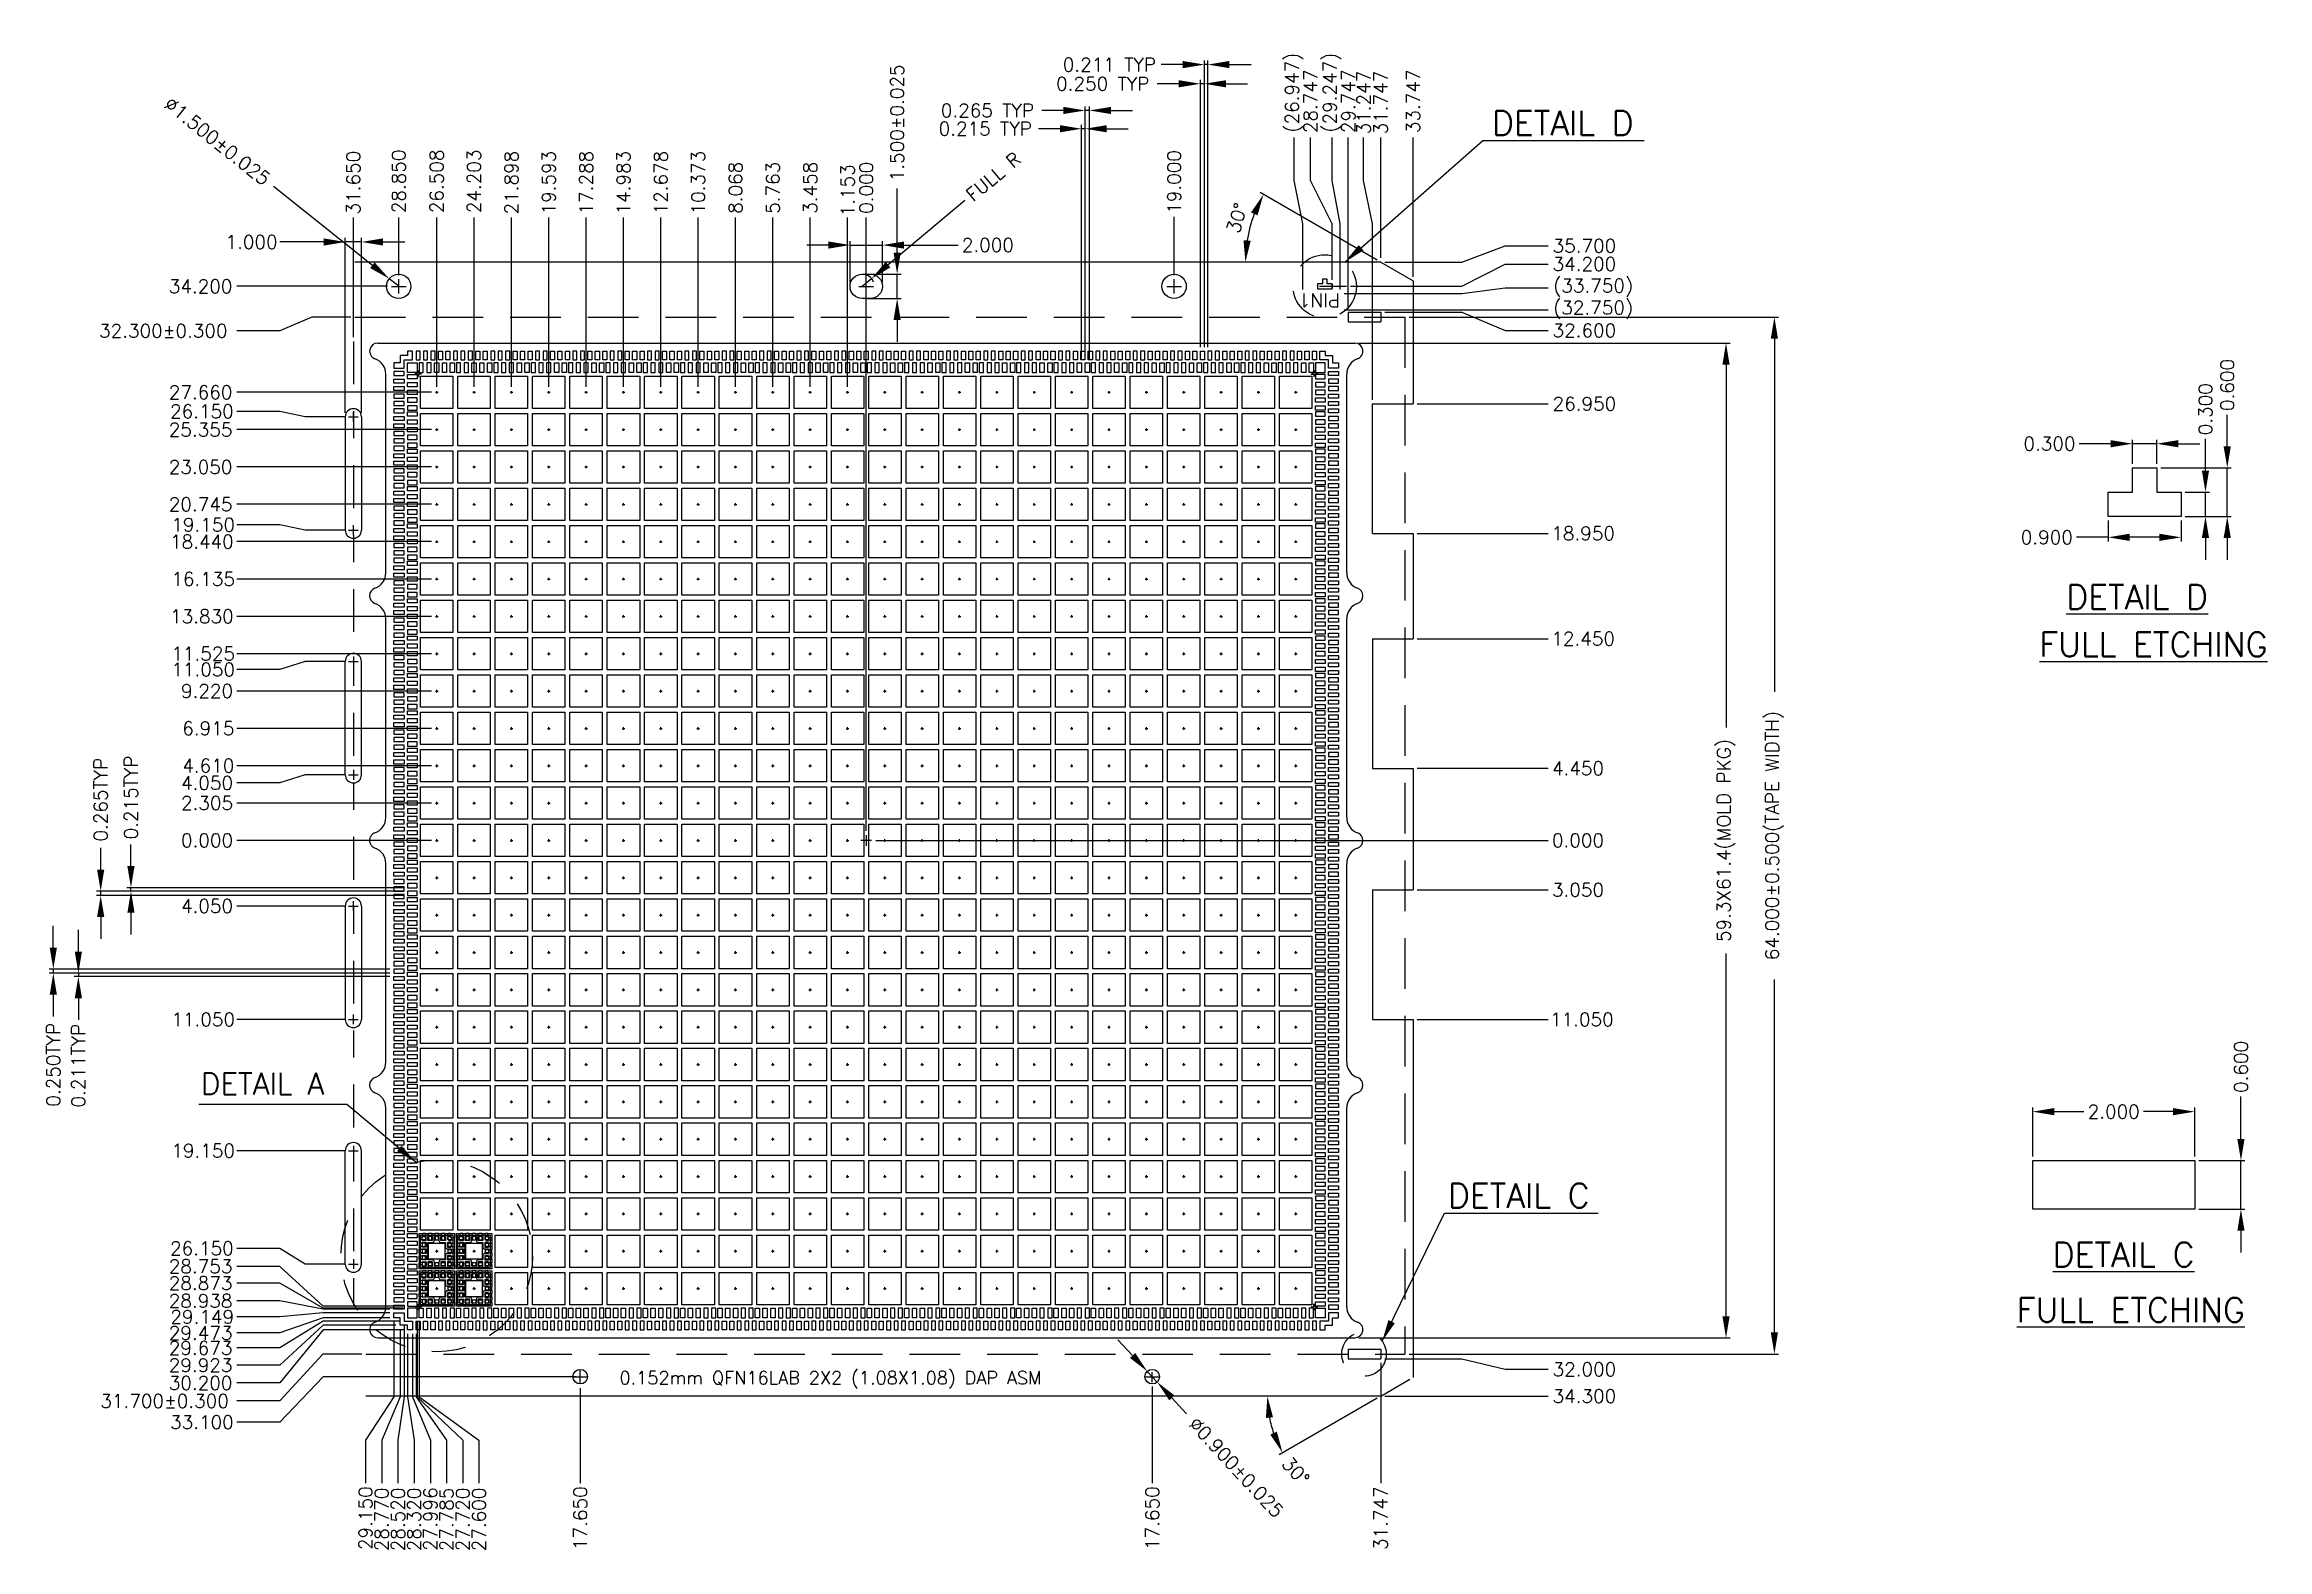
# Model space of a CAD drawing. Header units: millimetres. Extents: x 403.54 to 411.78, y 94.48 to 100.05.
import ezdxf
from ezdxf.enums import TextEntityAlignment as Align

# ---------------------------------------------------------------- set-up
doc = ezdxf.new("R2010")
doc.units = ezdxf.units.MM
doc.header["$LTSCALE"] = 0.5
doc.header["$PDMODE"] = 98
for name, pattern in [('CENTER', [50.8, 31.75, -6.35, 6.35, -6.35]), ('HIDDEN', [0.375, 0.25, -0.125]), ('PHANTOM2', [31.75, 15.875, -3.175, 3.175, -3.175, 3.175, -3.175])]:
    doc.linetypes.add(name, pattern=pattern)
for name, color, linetype in [('1', 7, 'HIDDEN'), ('1D', 4, 'Continuous'), ('BORDER', 7, 'Continuous'), ('BTM', 7, 'HIDDEN'), ('Center', 2, 'CENTER'), ('DIMENSION', 3, 'Continuous'), ('PKG', 1, 'PHANTOM2')]:
    doc.layers.add(name, color=color, linetype=linetype)
doc.styles.add('ROMANS', font='romans.shx', dxfattribs={"bigfont": 'AllInOneBig.shx'})
doc.styles.add('SIMPLEX', font='simplex.shx', dxfattribs={"bigfont": 'AllInOneBig.shx'})
doc.dimstyles.new('Standard1', dxfattribs={"dimtxt": 0.08, "dimasz": 0.08, "dimexe": 0.015, "dimexo": 0.015, "dimgap": 0.027, "dimtad": 1, "dimdec": 3, "dimlfac": 33.333333, "dimrnd": 0.0005, "dimzin": 1, "dimtxsty": 'SIMPLEX', "dimcen": 0.1905, "dimclrd": 256, "dimclre": 256, "dimclrt": 256, "dimazin": 3, "dimtp": 0.03, "dimtm": 0.05, "dimtfac": 0.8, "dimtdec": 3, "dimtmove": 0, "dimatfit": 3, "dimfxl": 0.05, "dimtzin": 4, "dimlwd": -1, "dimlwe": -1})
doc.dimstyles.new('Standard2', dxfattribs={"dimtxt": 0.05, "dimasz": 0.08, "dimexe": 0.015, "dimexo": 0.015, "dimgap": 0.01, "dimtad": 1, "dimdec": 3, "dimlfac": 16.666667, "dimrnd": 0.0005, "dimzin": 1, "dimtxsty": 'SIMPLEX', "dimcen": 0.015, "dimclrd": 256, "dimclre": 256, "dimclrt": 256, "dimazin": 3, "dimtp": 0.03, "dimtm": 0.05, "dimtfac": 0.8, "dimtdec": 3, "dimtmove": 0, "dimatfit": 3, "dimfxl": 0.05, "dimtzin": 4, "dimlwd": -1, "dimlwe": -1})
doc.dimstyles.new('Standard4', dxfattribs={"dimtxt": 0.06, "dimasz": 0.08, "dimexe": 0.015, "dimexo": 0.015, "dimgap": 0.027, "dimtad": 1, "dimdec": 3, "dimlfac": 0.8, "dimzin": 1, "dimtxsty": 'SIMPLEX', "dimcen": 0.1905, "dimclrd": 256, "dimclre": 256, "dimclrt": 256, "dimazin": 3, "dimtp": 0.03, "dimtm": 0.05, "dimtfac": 0.8, "dimtdec": 3, "dimtmove": 0, "dimatfit": 3, "dimfxl": 0.05, "dimtzin": 4, "dimlwd": -1, "dimlwe": -1})

msp = doc.modelspace()

# ---------------------------------------------------------------- texts
at = {"ltscale": 0.1, "insert": (408.342031, 99.082054), "char_height": 0.05, "width": 0.40537792, "attachment_point": 1, "rotation": 180, "style": 'SIMPLEX'}
msp.add_mtext('PIN1', dxfattribs=at)
at = {"layer": '1D', "color": 3, "style": 'ROMANS'}
msp.add_text('0.152mm QFN16LAB 2X2 (1.08X1.08) DAP ASM ', height=0.04809825, dxfattribs=at).set_placement((405.673493, 95.092957))
at = {"layer": '1D', "ltscale": 0.1, "insert": (404.123458, 96.245981), "char_height": 0.08, "width": 0.62878759, "attachment_point": 1, "style": 'SIMPLEX'}
msp.add_mtext('DETAIL A', dxfattribs=at)
at = {"layer": 'BORDER', "color": 4, "style": 'SIMPLEX'}
for s, height, p in [('DETAIL D', 0.0900002, (409.166554, 99.718783)), ('%%UDETAIL D', 0.09000021, (411.293069, 97.963735))]:
    msp.add_text(s, height=height, dxfattribs=at).set_placement(p, align=Align.CENTER)
at = {"layer": 'BORDER', "color": 4, "attachment_point": 1, "style": 'SIMPLEX'}
for s, insert, char_height, width in [('{\\LFULL ETCHING}', (410.931091, 97.87789), 0.09000021, 1.16287742), ('DETAIL C', (408.7412, 95.836724), 0.0900002, 0.78191074), ('{\\Fsimplex|c0;\\LDETAIL C}', (410.980792, 95.618202), 0.09000021, 0.78191074), ('{\\LFULL ETCHING}', (410.847509, 95.413586), 0.09000021, 1.16287742)]:
    msp.add_mtext(s, dxfattribs=dict(at, insert=insert, char_height=char_height, width=width))

# ---------------------------------------------------------------- blocks, each defined once
blk = doc.blocks.new('*D6')
at = {"layer": 'Defpoints', "color": 0, "ltscale": 0.1, "transparency": 16777216}
for p in [(406.5872, 99.414), (406.5872, 97.1271), (406.5872, 97.1071)]:
    blk.add_point(p, dxfattribs=at)
at = {"layer": 'DIMENSION', "ltscale": 0.1, "transparency": 16777216}
blk.add_line((406.5872, 97.1421), (406.5872, 99.414), dxfattribs=at)
at = {"layer": 'DIMENSION', "ltscale": 0.1, "transparency": 16777216, "insert": (406.5872, 99.524), "char_height": 0.05, "attachment_point": 5, "rotation": 90, "style": 'SIMPLEX'}
blk.add_mtext('\\A1;0.000', dxfattribs=at)
blk = doc.blocks.new('*D7')
at = {"layer": 'Defpoints', "color": 0, "ltscale": 0.1, "transparency": 16777216}
for p in [(406.5872, 97.1071), (406.6072, 97.1071), (409.1126, 97.1071)]:
    blk.add_point(p, dxfattribs=at)
at = {"layer": 'DIMENSION', "ltscale": 0.1, "transparency": 16777216}
blk.add_line((406.6222, 97.1071), (409.1126, 97.1071), dxfattribs=at)
at = {"layer": 'DIMENSION', "ltscale": 0.1, "transparency": 16777216, "insert": (409.2226, 97.1071), "char_height": 0.05, "attachment_point": 5, "style": 'SIMPLEX'}
blk.add_mtext('\\A1;0.000', dxfattribs=at)
blk = doc.blocks.new('*D8')
at = {"layer": 'Defpoints', "color": 0, "ltscale": 0.1, "transparency": 16777216}
for p in [(404.6882, 99.414), (404.6882, 98.9554), (406.5872, 97.1071)]:
    blk.add_point(p, dxfattribs=at)
at = {"layer": 'DIMENSION', "ltscale": 0.1, "transparency": 16777216}
blk.add_line((404.6882, 98.9704), (404.6882, 99.414), dxfattribs=at)
at = {"layer": 'DIMENSION', "ltscale": 0.1, "transparency": 16777216, "insert": (404.6882, 99.5431), "char_height": 0.05, "attachment_point": 5, "rotation": 90, "style": 'SIMPLEX'}
blk.add_mtext('\\A1;31.650', dxfattribs=at)
blk = doc.blocks.new('*D9')
at = {"layer": 'Defpoints', "color": 0, "ltscale": 0.1, "transparency": 16777216}
for p in [(408.612, 98.7241), (409.1126, 98.7241), (406.5872, 97.1071)]:
    blk.add_point(p, dxfattribs=at)
at = {"layer": 'DIMENSION', "ltscale": 0.1, "transparency": 16777216}
blk.add_line((408.627, 98.7241), (409.1126, 98.7241), dxfattribs=at)
at = {"layer": 'DIMENSION', "ltscale": 0.1, "transparency": 16777216, "insert": (409.2464, 98.7241), "char_height": 0.05, "attachment_point": 5, "style": 'SIMPLEX'}
blk.add_mtext('\\A1;26.950', dxfattribs=at)
blk = doc.blocks.new('*D10')
at = {"layer": 'Defpoints', "color": 0, "ltscale": 0.1, "transparency": 16777216}
for p in [(408.612, 98.2441), (409.1126, 98.2441), (406.5872, 97.1071)]:
    blk.add_point(p, dxfattribs=at)
at = {"layer": 'DIMENSION', "ltscale": 0.1, "transparency": 16777216}
blk.add_line((408.627, 98.2441), (409.1126, 98.2441), dxfattribs=at)
at = {"layer": 'DIMENSION', "ltscale": 0.1, "transparency": 16777216, "insert": (409.2417, 98.2441), "char_height": 0.05, "attachment_point": 5, "style": 'SIMPLEX'}
blk.add_mtext('\\A1;18.950', dxfattribs=at)
blk = doc.blocks.new('*D11')
at = {"layer": 'Defpoints', "color": 0, "ltscale": 0.1, "transparency": 16777216}
for p in [(408.612, 97.8541), (409.1126, 97.8541), (406.5872, 97.1071)]:
    blk.add_point(p, dxfattribs=at)
at = {"layer": 'DIMENSION', "ltscale": 0.1, "transparency": 16777216}
blk.add_line((408.627, 97.8541), (409.1126, 97.8541), dxfattribs=at)
at = {"layer": 'DIMENSION', "ltscale": 0.1, "transparency": 16777216, "insert": (409.2417, 97.8541), "char_height": 0.05, "attachment_point": 5, "style": 'SIMPLEX'}
blk.add_mtext('\\A1;12.450', dxfattribs=at)
blk = doc.blocks.new('*D12')
at = {"layer": 'Defpoints', "color": 0, "ltscale": 0.1, "transparency": 16777216}
for p in [(408.612, 97.3741), (409.1126, 97.3741), (406.5872, 97.1071)]:
    blk.add_point(p, dxfattribs=at)
at = {"layer": 'DIMENSION', "ltscale": 0.1, "transparency": 16777216}
blk.add_line((408.627, 97.3741), (409.1126, 97.3741), dxfattribs=at)
at = {"layer": 'DIMENSION', "ltscale": 0.1, "transparency": 16777216, "insert": (409.2226, 97.3741), "char_height": 0.05, "attachment_point": 5, "style": 'SIMPLEX'}
blk.add_mtext('\\A1;4.450', dxfattribs=at)
blk = doc.blocks.new('*D13')
at = {"layer": 'Defpoints', "color": 0, "ltscale": 0.1, "transparency": 16777216}
for p in [(406.5872, 97.1071), (408.612, 96.9241), (409.1126, 96.9241)]:
    blk.add_point(p, dxfattribs=at)
at = {"layer": 'DIMENSION', "ltscale": 0.1, "transparency": 16777216}
blk.add_line((408.627, 96.9241), (409.1126, 96.9241), dxfattribs=at)
at = {"layer": 'DIMENSION', "ltscale": 0.1, "transparency": 16777216, "insert": (409.2226, 96.9241), "char_height": 0.05, "attachment_point": 5, "style": 'SIMPLEX'}
blk.add_mtext('\\A1;3.050', dxfattribs=at)
blk = doc.blocks.new('*D14')
at = {"layer": 'Defpoints', "color": 0, "ltscale": 0.1, "transparency": 16777216}
for p in [(406.5872, 97.1071), (408.612, 96.4441), (409.1126, 96.4441)]:
    blk.add_point(p, dxfattribs=at)
at = {"layer": 'DIMENSION', "ltscale": 0.1, "transparency": 16777216}
blk.add_line((408.627, 96.4441), (409.1126, 96.4441), dxfattribs=at)
at = {"layer": 'DIMENSION', "ltscale": 0.1, "transparency": 16777216, "insert": (409.2369, 96.4441), "char_height": 0.05, "attachment_point": 5, "style": 'SIMPLEX'}
blk.add_mtext('\\A1;11.050', dxfattribs=at)
blk = doc.blocks.new('*D15')
at = {"layer": 'Defpoints', "color": 0, "ltscale": 0.1, "transparency": 16777216}
for p in [(406.5872, 97.1071), (408.492, 95.0491), (409.1126, 95.0491)]:
    blk.add_point(p, dxfattribs=at)
at = {"layer": 'DIMENSION', "ltscale": 0.1, "transparency": 16777216}
blk.add_line((408.507, 95.0491), (409.1126, 95.0491), dxfattribs=at)
at = {"layer": 'DIMENSION', "ltscale": 0.1, "transparency": 16777216, "insert": (409.2464, 95.0491), "char_height": 0.05, "attachment_point": 5, "style": 'SIMPLEX'}
blk.add_mtext('\\A1;34.300', dxfattribs=at)
blk = doc.blocks.new('*D16')
at = {"layer": 'Defpoints', "color": 0, "ltscale": 0.1, "transparency": 16777216}
for p in [(406.5872, 97.1071), (405.5282, 95.0941), (405.5282, 94.7262)]:
    blk.add_point(p, dxfattribs=at)
at = {"layer": 'DIMENSION', "ltscale": 0.1, "transparency": 16777216}
blk.add_line((405.5282, 95.0791), (405.5282, 94.7262), dxfattribs=at)
at = {"layer": 'DIMENSION', "ltscale": 0.1, "transparency": 16777216, "insert": (405.5282, 94.5972), "char_height": 0.05, "attachment_point": 5, "rotation": 90, "style": 'SIMPLEX'}
blk.add_mtext('\\A1;17.650', dxfattribs=at)
blk = doc.blocks.new('*D17')
at = {"layer": 'Defpoints', "color": 0, "ltscale": 0.1, "transparency": 16777216}
for p in [(406.5872, 97.1071), (404.2563, 95.5964), (404.6702, 95.5381)]:
    blk.add_point(p, dxfattribs=at)
at = {"layer": 'DIMENSION', "ltscale": 0.1, "transparency": 16777216}
for p, q in [((404.4163, 95.5964), (404.2563, 95.5964)), ((404.5102, 95.5381), (404.4163, 95.5964)), ((404.6552, 95.5381), (404.5102, 95.5381))]:
    blk.add_line(p, q, dxfattribs=at)
at = {"layer": 'DIMENSION', "ltscale": 0.1, "transparency": 16777216, "insert": (404.1273, 95.5964), "char_height": 0.05, "attachment_point": 5, "style": 'SIMPLEX'}
blk.add_mtext('\\A1;26.150', dxfattribs=at)
blk = doc.blocks.new('*D18')
at = {"layer": 'Defpoints', "color": 0, "ltscale": 0.1, "transparency": 16777216}
for p in [(406.5872, 97.1071), (404.2563, 95.958), (404.6702, 95.958)]:
    blk.add_point(p, dxfattribs=at)
at = {"layer": 'DIMENSION', "ltscale": 0.1, "transparency": 16777216}
blk.add_line((404.6552, 95.958), (404.2563, 95.958), dxfattribs=at)
at = {"layer": 'DIMENSION', "ltscale": 0.1, "transparency": 16777216, "insert": (404.132, 95.958), "char_height": 0.05, "attachment_point": 5, "style": 'SIMPLEX'}
blk.add_mtext('\\A1;19.150', dxfattribs=at)
blk = doc.blocks.new('*D19')
at = {"layer": 'Defpoints', "color": 0, "ltscale": 0.1, "transparency": 16777216}
for p in [(406.5872, 97.1071), (404.2563, 96.4441), (404.6702, 96.4441)]:
    blk.add_point(p, dxfattribs=at)
at = {"layer": 'DIMENSION', "ltscale": 0.1, "transparency": 16777216}
blk.add_line((404.6552, 96.4441), (404.2563, 96.4441), dxfattribs=at)
at = {"layer": 'DIMENSION', "ltscale": 0.1, "transparency": 16777216, "insert": (404.132, 96.4441), "char_height": 0.05, "attachment_point": 5, "style": 'SIMPLEX'}
blk.add_mtext('\\A1;11.050', dxfattribs=at)
blk = doc.blocks.new('*D20')
at = {"layer": 'Defpoints', "color": 0, "ltscale": 0.1, "transparency": 16777216}
for p in [(406.5872, 97.1071), (404.2563, 96.864), (404.6702, 96.864)]:
    blk.add_point(p, dxfattribs=at)
at = {"layer": 'DIMENSION', "ltscale": 0.1, "transparency": 16777216}
blk.add_line((404.6552, 96.864), (404.2563, 96.864), dxfattribs=at)
at = {"layer": 'DIMENSION', "ltscale": 0.1, "transparency": 16777216, "insert": (404.1463, 96.864), "char_height": 0.05, "attachment_point": 5, "style": 'SIMPLEX'}
blk.add_mtext('\\A1;4.050', dxfattribs=at)
blk = doc.blocks.new('*D21')
at = {"layer": 'Defpoints', "color": 0, "ltscale": 0.1, "transparency": 16777216}
for p in [(404.2563, 97.74), (404.6702, 97.77), (406.5872, 97.1071)]:
    blk.add_point(p, dxfattribs=at)
at = {"layer": 'DIMENSION', "ltscale": 0.1, "transparency": 16777216}
for p, q in [((404.4163, 97.74), (404.2563, 97.74)), ((404.5102, 97.77), (404.4163, 97.74)), ((404.6552, 97.77), (404.5102, 97.77))]:
    blk.add_line(p, q, dxfattribs=at)
at = {"layer": 'DIMENSION', "ltscale": 0.1, "transparency": 16777216, "insert": (404.132, 97.74), "char_height": 0.05, "attachment_point": 5, "style": 'SIMPLEX'}
blk.add_mtext('\\A1;11.050', dxfattribs=at)
blk = doc.blocks.new('*D22')
at = {"layer": 'Defpoints', "color": 0, "ltscale": 0.1, "transparency": 16777216}
for p in [(404.2563, 99.1591), (404.8292, 99.1591), (406.5872, 97.1071)]:
    blk.add_point(p, dxfattribs=at)
at = {"layer": 'DIMENSION', "ltscale": 0.1, "transparency": 16777216}
blk.add_line((404.8142, 99.1591), (404.2563, 99.1591), dxfattribs=at)
at = {"layer": 'DIMENSION', "ltscale": 0.1, "transparency": 16777216, "insert": (404.1225, 99.1591), "char_height": 0.05, "attachment_point": 5, "style": 'SIMPLEX'}
blk.add_mtext('\\A1;34.200', dxfattribs=at)
blk = doc.blocks.new('*D23')
at = {"layer": 'Defpoints', "color": 0, "ltscale": 0.1, "transparency": 16777216}
for p in [(404.694, 99.0451), (404.2563, 98.9942), (406.5872, 97.1071)]:
    blk.add_point(p, dxfattribs=at)
at = {"layer": 'DIMENSION', "ltscale": 0.1, "transparency": 16777216}
for p, q in [((404.534, 99.0451), (404.4163, 98.9942)), ((404.679, 99.0451), (404.534, 99.0451)), ((404.4163, 98.9942), (404.2563, 98.9942))]:
    blk.add_line(p, q, dxfattribs=at)
at = {"layer": 'DIMENSION', "ltscale": 0.1, "transparency": 16777216, "insert": (403.9844, 98.9942), "char_height": 0.05, "attachment_point": 5, "style": 'SIMPLEX'}
blk.add_mtext('\\A1;32.300%%P0.300', dxfattribs=at)
blk = doc.blocks.new('*D24')
at = {"layer": 'Defpoints', "color": 0, "transparency": 16777216}
for p in [(408.582, 99.0451), (408.582, 95.2051), (409.9498, 95.2051)]:
    blk.add_point(p, dxfattribs=at)
at = {"layer": 'DIMENSION', "transparency": 16777216}
for p, q in [((408.597, 99.0451), (409.9648, 99.0451)), ((409.9498, 98.9651), (409.9498, 97.6577)), ((409.9498, 95.2851), (409.9498, 96.5924)), ((408.597, 95.2051), (409.9648, 95.2051))]:
    blk.add_line(p, q, dxfattribs=at)
for points in [[(409.9365, 98.9651), (409.9631, 98.9651), (409.9498, 99.0451)], [(409.9365, 95.2851), (409.9631, 95.2851), (409.9498, 95.2051)]]:
    blk.add_solid(points, dxfattribs=at)
at = {"layer": 'DIMENSION', "transparency": 16777216, "insert": (409.9498, 97.1251), "char_height": 0.05, "attachment_point": 5, "rotation": 90, "style": 'SIMPLEX'}
blk.add_mtext('\\A1;64.000%%P0.500(TAPE WIDTH)', dxfattribs=at)
blk = doc.blocks.new('*D25')
at = {"layer": 'Defpoints', "color": 0, "transparency": 16777216}
for p in [(408.3962, 98.9491), (408.3962, 95.2651), (409.7707, 95.2651)]:
    blk.add_point(p, dxfattribs=at)
at = {"layer": 'DIMENSION', "transparency": 16777216}
for p, q in [((408.4112, 98.9491), (409.7857, 98.9491)), ((409.7707, 98.8691), (409.7707, 97.5254)), ((409.7707, 95.3451), (409.7707, 96.6887)), ((408.4112, 95.2651), (409.7857, 95.2651))]:
    blk.add_line(p, q, dxfattribs=at)
for points in [[(409.7574, 98.8691), (409.7841, 98.8691), (409.7707, 98.9491)], [(409.7574, 95.3451), (409.7841, 95.3451), (409.7707, 95.2651)]]:
    blk.add_solid(points, dxfattribs=at)
at = {"layer": 'DIMENSION', "transparency": 16777216, "insert": (409.7707, 97.1071), "char_height": 0.05, "attachment_point": 5, "rotation": 90, "style": 'SIMPLEX'}
blk.add_mtext('\\A1;59.3X61.4(MOLD PKG)', dxfattribs=at)
blk = doc.blocks.new('*D26')
at = {"layer": 'Defpoints', "color": 0, "transparency": 16777216}
for p in [(404.8211, 99.1872), (404.8562, 99.1591)]:
    blk.add_point(p, dxfattribs=at)
at = {"layer": 'DIMENSION', "transparency": 16777216}
for p, q in [((404.392, 99.5306), (404.7586, 99.2372)), ((404.8562, 99.1591), (404.8211, 99.1872))]:
    blk.add_line(p, q, dxfattribs=at)
blk.add_solid([(404.7669, 99.2476), (404.7503, 99.2267), (404.8211, 99.1872)], dxfattribs=at)
at = {"layer": 'DIMENSION', "transparency": 16777216, "insert": (404.1843, 99.6967), "char_height": 0.05, "attachment_point": 5, "rotation": 321.33213, "style": 'SIMPLEX'}
blk.add_mtext('\\A1;%%c1.500%%p0.025', dxfattribs=at)
blk = doc.blocks.new('*D27')
at = {"layer": 'Defpoints', "color": 0, "ltscale": 0.1, "transparency": 16777216}
for p in [(404.7182, 99.3233), (404.6582, 98.676), (404.7182, 98.676)]:
    blk.add_point(p, dxfattribs=at)
at = {"layer": 'DIMENSION', "ltscale": 0.1, "transparency": 16777216}
for p, q in [((404.5782, 99.3233), (404.4164, 99.3233)), ((404.6582, 98.691), (404.6582, 99.3383)), ((404.7182, 99.3233), (404.6582, 99.3233)), ((404.7182, 98.691), (404.7182, 99.3383)), ((404.7982, 99.3233), (404.8782, 99.3233))]:
    blk.add_line(p, q, dxfattribs=at)
for points in [[(404.5782, 99.3366), (404.5782, 99.31), (404.6582, 99.3233)], [(404.7982, 99.3366), (404.7982, 99.31), (404.7182, 99.3233)]]:
    blk.add_solid(points, dxfattribs=at)
at = {"layer": 'DIMENSION', "ltscale": 0.1, "transparency": 16777216, "insert": (404.3112, 99.3233), "char_height": 0.05, "attachment_point": 5, "style": 'SIMPLEX'}
blk.add_mtext('\\A1;1.000', dxfattribs=at)
blk = doc.blocks.new('*D28')
at = {"layer": 'Defpoints', "color": 0, "transparency": 16777216}
for p in [(408.492, 99.0631), (409.1124, 98.9957), (406.5872, 97.1071)]:
    blk.add_point(p, dxfattribs=at)
at = {"layer": 'DIMENSION', "transparency": 16777216}
for p, q in [((408.507, 99.0631), (408.7924, 99.0631)), ((408.7924, 99.0631), (408.9524, 98.9957)), ((408.9524, 98.9957), (409.1124, 98.9957))]:
    blk.add_line(p, q, dxfattribs=at)
at = {"layer": 'DIMENSION', "transparency": 16777216, "insert": (409.2462, 98.9957), "char_height": 0.05, "attachment_point": 5, "style": 'SIMPLEX'}
blk.add_mtext('\\A1;32.600', dxfattribs=at)
blk = doc.blocks.new('*D29')
at = {"layer": 'Defpoints', "color": 0, "transparency": 16777216}
for p in [(406.5872, 97.1071), (408.492, 95.1871), (409.1126, 95.1485)]:
    blk.add_point(p, dxfattribs=at)
at = {"layer": 'DIMENSION', "transparency": 16777216}
for p, q in [((408.507, 95.1871), (408.7926, 95.1871)), ((408.7926, 95.1871), (408.9526, 95.1485)), ((408.9526, 95.1485), (409.1126, 95.1485))]:
    blk.add_line(p, q, dxfattribs=at)
at = {"layer": 'DIMENSION', "transparency": 16777216, "insert": (409.2464, 95.1485), "char_height": 0.05, "attachment_point": 5, "style": 'SIMPLEX'}
blk.add_mtext('\\A1;32.000', dxfattribs=at)
blk = doc.blocks.new('*D30')
at = {"layer": 'Defpoints', "color": 0, "ltscale": 0.1, "transparency": 16777216}
for p in [(406.5872, 97.1071), (408.492, 95.1871), (408.492, 94.7262)]:
    blk.add_point(p, dxfattribs=at)
at = {"layer": 'DIMENSION', "ltscale": 0.1, "transparency": 16777216}
blk.add_line((408.492, 95.1721), (408.492, 94.7262), dxfattribs=at)
at = {"layer": 'DIMENSION', "color": 1, "ltscale": 0.1, "transparency": 16777216, "insert": (408.492, 94.5972), "char_height": 0.05, "attachment_point": 5, "rotation": 90, "style": 'SIMPLEX'}
blk.add_mtext('\\A1;{\\C256;31.747}', dxfattribs=at)
blk = doc.blocks.new('*D31')
at = {"layer": 'Defpoints', "color": 0, "ltscale": 0.1, "transparency": 16777216}
for p in [(406.5872, 97.1071), (407.6462, 95.1002), (407.6462, 94.7262)]:
    blk.add_point(p, dxfattribs=at)
at = {"layer": 'DIMENSION', "ltscale": 0.1, "transparency": 16777216}
blk.add_line((407.6462, 95.0852), (407.6462, 94.7262), dxfattribs=at)
at = {"layer": 'DIMENSION', "ltscale": 0.1, "transparency": 16777216, "insert": (407.6462, 94.5972), "char_height": 0.05, "attachment_point": 5, "rotation": 90, "style": 'SIMPLEX'}
blk.add_mtext('\\A1;17.650', dxfattribs=at)
blk = doc.blocks.new('*D32')
at = {"layer": 'Defpoints', "color": 0, "ltscale": 0.1, "transparency": 16777216}
for p in [(407.6279, 95.1409), (407.6646, 95.1012)]:
    blk.add_point(p, dxfattribs=at)
at = {"layer": 'DIMENSION', "linetype": 'ByBlock', "ltscale": 0.1, "transparency": 16777216}
for p, q in [((407.5735, 95.1995), (407.5191, 95.2582)), ((407.6279, 95.1409), (407.6646, 95.1012)), ((407.7733, 94.9839), (407.7189, 95.0426))]:
    blk.add_line(p, q, dxfattribs=at)
at = {"layer": 'DIMENSION', "ltscale": 0.1, "transparency": 16777216}
for points in [[(407.5833, 95.2086), (407.5637, 95.1905), (407.6279, 95.1409)], [(407.7287, 95.0516), (407.7092, 95.0335), (407.6646, 95.1012)]]:
    blk.add_solid(points, dxfattribs=at)
at = {"layer": 'DIMENSION', "ltscale": 0.1, "transparency": 16777216, "insert": (407.9573, 94.7853), "char_height": 0.05, "attachment_point": 5, "rotation": 312.81619, "style": 'SIMPLEX'}
blk.add_mtext('\\A1;∅0.900%%P0.025', dxfattribs=at)
blk = doc.blocks.new('*D33')
at = {"layer": 'Defpoints', "color": 0, "transparency": 16777216}
for p in [(406.5872, 97.1071), (404.891, 95.2951), (404.2563, 95.0979)]:
    blk.add_point(p, dxfattribs=at)
at = {"layer": 'DIMENSION', "transparency": 16777216}
for p, q in [((404.5763, 95.2951), (404.4163, 95.0979)), ((404.876, 95.2951), (404.5763, 95.2951)), ((404.4163, 95.0979), (404.2563, 95.0979))]:
    blk.add_line(p, q, dxfattribs=at)
at = {"layer": 'DIMENSION', "transparency": 16777216, "insert": (404.1225, 95.0979), "char_height": 0.05, "attachment_point": 5, "style": 'SIMPLEX'}
blk.add_mtext('\\A1;30.200', dxfattribs=at)
blk = doc.blocks.new('*D56')
at = {"layer": 'Defpoints', "color": 0, "transparency": 16777216}
for p in [(406.5872, 97.1071), (404.7345, 95.2051), (404.2563, 95.0313)]:
    blk.add_point(p, dxfattribs=at)
at = {"layer": 'DIMENSION', "transparency": 16777216}
for p, q in [((404.5745, 95.2051), (404.4163, 95.0313)), ((404.7195, 95.2051), (404.5745, 95.2051)), ((404.4163, 95.0313), (404.2563, 95.0313))]:
    blk.add_line(p, q, dxfattribs=at)
at = {"layer": 'DIMENSION', "transparency": 16777216, "insert": (403.9892, 95.0313), "char_height": 0.05, "attachment_point": 5, "style": 'SIMPLEX'}
blk.add_mtext('\\A1;31.700%%P0.300', dxfattribs=at)
blk = doc.blocks.new('*D57')
at = {"layer": 'Defpoints', "color": 0, "transparency": 16777216}
for p in [(406.5872, 97.1071), (405.5282, 95.1211), (404.2563, 94.9526)]:
    blk.add_point(p, dxfattribs=at)
at = {"layer": 'DIMENSION', "transparency": 16777216}
for p, q in [((404.5763, 95.1211), (404.4163, 94.9526)), ((405.5132, 95.1211), (404.5763, 95.1211)), ((404.4163, 94.9526), (404.2563, 94.9526))]:
    blk.add_line(p, q, dxfattribs=at)
at = {"layer": 'DIMENSION', "transparency": 16777216, "insert": (404.1273, 94.9526), "char_height": 0.05, "attachment_point": 5, "style": 'SIMPLEX'}
blk.add_mtext('\\A1;33.100', dxfattribs=at)
blk = doc.blocks.new('*D34')
at = {"layer": 'Defpoints', "color": 0, "transparency": 16777216}
for p in [(406.5872, 97.1071), (404.8382, 95.3431), (404.7332, 94.7262)]:
    blk.add_point(p, dxfattribs=at)
at = {"layer": 'DIMENSION', "transparency": 16777216}
for p, q in [((404.8382, 95.3281), (404.8382, 95.0462)), ((404.8382, 95.0462), (404.7332, 94.8862)), ((404.7332, 94.8862), (404.7332, 94.7262))]:
    blk.add_line(p, q, dxfattribs=at)
at = {"layer": 'DIMENSION', "transparency": 16777216, "insert": (404.7332, 94.5972), "char_height": 0.05, "attachment_point": 5, "rotation": 90, "style": 'SIMPLEX'}
blk.add_mtext('\\A1;29.150', dxfattribs=at)
blk = doc.blocks.new('*D35')
at = {"layer": 'Defpoints', "color": 0, "transparency": 16777216}
for p in [(406.5872, 97.1071), (404.888, 95.2951), (404.9132, 94.7262)]:
    blk.add_point(p, dxfattribs=at)
at = {"layer": 'DIMENSION', "transparency": 16777216}
for p, q in [((404.888, 95.2801), (404.888, 95.0462)), ((404.888, 95.0462), (404.9132, 94.8862)), ((404.9132, 94.8862), (404.9132, 94.7262))]:
    blk.add_line(p, q, dxfattribs=at)
at = {"layer": 'DIMENSION', "transparency": 16777216, "insert": (404.9132, 94.5924), "char_height": 0.05, "attachment_point": 5, "rotation": 90, "style": 'SIMPLEX'}
blk.add_mtext('\\A1;28.320', dxfattribs=at)
blk = doc.blocks.new('*D36')
at = {"layer": 'Defpoints', "color": 0, "transparency": 16777216}
for p in [(406.5872, 97.1071), (404.9075, 95.2951), (404.9732, 94.7262)]:
    blk.add_point(p, dxfattribs=at)
at = {"layer": 'DIMENSION', "transparency": 16777216}
for p, q in [((404.9075, 95.2801), (404.9075, 95.0462)), ((404.9075, 95.0462), (404.9732, 94.8862)), ((404.9732, 94.8862), (404.9732, 94.7262))]:
    blk.add_line(p, q, dxfattribs=at)
at = {"layer": 'DIMENSION', "transparency": 16777216, "insert": (404.9732, 94.5936), "char_height": 0.05, "attachment_point": 5, "rotation": 90, "style": 'SIMPLEX'}
blk.add_mtext('\\A1;27.996', dxfattribs=at)
blk = doc.blocks.new('*D37')
at = {"layer": 'Defpoints', "color": 0, "transparency": 16777216}
for p in [(406.5872, 97.1071), (404.876, 95.3267), (404.2563, 95.2276)]:
    blk.add_point(p, dxfattribs=at)
at = {"layer": 'DIMENSION', "transparency": 16777216}
for p, q in [((404.5763, 95.3267), (404.4163, 95.2276)), ((404.861, 95.3267), (404.5763, 95.3267)), ((404.4163, 95.2276), (404.2563, 95.2276))]:
    blk.add_line(p, q, dxfattribs=at)
at = {"layer": 'DIMENSION', "transparency": 16777216, "insert": (404.1225, 95.2276), "char_height": 0.05, "attachment_point": 5, "style": 'SIMPLEX'}
blk.add_mtext('\\A1;29.673', dxfattribs=at)
blk = doc.blocks.new('*D38')
at = {"layer": 'Defpoints', "color": 0, "ltscale": 0.1, "transparency": 16777216}
for p in [(406.5872, 97.1071), (404.861, 95.3117), (404.2563, 95.1636)]:
    blk.add_point(p, dxfattribs=at)
at = {"layer": 'DIMENSION', "linetype": 'ByBlock', "ltscale": 0.1, "transparency": 16777216}
for p, q in [((404.5763, 95.3117), (404.4163, 95.1636)), ((404.846, 95.3117), (404.5763, 95.3117)), ((404.4163, 95.1636), (404.2563, 95.1636))]:
    blk.add_line(p, q, dxfattribs=at)
at = {"layer": 'DIMENSION', "ltscale": 0.1, "transparency": 16777216, "insert": (404.1225, 95.1636), "char_height": 0.05, "attachment_point": 5, "style": 'SIMPLEX'}
blk.add_mtext('\\A1;29.923', dxfattribs=at)
blk = doc.blocks.new('*D39')
at = {"layer": 'Defpoints', "color": 0, "ltscale": 0.1, "transparency": 16777216}
for p in [(406.5872, 97.1071), (404.861, 95.3117), (404.7932, 94.7262)]:
    blk.add_point(p, dxfattribs=at)
at = {"layer": 'DIMENSION', "linetype": 'ByBlock', "ltscale": 0.1, "transparency": 16777216}
for p, q in [((404.861, 95.2967), (404.861, 95.0462)), ((404.861, 95.0462), (404.7932, 94.8862)), ((404.7932, 94.8862), (404.7932, 94.7262))]:
    blk.add_line(p, q, dxfattribs=at)
at = {"layer": 'DIMENSION', "ltscale": 0.1, "transparency": 16777216, "insert": (404.7932, 94.5924), "char_height": 0.05, "attachment_point": 5, "rotation": 90, "style": 'SIMPLEX'}
blk.add_mtext('\\A1;28.770', dxfattribs=at)
blk = doc.blocks.new('*D40')
at = {"layer": 'Defpoints', "color": 0, "ltscale": 0.1, "transparency": 16777216}
for p in [(406.5872, 97.1071), (404.876, 95.3267), (404.8532, 94.7262)]:
    blk.add_point(p, dxfattribs=at)
at = {"layer": 'DIMENSION', "linetype": 'ByBlock', "ltscale": 0.1, "transparency": 16777216}
for p, q in [((404.876, 95.3117), (404.876, 95.0462)), ((404.876, 95.0462), (404.8532, 94.8862)), ((404.8532, 94.8862), (404.8532, 94.7262))]:
    blk.add_line(p, q, dxfattribs=at)
at = {"layer": 'DIMENSION', "ltscale": 0.1, "transparency": 16777216, "insert": (404.8532, 94.5924), "char_height": 0.05, "attachment_point": 5, "rotation": 90, "style": 'SIMPLEX'}
blk.add_mtext('\\A1;28.520', dxfattribs=at)
blk = doc.blocks.new('*D41')
at = {"layer": 'Defpoints', "color": 0, "ltscale": 0.1, "transparency": 16777216}
for p in [(406.5872, 97.1071), (404.8382, 95.3387), (404.2563, 95.2832)]:
    blk.add_point(p, dxfattribs=at)
at = {"layer": 'DIMENSION', "linetype": 'ByBlock', "ltscale": 0.1, "transparency": 16777216}
for p, q in [((404.5763, 95.3387), (404.4163, 95.2832)), ((404.8232, 95.3387), (404.5763, 95.3387)), ((404.4163, 95.2832), (404.2563, 95.2832))]:
    blk.add_line(p, q, dxfattribs=at)
at = {"layer": 'DIMENSION', "ltscale": 0.1, "transparency": 16777216, "insert": (404.1225, 95.2832), "char_height": 0.05, "attachment_point": 5, "style": 'SIMPLEX'}
blk.add_mtext('\\A1;29.473', dxfattribs=at)
blk = doc.blocks.new('*D42')
at = {"layer": 'Defpoints', "color": 0, "ltscale": 0.1, "transparency": 16777216}
for p in [(406.5872, 97.1071), (404.9201, 95.2951), (405.0332, 94.7262)]:
    blk.add_point(p, dxfattribs=at)
at = {"layer": 'DIMENSION', "linetype": 'ByBlock', "ltscale": 0.1, "transparency": 16777216}
for p, q in [((404.9201, 95.2801), (404.9201, 95.0462)), ((404.9201, 95.0462), (405.0332, 94.8862)), ((405.0332, 94.8862), (405.0332, 94.7262))]:
    blk.add_line(p, q, dxfattribs=at)
at = {"layer": 'DIMENSION', "ltscale": 0.1, "transparency": 16777216, "insert": (405.0332, 94.5924), "char_height": 0.05, "attachment_point": 5, "rotation": 90, "style": 'SIMPLEX'}
blk.add_mtext('\\A1;27.785', dxfattribs=at)
blk = doc.blocks.new('*D43')
at = {"layer": 'Defpoints', "color": 0, "ltscale": 0.1, "transparency": 16777216}
for p in [(406.5872, 97.1071), (404.924, 95.3387), (405.0932, 94.7262)]:
    blk.add_point(p, dxfattribs=at)
at = {"layer": 'DIMENSION', "linetype": 'ByBlock', "ltscale": 0.1, "transparency": 16777216}
for p, q in [((404.924, 95.3237), (404.924, 95.0462)), ((404.924, 95.0462), (405.0932, 94.8862)), ((405.0932, 94.8862), (405.0932, 94.7262))]:
    blk.add_line(p, q, dxfattribs=at)
at = {"layer": 'DIMENSION', "ltscale": 0.1, "transparency": 16777216, "insert": (405.0932, 94.5924), "char_height": 0.05, "attachment_point": 5, "rotation": 90, "style": 'SIMPLEX'}
blk.add_mtext('\\A1;27.720', dxfattribs=at)
blk = doc.blocks.new('*D44')
at = {"layer": 'Defpoints', "color": 0, "ltscale": 0.1, "transparency": 16777216}
for p in [(406.5872, 97.1071), (404.2563, 95.3425), (404.8382, 95.3581)]:
    blk.add_point(p, dxfattribs=at)
at = {"layer": 'DIMENSION', "linetype": 'ByBlock', "ltscale": 0.1, "transparency": 16777216}
for p, q in [((404.4163, 95.3425), (404.2563, 95.3425)), ((404.5763, 95.3581), (404.4163, 95.3425)), ((404.8232, 95.3581), (404.5763, 95.3581))]:
    blk.add_line(p, q, dxfattribs=at)
at = {"layer": 'DIMENSION', "ltscale": 0.1, "transparency": 16777216, "insert": (404.1285, 95.3425), "char_height": 0.05, "attachment_point": 5, "style": 'SIMPLEX'}
blk.add_mtext('\\A1;29.149', dxfattribs=at)
blk = doc.blocks.new('*D45')
at = {"layer": 'Defpoints', "color": 0, "ltscale": 0.1, "transparency": 16777216}
for p in [(406.5872, 97.1071), (404.9312, 95.3387), (405.1532, 94.7262)]:
    blk.add_point(p, dxfattribs=at)
at = {"layer": 'DIMENSION', "linetype": 'ByBlock', "ltscale": 0.1, "transparency": 16777216}
for p, q in [((404.9312, 95.3237), (404.9312, 95.0462)), ((404.9312, 95.0462), (405.1532, 94.8862)), ((405.1532, 94.8862), (405.1532, 94.7262))]:
    blk.add_line(p, q, dxfattribs=at)
at = {"layer": 'DIMENSION', "ltscale": 0.1, "transparency": 16777216, "insert": (405.1532, 94.5924), "char_height": 0.05, "attachment_point": 5, "rotation": 90, "style": 'SIMPLEX'}
blk.add_mtext('\\A1;27.600', dxfattribs=at)
blk = doc.blocks.new('*D46')
at = {"layer": 'Defpoints', "color": 0, "ltscale": 0.1, "transparency": 16777216}
for p in [(408.4287, 99.7105), (408.462, 98.7241), (406.5872, 97.1071)]:
    blk.add_point(p, dxfattribs=at)
at = {"layer": 'DIMENSION', "ltscale": 0.1, "transparency": 16777216}
for p, q in [((408.4287, 99.5505), (408.4287, 99.7105)), ((408.462, 99.3905), (408.4287, 99.5505)), ((408.462, 98.7391), (408.462, 99.3905))]:
    blk.add_line(p, q, dxfattribs=at)
at = {"layer": 'DIMENSION', "ltscale": 0.1, "transparency": 16777216, "insert": (408.4287, 99.8396), "char_height": 0.05, "attachment_point": 5, "rotation": 90, "style": 'SIMPLEX'}
blk.add_mtext('\\A1;31.247', dxfattribs=at)
blk = doc.blocks.new('*D47')
at = {"layer": 'Defpoints', "color": 0, "ltscale": 0.1, "transparency": 16777216}
for p in [(408.372, 99.7105), (408.372, 99.0631), (406.5872, 97.1071)]:
    blk.add_point(p, dxfattribs=at)
at = {"layer": 'DIMENSION', "ltscale": 0.1, "transparency": 16777216}
blk.add_line((408.372, 99.0781), (408.372, 99.7105), dxfattribs=at)
at = {"layer": 'DIMENSION', "ltscale": 0.1, "transparency": 16777216, "insert": (408.372, 99.8443), "char_height": 0.05, "attachment_point": 5, "rotation": 90, "style": 'SIMPLEX'}
blk.add_mtext('\\A1;29.747', dxfattribs=at)
blk = doc.blocks.new('*D48')
at = {"layer": 'Defpoints', "color": 0, "ltscale": 0.1, "transparency": 16777216}
for p in [(406.5872, 97.1071), (404.2563, 95.5297), (404.888, 95.3819)]:
    blk.add_point(p, dxfattribs=at)
at = {"layer": 'DIMENSION', "ltscale": 0.1, "transparency": 16777216}
for p, q in [((404.4163, 95.5297), (404.2563, 95.5297)), ((404.5763, 95.3819), (404.4163, 95.5297)), ((404.873, 95.3819), (404.5763, 95.3819))]:
    blk.add_line(p, q, dxfattribs=at)
at = {"layer": 'DIMENSION', "ltscale": 0.1, "transparency": 16777216, "insert": (404.1225, 95.5297), "char_height": 0.05, "attachment_point": 5, "style": 'SIMPLEX'}
blk.add_mtext('\\A1;28.753', dxfattribs=at)
blk = doc.blocks.new('*D49')
at = {"layer": 'Defpoints', "color": 0, "ltscale": 0.1, "transparency": 16777216}
for p in [(406.5872, 97.1071), (404.2563, 95.4019), (404.8382, 95.3708)]:
    blk.add_point(p, dxfattribs=at)
at = {"layer": 'DIMENSION', "ltscale": 0.1, "transparency": 16777216}
for p, q in [((404.4163, 95.4019), (404.2563, 95.4019)), ((404.5763, 95.3708), (404.4163, 95.4019)), ((404.8232, 95.3708), (404.5763, 95.3708))]:
    blk.add_line(p, q, dxfattribs=at)
at = {"layer": 'DIMENSION', "ltscale": 0.1, "transparency": 16777216, "insert": (404.1225, 95.4019), "char_height": 0.05, "attachment_point": 5, "style": 'SIMPLEX'}
blk.add_mtext('\\A1;28.938', dxfattribs=at)
blk = doc.blocks.new('*D50')
at = {"layer": 'Defpoints', "color": 0, "ltscale": 0.1, "transparency": 16777216}
for p in [(406.5872, 97.1071), (404.2563, 95.4674), (404.888, 95.3747)]:
    blk.add_point(p, dxfattribs=at)
at = {"layer": 'DIMENSION', "ltscale": 0.1, "transparency": 16777216}
for p, q in [((404.4163, 95.4674), (404.2563, 95.4674)), ((404.5763, 95.3747), (404.4163, 95.4674)), ((404.873, 95.3747), (404.5763, 95.3747))]:
    blk.add_line(p, q, dxfattribs=at)
at = {"layer": 'DIMENSION', "ltscale": 0.1, "transparency": 16777216, "insert": (404.1225, 95.4674), "char_height": 0.05, "attachment_point": 5, "style": 'SIMPLEX'}
blk.add_mtext('\\A1;28.873', dxfattribs=at)
blk = doc.blocks.new('*D51')
at = {"layer": 'Defpoints', "color": 0, "transparency": 16777216}
for p in [(407.9986, 99.3361), (404.694, 99.2491), (408.492, 99.2491), (408.492, 99.2491), (408.612, 99.1798)]:
    blk.add_point(p, dxfattribs=at)
at = {"layer": 'DIMENSION', "transparency": 16777216}
blk.add_line((408.479, 99.2566), (408.0452, 99.5071), dxfattribs=at)
blk.add_arc((408.492, 99.2491), 0.501, 159.15241, 170.84115, dxfattribs=at)
for points in [[(408.0118, 99.4331), (408.0359, 99.4216), (408.0582, 99.4996)], [(408.0107, 99.3277), (407.9841, 99.3299), (407.991, 99.2491)]]:
    blk.add_solid(points, dxfattribs=at)
at = {"layer": 'DIMENSION', "transparency": 16777216, "insert": (407.96, 99.4123), "char_height": 0.05, "attachment_point": 5, "rotation": 72.94604, "style": 'SIMPLEX'}
blk.add_mtext('\\A1;30°', dxfattribs=at)
blk = doc.blocks.new('*D52')
at = {"layer": 'Defpoints', "color": 0, "transparency": 16777216}
for p in [(408.612, 95.1183), (404.7345, 95.0491), (408.492, 95.0491), (408.492, 95.0491), (408.0789, 94.9762)]:
    blk.add_point(p, dxfattribs=at)
at = {"layer": 'DIMENSION', "transparency": 16777216}
blk.add_line((408.479, 95.0416), (408.1157, 94.8318), dxfattribs=at)
blk.add_arc((408.492, 95.0491), 0.4195, 190.94229, 199.05771, dxfattribs=at)
for points in [[(408.0669, 94.9681), (408.0934, 94.9707), (408.0725, 95.0491)], [(408.1076, 94.9176), (408.0834, 94.9065), (408.1287, 94.8393)]]:
    blk.add_solid(points, dxfattribs=at)
at = {"layer": 'DIMENSION', "transparency": 16777216, "insert": (408.1776, 94.7713), "char_height": 0.05, "attachment_point": 5, "rotation": 311.44888, "style": 'SIMPLEX'}
blk.add_mtext('\\A1;30°', dxfattribs=at)
blk = doc.blocks.new('*D58')
at = {"layer": 'Defpoints', "color": 0, "ltscale": 0.1, "transparency": 16777216}
for p in [(406.6472, 99.3119), (406.5272, 99.1591), (406.6472, 99.1591)]:
    blk.add_point(p, dxfattribs=at)
at = {"layer": 'DIMENSION', "color": 0, "ltscale": 0.1, "transparency": 16777216}
for p, q in [((406.4472, 99.3119), (406.3672, 99.3119)), ((406.5272, 99.1741), (406.5272, 99.3269)), ((406.5272, 99.3119), (406.6472, 99.3119)), ((406.6472, 99.1741), (406.6472, 99.3269)), ((406.7272, 99.3119), (406.9275, 99.3119))]:
    blk.add_line(p, q, dxfattribs=at)
for points in [[(406.4472, 99.3252), (406.4472, 99.2986), (406.5272, 99.3119)], [(406.7272, 99.3252), (406.7272, 99.2986), (406.6472, 99.3119)]]:
    blk.add_solid(points, dxfattribs=at)
at = {"layer": 'DIMENSION', "color": 1, "ltscale": 0.1, "transparency": 16777216, "insert": (407.0375, 99.3119), "char_height": 0.05, "attachment_point": 5, "style": 'SIMPLEX'}
blk.add_mtext('\\A1;2.000', dxfattribs=at)
blk = doc.blocks.new('*D59')
at = {"layer": 'Defpoints', "color": 0, "ltscale": 0.1, "transparency": 16777216}
for p in [(406.5722, 99.2041), (406.7016, 99.2041), (406.5722, 99.1141)]:
    blk.add_point(p, dxfattribs=at)
at = {"layer": 'DIMENSION', "color": 0, "ltscale": 0.1, "transparency": 16777216}
for p, q in [((406.7016, 99.2841), (406.7016, 99.5211)), ((406.5872, 99.2041), (406.7166, 99.2041)), ((406.7016, 99.1141), (406.7016, 99.2041)), ((406.5872, 99.1141), (406.7166, 99.1141)), ((406.7016, 99.0341), (406.7016, 98.9541))]:
    blk.add_line(p, q, dxfattribs=at)
for points in [[(406.6883, 99.2841), (406.7149, 99.2841), (406.7016, 99.2041)], [(406.6883, 99.0341), (406.7149, 99.0341), (406.7016, 99.1141)]]:
    blk.add_solid(points, dxfattribs=at)
at = {"layer": 'DIMENSION', "color": 1, "ltscale": 0.1, "transparency": 16777216, "insert": (406.7016, 99.7644), "char_height": 0.05, "attachment_point": 5, "rotation": 90, "style": 'SIMPLEX'}
blk.add_mtext('\\A1;1.500%%P0.025', dxfattribs=at)
blk = doc.blocks.new('*D60')
at = {"layer": 'Defpoints', "color": 0, "ltscale": 0.1, "transparency": 16777216}
for p in [(406.5722, 99.1591), (406.6067, 99.1879)]:
    blk.add_point(p, dxfattribs=at)
at = {"layer": 'DIMENSION', "color": 0, "ltscale": 0.1, "transparency": 16777216}
for p, q in [((406.9524, 99.4772), (406.6681, 99.2393)), ((406.5722, 99.1591), (406.6067, 99.1879))]:
    blk.add_line(p, q, dxfattribs=at)
blk.add_arc((406.5722, 99.1591), 0.045, 20.82322, 70.90141, dxfattribs=at)
blk.add_solid([(406.6595, 99.2495), (406.6766, 99.229), (406.6067, 99.1879)], dxfattribs=at)
at = {"layer": 'DIMENSION', "color": 1, "ltscale": 0.1, "transparency": 16777216, "insert": (407.0578, 99.5654), "char_height": 0.05, "attachment_point": 5, "rotation": 39.92181, "style": 'SIMPLEX'}
blk.add_mtext('\\A1;FULL R', dxfattribs=at)
blk = doc.blocks.new('*D61')
at = {"ltscale": 0.1, "transparency": 16777216}
for p, q in [((411.1955, 98.5762), (411.0785, 98.5762)), ((411.2755, 98.5018), (411.2755, 98.5912)), ((411.3655, 98.5762), (411.2755, 98.5762)), ((411.3655, 98.5018), (411.3655, 98.5912)), ((411.4455, 98.5762), (411.5255, 98.5762))]:
    blk.add_line(p, q, dxfattribs=at)
for points in [[(411.1955, 98.5896), (411.1955, 98.5629), (411.2755, 98.5762)], [(411.4455, 98.5896), (411.4455, 98.5629), (411.3655, 98.5762)]]:
    blk.add_solid(points, dxfattribs=at)
at = {"layer": 'Defpoints', "color": 0, "ltscale": 0.1, "transparency": 16777216}
for p in [(411.2755, 98.5762), (411.2755, 98.4868), (411.3655, 98.4868)]:
    blk.add_point(p, dxfattribs=at)
at = {"ltscale": 0.1, "transparency": 16777216, "insert": (410.9685, 98.5762), "char_height": 0.05, "attachment_point": 5, "style": 'SIMPLEX'}
blk.add_mtext('\\A1;0.300', dxfattribs=at)
blk = doc.blocks.new('*D53')
at = {"ltscale": 0.1, "transparency": 16777216}
for p, q in [((411.546, 98.4768), (411.546, 98.5938)), ((411.4705, 98.3968), (411.561, 98.3968)), ((411.546, 98.3068), (411.546, 98.3968)), ((411.4705, 98.3068), (411.561, 98.3068)), ((411.546, 98.2268), (411.546, 98.1468))]:
    blk.add_line(p, q, dxfattribs=at)
for points in [[(411.5326, 98.4768), (411.5593, 98.4768), (411.546, 98.3968)], [(411.5326, 98.2268), (411.5593, 98.2268), (411.546, 98.3068)]]:
    blk.add_solid(points, dxfattribs=at)
at = {"layer": 'Defpoints', "color": 0, "ltscale": 0.1, "transparency": 16777216}
for p in [(411.4555, 98.3968), (411.4555, 98.3068), (411.546, 98.3068)]:
    blk.add_point(p, dxfattribs=at)
at = {"ltscale": 0.1, "transparency": 16777216, "insert": (411.546, 98.7038), "char_height": 0.05, "attachment_point": 5, "rotation": 90, "style": 'SIMPLEX'}
blk.add_mtext('\\A1;0.300', dxfattribs=at)
blk = doc.blocks.new('*D54')
at = {"ltscale": 0.1, "transparency": 16777216}
for p, q in [((411.6266, 98.5668), (411.6266, 98.6838)), ((411.3805, 98.4868), (411.6416, 98.4868)), ((411.6266, 98.3068), (411.6266, 98.4868)), ((411.4705, 98.3068), (411.6416, 98.3068)), ((411.6266, 98.2268), (411.6266, 98.1468))]:
    blk.add_line(p, q, dxfattribs=at)
for points in [[(411.6132, 98.5668), (411.6399, 98.5668), (411.6266, 98.4868)], [(411.6132, 98.2268), (411.6399, 98.2268), (411.6266, 98.3068)]]:
    blk.add_solid(points, dxfattribs=at)
at = {"layer": 'Defpoints', "color": 0, "ltscale": 0.1, "transparency": 16777216}
for p in [(411.3655, 98.4868), (411.6266, 98.4868), (411.4555, 98.3068)]:
    blk.add_point(p, dxfattribs=at)
at = {"ltscale": 0.1, "transparency": 16777216, "insert": (411.6266, 98.7938), "char_height": 0.05, "attachment_point": 5, "rotation": 90, "style": 'SIMPLEX'}
blk.add_mtext('\\A1;0.600', dxfattribs=at)
blk = doc.blocks.new('*D55')
at = {"ltscale": 0.1, "transparency": 16777216}
for p, q in [((411.1855, 98.2918), (411.1855, 98.2146)), ((411.4555, 98.2918), (411.4555, 98.2146)), ((411.1855, 98.2296), (411.0685, 98.2296)), ((411.3755, 98.2296), (411.2655, 98.2296))]:
    blk.add_line(p, q, dxfattribs=at)
for points in [[(411.2655, 98.2429), (411.2655, 98.2162), (411.1855, 98.2296)], [(411.3755, 98.2429), (411.3755, 98.2162), (411.4555, 98.2296)]]:
    blk.add_solid(points, dxfattribs=at)
at = {"layer": 'Defpoints', "color": 0, "ltscale": 0.1, "transparency": 16777216}
for p in [(411.1855, 98.3068), (411.4555, 98.3068), (411.1855, 98.2296)]:
    blk.add_point(p, dxfattribs=at)
at = {"ltscale": 0.1, "transparency": 16777216, "insert": (410.9585, 98.2296), "char_height": 0.05, "attachment_point": 5, "style": 'SIMPLEX'}
blk.add_mtext('\\A1;0.900', dxfattribs=at)
blk = doc.blocks.new('*D87')
at = {"layer": 'Defpoints', "color": 0, "ltscale": 0.1, "transparency": 16777216}
for p in [(408.232, 99.7105), (408.312, 99.1681), (406.5872, 97.1071)]:
    blk.add_point(p, dxfattribs=at)
at = {"layer": 'DIMENSION', "ltscale": 0.1, "transparency": 16777216}
for p, q in [((408.232, 99.5505), (408.232, 99.7105)), ((408.312, 99.3905), (408.232, 99.5505)), ((408.312, 99.1831), (408.312, 99.3905))]:
    blk.add_line(p, q, dxfattribs=at)
at = {"layer": 'DIMENSION', "ltscale": 0.1, "transparency": 16777216, "insert": (408.232, 99.8443), "char_height": 0.05, "attachment_point": 5, "rotation": 90, "style": 'SIMPLEX'}
blk.add_mtext('\\A1;28.747', dxfattribs=at)
blk = doc.blocks.new('*D88')
at = {"layer": 'Defpoints', "color": 0, "ltscale": 0.1, "transparency": 16777216}
for p in [(408.492, 99.7105), (408.492, 99.2491), (406.5872, 97.1071)]:
    blk.add_point(p, dxfattribs=at)
at = {"layer": 'DIMENSION', "ltscale": 0.1, "transparency": 16777216}
blk.add_line((408.492, 99.2641), (408.492, 99.7105), dxfattribs=at)
at = {"layer": 'DIMENSION', "ltscale": 0.1, "transparency": 16777216, "insert": (408.492, 99.8396), "char_height": 0.05, "attachment_point": 5, "rotation": 90, "style": 'SIMPLEX'}
blk.add_mtext('\\A1;31.747', dxfattribs=at)
blk = doc.blocks.new('*D89')
at = {"layer": 'Defpoints', "color": 0, "ltscale": 0.1, "transparency": 16777216}
for p in [(408.612, 99.7105), (408.612, 99.1798), (406.5872, 97.1071)]:
    blk.add_point(p, dxfattribs=at)
at = {"layer": 'DIMENSION', "ltscale": 0.1, "transparency": 16777216}
for p, q in [((408.612, 99.5505), (408.612, 99.7105)), ((408.612, 99.3905), (408.612, 99.5505)), ((408.612, 99.1948), (408.612, 99.3905))]:
    blk.add_line(p, q, dxfattribs=at)
at = {"layer": 'DIMENSION', "ltscale": 0.1, "transparency": 16777216, "insert": (408.612, 99.8443), "char_height": 0.05, "attachment_point": 5, "rotation": 90, "style": 'SIMPLEX'}
blk.add_mtext('\\A1;33.747', dxfattribs=at)
blk = doc.blocks.new('*D90')
at = {"layer": 'Defpoints', "color": 0, "ltscale": 0.1, "transparency": 16777216}
for p in [(409.1126, 99.3091), (408.492, 99.2491), (406.5872, 97.1071)]:
    blk.add_point(p, dxfattribs=at)
at = {"layer": 'DIMENSION', "ltscale": 0.1, "transparency": 16777216}
for p, q in [((408.7926, 99.2491), (408.9526, 99.3091)), ((408.9526, 99.3091), (409.1126, 99.3091)), ((408.507, 99.2491), (408.7926, 99.2491))]:
    blk.add_line(p, q, dxfattribs=at)
at = {"layer": 'DIMENSION', "ltscale": 0.1, "transparency": 16777216, "insert": (409.2464, 99.3091), "char_height": 0.05, "attachment_point": 5, "style": 'SIMPLEX'}
blk.add_mtext('\\A1;35.700', dxfattribs=at)
blk = doc.blocks.new('*D91')
at = {"layer": 'Defpoints', "color": 0, "ltscale": 0.1, "transparency": 16777216}
for p in [(409.1126, 99.2417), (408.3655, 99.1591), (406.5872, 97.1071)]:
    blk.add_point(p, dxfattribs=at)
at = {"layer": 'DIMENSION', "ltscale": 0.1, "transparency": 16777216}
for p, q in [((408.7926, 99.1591), (408.9526, 99.2417)), ((408.9526, 99.2417), (409.1126, 99.2417)), ((408.3805, 99.1591), (408.7926, 99.1591))]:
    blk.add_line(p, q, dxfattribs=at)
at = {"layer": 'DIMENSION', "ltscale": 0.1, "transparency": 16777216, "insert": (409.2464, 99.2417), "char_height": 0.05, "attachment_point": 5, "style": 'SIMPLEX'}
blk.add_mtext('\\A1;34.200', dxfattribs=at)
blk = doc.blocks.new('*D92')
at = {"layer": 'Defpoints', "color": 0, "ltscale": 0.1, "transparency": 16777216}
for p in [(404.8562, 99.414), (404.8562, 99.186), (406.5872, 97.1071)]:
    blk.add_point(p, dxfattribs=at)
at = {"layer": 'DIMENSION', "ltscale": 0.1, "transparency": 16777216}
blk.add_line((404.8562, 99.201), (404.8562, 99.414), dxfattribs=at)
at = {"layer": 'DIMENSION', "ltscale": 0.1, "transparency": 16777216, "insert": (404.8562, 99.5478), "char_height": 0.05, "attachment_point": 5, "rotation": 90, "style": 'SIMPLEX'}
blk.add_mtext('\\A1;28.850', dxfattribs=at)
blk = doc.blocks.new('*D95')
at = {"layer": 'Defpoints', "color": 0, "ltscale": 0.1, "transparency": 16777216}
for p in [(407.7272, 99.4168), (407.7272, 99.186), (406.5872, 97.1071)]:
    blk.add_point(p, dxfattribs=at)
at = {"layer": 'DIMENSION', "ltscale": 0.1, "transparency": 16777216}
blk.add_line((407.7272, 99.201), (407.7272, 99.4168), dxfattribs=at)
at = {"layer": 'DIMENSION', "ltscale": 0.1, "transparency": 16777216, "insert": (407.7272, 99.5458), "char_height": 0.05, "attachment_point": 5, "rotation": 90, "style": 'SIMPLEX'}
blk.add_mtext('\\A1;19.000', dxfattribs=at)
blk = doc.blocks.new('*D101')
at = {"layer": 'Defpoints', "color": 0, "ltscale": 0.1, "transparency": 16777216}
for p in [(406.5181, 99.414), (406.5181, 98.7715), (406.5872, 97.1071)]:
    blk.add_point(p, dxfattribs=at)
at = {"layer": 'DIMENSION', "ltscale": 0.1, "transparency": 16777216}
blk.add_line((406.5181, 98.7865), (406.5181, 99.414), dxfattribs=at)
at = {"layer": 'DIMENSION', "ltscale": 0.1, "transparency": 16777216, "insert": (406.5181, 99.5145), "char_height": 0.05, "attachment_point": 5, "rotation": 90, "style": 'SIMPLEX'}
blk.add_mtext('\\A1;1.153', dxfattribs=at)
blk = doc.blocks.new('*D102')
at = {"layer": 'Defpoints', "color": 0, "ltscale": 0.1, "transparency": 16777216}
for p in [(406.3798, 99.414), (406.3798, 98.7715), (406.5872, 97.1071)]:
    blk.add_point(p, dxfattribs=at)
at = {"layer": 'DIMENSION', "ltscale": 0.1, "transparency": 16777216}
blk.add_line((406.3798, 98.7865), (406.3798, 99.414), dxfattribs=at)
at = {"layer": 'DIMENSION', "ltscale": 0.1, "transparency": 16777216, "insert": (406.3798, 99.524), "char_height": 0.05, "attachment_point": 5, "rotation": 90, "style": 'SIMPLEX'}
blk.add_mtext('\\A1;3.458', dxfattribs=at)
blk = doc.blocks.new('*D103')
at = {"layer": 'Defpoints', "color": 0, "ltscale": 0.1, "transparency": 16777216}
for p in [(406.2415, 99.414), (406.2415, 98.7715), (406.5872, 97.1071)]:
    blk.add_point(p, dxfattribs=at)
at = {"layer": 'DIMENSION', "ltscale": 0.1, "transparency": 16777216}
blk.add_line((406.2415, 98.7865), (406.2415, 99.414), dxfattribs=at)
at = {"layer": 'DIMENSION', "ltscale": 0.1, "transparency": 16777216, "insert": (406.2415, 99.524), "char_height": 0.05, "attachment_point": 5, "rotation": 90, "style": 'SIMPLEX'}
blk.add_mtext('\\A1;5.763', dxfattribs=at)
blk = doc.blocks.new('*D104')
at = {"layer": 'Defpoints', "color": 0, "ltscale": 0.1, "transparency": 16777216}
for p in [(406.1032, 99.414), (406.1032, 98.7715), (406.5872, 97.1071)]:
    blk.add_point(p, dxfattribs=at)
at = {"layer": 'DIMENSION', "ltscale": 0.1, "transparency": 16777216}
blk.add_line((406.1032, 98.7865), (406.1032, 99.414), dxfattribs=at)
at = {"layer": 'DIMENSION', "ltscale": 0.1, "transparency": 16777216, "insert": (406.1032, 99.524), "char_height": 0.05, "attachment_point": 5, "rotation": 90, "style": 'SIMPLEX'}
blk.add_mtext('\\A1;8.068', dxfattribs=at)
blk = doc.blocks.new('*D105')
at = {"layer": 'Defpoints', "color": 0, "ltscale": 0.1, "transparency": 16777216}
for p in [(405.9649, 99.414), (405.9649, 98.7715), (406.5872, 97.1071)]:
    blk.add_point(p, dxfattribs=at)
at = {"layer": 'DIMENSION', "ltscale": 0.1, "transparency": 16777216}
blk.add_line((405.9649, 98.7865), (405.9649, 99.414), dxfattribs=at)
at = {"layer": 'DIMENSION', "ltscale": 0.1, "transparency": 16777216, "insert": (405.9649, 99.5431), "char_height": 0.05, "attachment_point": 5, "rotation": 90, "style": 'SIMPLEX'}
blk.add_mtext('\\A1;10.373', dxfattribs=at)
blk = doc.blocks.new('*D106')
at = {"layer": 'Defpoints', "color": 0, "ltscale": 0.1, "transparency": 16777216}
for p in [(405.8266, 99.414), (405.8266, 98.7715), (406.5872, 97.1071)]:
    blk.add_point(p, dxfattribs=at)
at = {"layer": 'DIMENSION', "ltscale": 0.1, "transparency": 16777216}
blk.add_line((405.8266, 98.7865), (405.8266, 99.414), dxfattribs=at)
at = {"layer": 'DIMENSION', "ltscale": 0.1, "transparency": 16777216, "insert": (405.8266, 99.5431), "char_height": 0.05, "attachment_point": 5, "rotation": 90, "style": 'SIMPLEX'}
blk.add_mtext('\\A1;12.678', dxfattribs=at)
blk = doc.blocks.new('*D107')
at = {"layer": 'Defpoints', "color": 0, "ltscale": 0.1, "transparency": 16777216}
for p in [(405.6883, 99.414), (405.6883, 98.7715), (406.5872, 97.1071)]:
    blk.add_point(p, dxfattribs=at)
at = {"layer": 'DIMENSION', "ltscale": 0.1, "transparency": 16777216}
blk.add_line((405.6883, 98.7865), (405.6883, 99.414), dxfattribs=at)
at = {"layer": 'DIMENSION', "ltscale": 0.1, "transparency": 16777216, "insert": (405.6883, 99.5431), "char_height": 0.05, "attachment_point": 5, "rotation": 90, "style": 'SIMPLEX'}
blk.add_mtext('\\A1;14.983', dxfattribs=at)
blk = doc.blocks.new('*D108')
at = {"layer": 'Defpoints', "color": 0, "ltscale": 0.1, "transparency": 16777216}
for p in [(405.55, 99.414), (405.55, 98.7715), (406.5872, 97.1071)]:
    blk.add_point(p, dxfattribs=at)
at = {"layer": 'DIMENSION', "ltscale": 0.1, "transparency": 16777216}
blk.add_line((405.55, 98.7865), (405.55, 99.414), dxfattribs=at)
at = {"layer": 'DIMENSION', "ltscale": 0.1, "transparency": 16777216, "insert": (405.55, 99.5431), "char_height": 0.05, "attachment_point": 5, "rotation": 90, "style": 'SIMPLEX'}
blk.add_mtext('\\A1;17.288', dxfattribs=at)
blk = doc.blocks.new('*D109')
at = {"layer": 'Defpoints', "color": 0, "ltscale": 0.1, "transparency": 16777216}
for p in [(405.4117, 99.414), (405.4117, 98.7715), (406.5872, 97.1071)]:
    blk.add_point(p, dxfattribs=at)
at = {"layer": 'DIMENSION', "ltscale": 0.1, "transparency": 16777216}
blk.add_line((405.4117, 98.7865), (405.4117, 99.414), dxfattribs=at)
at = {"layer": 'DIMENSION', "ltscale": 0.1, "transparency": 16777216, "insert": (405.4117, 99.5431), "char_height": 0.05, "attachment_point": 5, "rotation": 90, "style": 'SIMPLEX'}
blk.add_mtext('\\A1;19.593', dxfattribs=at)
blk = doc.blocks.new('*D110')
at = {"layer": 'Defpoints', "color": 0, "ltscale": 0.1, "transparency": 16777216}
for p in [(405.2734, 99.414), (405.2734, 98.7715), (406.5872, 97.1071)]:
    blk.add_point(p, dxfattribs=at)
at = {"layer": 'DIMENSION', "ltscale": 0.1, "transparency": 16777216}
blk.add_line((405.2734, 98.7865), (405.2734, 99.414), dxfattribs=at)
at = {"layer": 'DIMENSION', "ltscale": 0.1, "transparency": 16777216, "insert": (405.2734, 99.5431), "char_height": 0.05, "attachment_point": 5, "rotation": 90, "style": 'SIMPLEX'}
blk.add_mtext('\\A1;21.898', dxfattribs=at)
blk = doc.blocks.new('*D111')
at = {"layer": 'Defpoints', "color": 0, "ltscale": 0.1, "transparency": 16777216}
for p in [(405.1351, 99.414), (405.1351, 98.7715), (406.5872, 97.1071)]:
    blk.add_point(p, dxfattribs=at)
at = {"layer": 'DIMENSION', "ltscale": 0.1, "transparency": 16777216}
blk.add_line((405.1351, 98.7865), (405.1351, 99.414), dxfattribs=at)
at = {"layer": 'DIMENSION', "ltscale": 0.1, "transparency": 16777216, "insert": (405.1351, 99.5478), "char_height": 0.05, "attachment_point": 5, "rotation": 90, "style": 'SIMPLEX'}
blk.add_mtext('\\A1;24.203', dxfattribs=at)
blk = doc.blocks.new('*D112')
at = {"layer": 'Defpoints', "color": 0, "ltscale": 0.1, "transparency": 16777216}
for p in [(404.9968, 99.414), (404.9968, 98.7715), (406.5872, 97.1071)]:
    blk.add_point(p, dxfattribs=at)
at = {"layer": 'DIMENSION', "ltscale": 0.1, "transparency": 16777216}
blk.add_line((404.9968, 98.7865), (404.9968, 99.414), dxfattribs=at)
at = {"layer": 'DIMENSION', "ltscale": 0.1, "transparency": 16777216, "insert": (404.9968, 99.5478), "char_height": 0.05, "attachment_point": 5, "rotation": 90, "style": 'SIMPLEX'}
blk.add_mtext('\\A1;26.508', dxfattribs=at)
blk = doc.blocks.new('*D114')
at = {"layer": 'Defpoints', "color": 0, "ltscale": 0.1, "transparency": 16777216}
for p in [(403.7525, 96.9191), (404.888, 96.9191), (404.888, 96.9032)]:
    blk.add_point(p, dxfattribs=at)
at = {"layer": 'DIMENSION', "ltscale": 0.1, "transparency": 16777216}
for p, q in [((403.7525, 96.9991), (403.7525, 97.0791)), ((404.873, 96.9191), (403.7375, 96.9191)), ((404.873, 96.9032), (403.7375, 96.9032)), ((403.7525, 96.9032), (403.7525, 96.9191)), ((403.7525, 96.8232), (403.7525, 96.7432))]:
    blk.add_line(p, q, dxfattribs=at)
for points in [[(403.7392, 96.9991), (403.7658, 96.9991), (403.7525, 96.9191)], [(403.7392, 96.8232), (403.7658, 96.8232), (403.7525, 96.9032)]]:
    blk.add_solid(points, dxfattribs=at)
at = {"layer": 'DIMENSION', "ltscale": 0.1, "transparency": 16777216, "insert": (403.7525, 97.2582), "char_height": 0.05, "attachment_point": 5, "rotation": 90, "style": 'SIMPLEX'}
blk.add_mtext('\\A1;0.265TYP', dxfattribs=at)
blk = doc.blocks.new('*D115')
at = {"layer": 'Defpoints', "color": 0, "ltscale": 0.1, "transparency": 16777216}
for p in [(403.8646, 96.932), (404.888, 96.932), (404.888, 96.9191)]:
    blk.add_point(p, dxfattribs=at)
at = {"layer": 'DIMENSION', "ltscale": 0.1, "transparency": 16777216}
for p, q in [((403.8646, 97.012), (403.8646, 97.092)), ((404.873, 96.932), (403.8496, 96.932)), ((404.873, 96.9191), (403.8496, 96.9191)), ((403.8646, 96.9191), (403.8646, 96.932)), ((403.8646, 96.8391), (403.8646, 96.7591))]:
    blk.add_line(p, q, dxfattribs=at)
for points in [[(403.8513, 97.012), (403.878, 97.012), (403.8646, 96.932)], [(403.8513, 96.8391), (403.878, 96.8391), (403.8646, 96.9191)]]:
    blk.add_solid(points, dxfattribs=at)
at = {"layer": 'DIMENSION', "ltscale": 0.1, "transparency": 16777216, "insert": (403.8646, 97.2663), "char_height": 0.05, "attachment_point": 5, "rotation": 90, "style": 'SIMPLEX'}
blk.add_mtext('\\A1;0.215TYP', dxfattribs=at)
blk = doc.blocks.new('*D116')
at = {"layer": 'Defpoints', "color": 0, "ltscale": 0.1, "transparency": 16777216}
for p in [(403.5772, 96.6155), (404.8382, 96.6305), (404.8382, 96.6155)]:
    blk.add_point(p, dxfattribs=at)
at = {"layer": 'DIMENSION', "ltscale": 0.1, "transparency": 16777216}
for p, q in [((403.5772, 96.7105), (403.5772, 96.7905)), ((404.8232, 96.6305), (403.5622, 96.6305)), ((404.8232, 96.6155), (403.5622, 96.6155)), ((403.5772, 96.6305), (403.5772, 96.6155)), ((403.5772, 96.5355), (403.5772, 96.4555))]:
    blk.add_line(p, q, dxfattribs=at)
for points in [[(403.5638, 96.7105), (403.5905, 96.7105), (403.5772, 96.6305)], [(403.5638, 96.5355), (403.5905, 96.5355), (403.5772, 96.6155)]]:
    blk.add_solid(points, dxfattribs=at)
at = {"layer": 'DIMENSION', "ltscale": 0.1, "transparency": 16777216, "insert": (403.5772, 96.2765), "char_height": 0.05, "attachment_point": 5, "rotation": 90, "style": 'SIMPLEX'}
blk.add_mtext('\\A1;0.250TYP', dxfattribs=at)
blk = doc.blocks.new('*D117')
at = {"layer": 'Defpoints', "color": 0, "ltscale": 0.1, "transparency": 16777216}
for p in [(403.6698, 96.6028), (404.8382, 96.6155), (404.8382, 96.6028)]:
    blk.add_point(p, dxfattribs=at)
at = {"layer": 'DIMENSION', "ltscale": 0.1, "transparency": 16777216}
for p, q in [((403.6698, 96.6955), (403.6698, 96.7755)), ((404.8232, 96.6155), (403.6548, 96.6155)), ((404.8232, 96.6028), (403.6548, 96.6028)), ((403.6698, 96.6155), (403.6698, 96.6028)), ((403.6698, 96.5228), (403.6698, 96.4428))]:
    blk.add_line(p, q, dxfattribs=at)
for points in [[(403.6565, 96.6955), (403.6832, 96.6955), (403.6698, 96.6155)], [(403.6565, 96.5228), (403.6832, 96.5228), (403.6698, 96.6028)]]:
    blk.add_solid(points, dxfattribs=at)
at = {"layer": 'DIMENSION', "ltscale": 0.1, "transparency": 16777216, "insert": (403.6698, 96.2733), "char_height": 0.05, "attachment_point": 5, "rotation": 90, "style": 'SIMPLEX'}
blk.add_mtext('\\A1;0.211TYP', dxfattribs=at)
blk = doc.blocks.new('*D118')
at = {"ltscale": 0.1, "transparency": 16777216}
for p, q in [((410.9062, 95.9364), (410.9062, 96.1176)), ((410.9862, 96.1026), (411.0962, 96.1026)), ((411.4262, 96.1026), (411.3162, 96.1026)), ((411.5062, 95.9364), (411.5062, 96.1176))]:
    blk.add_line(p, q, dxfattribs=at)
for points in [[(410.9862, 96.116), (410.9862, 96.0893), (410.9062, 96.1026)], [(411.4262, 96.116), (411.4262, 96.0893), (411.5062, 96.1026)]]:
    blk.add_solid(points, dxfattribs=at)
at = {"layer": 'Defpoints', "color": 0, "ltscale": 0.1, "transparency": 16777216}
for p in [(411.5062, 96.1026), (410.9062, 95.9214), (411.5062, 95.9214)]:
    blk.add_point(p, dxfattribs=at)
at = {"ltscale": 0.1, "transparency": 16777216, "insert": (411.2062, 96.1026), "char_height": 0.05, "attachment_point": 5, "style": 'SIMPLEX'}
blk.add_mtext('\\A1;2.000', dxfattribs=at)
blk = doc.blocks.new('*D119')
at = {"ltscale": 0.1, "transparency": 16777216}
for p, q in [((411.6773, 96.0014), (411.6773, 96.1584)), ((411.5212, 95.9214), (411.6923, 95.9214)), ((411.6773, 95.7414), (411.6773, 95.9214)), ((411.5212, 95.7414), (411.6923, 95.7414)), ((411.6773, 95.6614), (411.6773, 95.5814))]:
    blk.add_line(p, q, dxfattribs=at)
for points in [[(411.664, 96.0014), (411.6907, 96.0014), (411.6773, 95.9214)], [(411.664, 95.6614), (411.6907, 95.6614), (411.6773, 95.7414)]]:
    blk.add_solid(points, dxfattribs=at)
at = {"layer": 'Defpoints', "color": 0, "ltscale": 0.1, "transparency": 16777216}
for p in [(411.5062, 95.9214), (411.6773, 95.9214), (411.5062, 95.7414)]:
    blk.add_point(p, dxfattribs=at)
at = {"ltscale": 0.1, "transparency": 16777216, "insert": (411.6773, 96.2684), "char_height": 0.05, "attachment_point": 5, "rotation": 90, "style": 'SIMPLEX'}
blk.add_mtext('\\A1;0.600', dxfattribs=at)
blk = doc.blocks.new('*U122')
at = {"layer": 'Center', "ltscale": 0.005}
for p, q in [((-0.0048, 0), (0.0048, 0)), ((0, -0.0048), (0, 0.0048))]:
    blk.add_line(p, q, dxfattribs=at)
at = {"layer": 'PKG', "ltscale": 0.05}
blk.add_lwpolyline([(0.06, 0.06), (0.06, -0.06), (-0.06, -0.06), (-0.06, 0.06)], close=True, dxfattribs=at)
blk = doc.blocks.new('*U123')
at = {"layer": 'DIMENSION', "color": 0, "linetype": 'ByBlock', "lineweight": -2, "transparency": 16777216}
for p in [(0, 3.3192), (0.1383, 3.3192), (0.2766, 3.3192), (0.4149, 3.3192), (0.5532, 3.3192), (0.6915, 3.3192), (0.8298, 3.3192), (0.9681, 3.3192), (1.1064, 3.3192), (1.2447, 3.3192), (1.383, 3.3192), (1.5213, 3.3192), (1.6596, 3.3192), (1.7979, 3.3192), (1.9362, 3.3192), (2.0745, 3.3192), (2.2128, 3.3192), (2.3511, 3.3192), (2.4894, 3.3192), (2.6277, 3.3192), (2.766, 3.3192), (2.9043, 3.3192), (3.0426, 3.3192), (3.1809, 3.3192), (0, 3.1809), (0.1383, 3.1809), (0.2766, 3.1809), (0.4149, 3.1809), (0.5532, 3.1809), (0.6915, 3.1809), (0.8298, 3.1809), (0.9681, 3.1809), (1.1064, 3.1809), (1.2447, 3.1809), (1.383, 3.1809), (1.5213, 3.1809), (1.6596, 3.1809), (1.7979, 3.1809), (1.9362, 3.1809), (2.0745, 3.1809), (2.2128, 3.1809), (2.3511, 3.1809), (2.4894, 3.1809), (2.6277, 3.1809), (2.766, 3.1809), (2.9043, 3.1809), (3.0426, 3.1809), (3.1809, 3.1809), (0, 3.0426), (0.1383, 3.0426), (0.2766, 3.0426), (0.4149, 3.0426), (0.5532, 3.0426), (0.6915, 3.0426), (0.8298, 3.0426), (0.9681, 3.0426), (1.1064, 3.0426), (1.2447, 3.0426), (1.383, 3.0426), (1.5213, 3.0426), (1.6596, 3.0426), (1.7979, 3.0426), (1.9362, 3.0426), (2.0745, 3.0426), (2.2128, 3.0426), (2.3511, 3.0426), (2.4894, 3.0426), (2.6277, 3.0426), (2.766, 3.0426), (2.9043, 3.0426), (3.0426, 3.0426), (3.1809, 3.0426), (0, 2.9043), (0.1383, 2.9043), (0.2766, 2.9043), (0.4149, 2.9043), (0.5532, 2.9043), (0.6915, 2.9043), (0.8298, 2.9043), (0.9681, 2.9043), (1.1064, 2.9043), (1.2447, 2.9043), (1.383, 2.9043), (1.5213, 2.9043), (1.6596, 2.9043), (1.7979, 2.9043), (1.9362, 2.9043), (2.0745, 2.9043), (2.2128, 2.9043), (2.3511, 2.9043), (2.4894, 2.9043), (2.6277, 2.9043), (2.766, 2.9043), (2.9043, 2.9043), (3.0426, 2.9043), (3.1809, 2.9043), (0, 2.766), (0.1383, 2.766), (0.2766, 2.766), (0.4149, 2.766), (0.5532, 2.766), (0.6915, 2.766), (0.8298, 2.766), (0.9681, 2.766), (1.1064, 2.766), (1.2447, 2.766), (1.383, 2.766), (1.5213, 2.766), (1.6596, 2.766), (1.7979, 2.766), (1.9362, 2.766), (2.0745, 2.766), (2.2128, 2.766), (2.3511, 2.766), (2.4894, 2.766), (2.6277, 2.766), (2.766, 2.766), (2.9043, 2.766), (3.0426, 2.766), (3.1809, 2.766), (0, 2.6277), (0.1383, 2.6277), (0.2766, 2.6277), (0.4149, 2.6277), (0.5532, 2.6277), (0.6915, 2.6277), (0.8298, 2.6277), (0.9681, 2.6277), (1.1064, 2.6277), (1.2447, 2.6277), (1.383, 2.6277), (1.5213, 2.6277), (1.6596, 2.6277), (1.7979, 2.6277), (1.9362, 2.6277), (2.0745, 2.6277), (2.2128, 2.6277), (2.3511, 2.6277), (2.4894, 2.6277), (2.6277, 2.6277), (2.766, 2.6277), (2.9043, 2.6277), (3.0426, 2.6277), (3.1809, 2.6277), (0, 2.4894), (0.1383, 2.4894), (0.2766, 2.4894), (0.4149, 2.4894), (0.5532, 2.4894), (0.6915, 2.4894), (0.8298, 2.4894), (0.9681, 2.4894), (1.1064, 2.4894), (1.2447, 2.4894), (1.383, 2.4894), (1.5213, 2.4894), (1.6596, 2.4894), (1.7979, 2.4894), (1.9362, 2.4894), (2.0745, 2.4894), (2.2128, 2.4894), (2.3511, 2.4894), (2.4894, 2.4894), (2.6277, 2.4894), (2.766, 2.4894), (2.9043, 2.4894), (3.0426, 2.4894), (3.1809, 2.4894), (0, 2.3511), (0.1383, 2.3511), (0.2766, 2.3511), (0.4149, 2.3511), (0.5532, 2.3511), (0.6915, 2.3511), (0.8298, 2.3511), (0.9681, 2.3511), (1.1064, 2.3511), (1.2447, 2.3511), (1.383, 2.3511), (1.5213, 2.3511), (1.6596, 2.3511), (1.7979, 2.3511), (1.9362, 2.3511), (2.0745, 2.3511), (2.2128, 2.3511), (2.3511, 2.3511), (2.4894, 2.3511), (2.6277, 2.3511), (2.766, 2.3511), (2.9043, 2.3511), (3.0426, 2.3511), (3.1809, 2.3511), (0, 2.2128), (0.1383, 2.2128), (0.2766, 2.2128), (0.4149, 2.2128), (0.5532, 2.2128), (0.6915, 2.2128), (0.8298, 2.2128), (0.9681, 2.2128), (1.1064, 2.2128), (1.2447, 2.2128), (1.383, 2.2128), (1.5213, 2.2128), (1.6596, 2.2128), (1.7979, 2.2128), (1.9362, 2.2128), (2.0745, 2.2128), (2.2128, 2.2128), (2.3511, 2.2128), (2.4894, 2.2128), (2.6277, 2.2128), (2.766, 2.2128), (2.9043, 2.2128), (3.0426, 2.2128), (3.1809, 2.2128), (0, 2.0745), (0.1383, 2.0745), (0.2766, 2.0745), (0.4149, 2.0745), (0.5532, 2.0745), (0.6915, 2.0745), (0.8298, 2.0745), (0.9681, 2.0745), (1.1064, 2.0745), (1.2447, 2.0745), (1.383, 2.0745), (1.5213, 2.0745), (1.6596, 2.0745), (1.7979, 2.0745), (1.9362, 2.0745), (2.0745, 2.0745), (2.2128, 2.0745), (2.3511, 2.0745), (2.4894, 2.0745), (2.6277, 2.0745), (2.766, 2.0745), (2.9043, 2.0745), (3.0426, 2.0745), (3.1809, 2.0745), (0, 1.9362), (0.1383, 1.9362), (0.2766, 1.9362), (0.4149, 1.9362), (0.5532, 1.9362), (0.6915, 1.9362), (0.8298, 1.9362), (0.9681, 1.9362), (1.1064, 1.9362), (1.2447, 1.9362), (1.383, 1.9362), (1.5213, 1.9362), (1.6596, 1.9362), (1.7979, 1.9362), (1.9362, 1.9362), (2.0745, 1.9362), (2.2128, 1.9362), (2.3511, 1.9362), (2.4894, 1.9362), (2.6277, 1.9362), (2.766, 1.9362), (2.9043, 1.9362), (3.0426, 1.9362), (3.1809, 1.9362), (0, 1.7979), (0.1383, 1.7979), (0.2766, 1.7979), (0.4149, 1.7979), (0.5532, 1.7979), (0.6915, 1.7979), (0.8298, 1.7979), (0.9681, 1.7979), (1.1064, 1.7979), (1.2447, 1.7979), (1.383, 1.7979), (1.5213, 1.7979), (1.6596, 1.7979), (1.7979, 1.7979), (1.9362, 1.7979), (2.0745, 1.7979), (2.2128, 1.7979), (2.3511, 1.7979), (2.4894, 1.7979), (2.6277, 1.7979), (2.766, 1.7979), (2.9043, 1.7979), (3.0426, 1.7979), (3.1809, 1.7979), (0, 1.6596), (0.1383, 1.6596), (0.2766, 1.6596), (0.4149, 1.6596), (0.5532, 1.6596), (0.6915, 1.6596), (0.8298, 1.6596), (0.9681, 1.6596), (1.1064, 1.6596), (1.2447, 1.6596), (1.383, 1.6596), (1.5213, 1.6596), (1.6596, 1.6596), (1.7979, 1.6596), (1.9362, 1.6596), (2.0745, 1.6596), (2.2128, 1.6596), (2.3511, 1.6596), (2.4894, 1.6596), (2.6277, 1.6596), (2.766, 1.6596), (2.9043, 1.6596), (3.0426, 1.6596), (3.1809, 1.6596), (0, 1.5213), (0.1383, 1.5213), (0.2766, 1.5213), (0.4149, 1.5213), (0.5532, 1.5213), (0.6915, 1.5213), (0.8298, 1.5213), (0.9681, 1.5213), (1.1064, 1.5213), (1.2447, 1.5213), (1.383, 1.5213), (1.5213, 1.5213), (1.6596, 1.5213), (1.7979, 1.5213), (1.9362, 1.5213), (2.0745, 1.5213), (2.2128, 1.5213), (2.3511, 1.5213), (2.4894, 1.5213), (2.6277, 1.5213), (2.766, 1.5213), (2.9043, 1.5213), (3.0426, 1.5213), (3.1809, 1.5213), (0, 1.383), (0.1383, 1.383), (0.2766, 1.383), (0.4149, 1.383), (0.5532, 1.383), (0.6915, 1.383), (0.8298, 1.383), (0.9681, 1.383), (1.1064, 1.383), (1.2447, 1.383), (1.383, 1.383), (1.5213, 1.383), (1.6596, 1.383), (1.7979, 1.383), (1.9362, 1.383), (2.0745, 1.383), (2.2128, 1.383), (2.3511, 1.383), (2.4894, 1.383), (2.6277, 1.383), (2.766, 1.383), (2.9043, 1.383), (3.0426, 1.383), (3.1809, 1.383), (0, 1.2447), (0.1383, 1.2447), (0.2766, 1.2447), (0.4149, 1.2447), (0.5532, 1.2447), (0.6915, 1.2447), (0.8298, 1.2447), (0.9681, 1.2447), (1.1064, 1.2447), (1.2447, 1.2447), (1.383, 1.2447), (1.5213, 1.2447), (1.6596, 1.2447), (1.7979, 1.2447), (1.9362, 1.2447), (2.0745, 1.2447), (2.2128, 1.2447), (2.3511, 1.2447), (2.4894, 1.2447), (2.6277, 1.2447), (2.766, 1.2447), (2.9043, 1.2447), (3.0426, 1.2447), (3.1809, 1.2447), (0, 1.1064), (0.1383, 1.1064), (0.2766, 1.1064), (0.4149, 1.1064), (0.5532, 1.1064), (0.6915, 1.1064), (0.8298, 1.1064), (0.9681, 1.1064), (1.1064, 1.1064), (1.2447, 1.1064), (1.383, 1.1064), (1.5213, 1.1064), (1.6596, 1.1064), (1.7979, 1.1064), (1.9362, 1.1064), (2.0745, 1.1064), (2.2128, 1.1064), (2.3511, 1.1064), (2.4894, 1.1064), (2.6277, 1.1064), (2.766, 1.1064), (2.9043, 1.1064), (3.0426, 1.1064), (3.1809, 1.1064), (0, 0.9681), (0.1383, 0.9681), (0.2766, 0.9681), (0.4149, 0.9681), (0.5532, 0.9681), (0.6915, 0.9681), (0.8298, 0.9681), (0.9681, 0.9681), (1.1064, 0.9681), (1.2447, 0.9681), (1.383, 0.9681), (1.5213, 0.9681), (1.6596, 0.9681), (1.7979, 0.9681), (1.9362, 0.9681), (2.0745, 0.9681), (2.2128, 0.9681), (2.3511, 0.9681), (2.4894, 0.9681), (2.6277, 0.9681), (2.766, 0.9681), (2.9043, 0.9681), (3.0426, 0.9681), (3.1809, 0.9681), (0, 0.8298), (0.1383, 0.8298), (0.2766, 0.8298), (0.4149, 0.8298), (0.5532, 0.8298), (0.6915, 0.8298), (0.8298, 0.8298), (0.9681, 0.8298), (1.1064, 0.8298), (1.2447, 0.8298), (1.383, 0.8298), (1.5213, 0.8298), (1.6596, 0.8298), (1.7979, 0.8298), (1.9362, 0.8298), (2.0745, 0.8298), (2.2128, 0.8298), (2.3511, 0.8298), (2.4894, 0.8298), (2.6277, 0.8298), (2.766, 0.8298), (2.9043, 0.8298), (3.0426, 0.8298), (3.1809, 0.8298), (0, 0.6915), (0.1383, 0.6915), (0.2766, 0.6915), (0.4149, 0.6915), (0.5532, 0.6915), (0.6915, 0.6915), (0.8298, 0.6915), (0.9681, 0.6915), (1.1064, 0.6915), (1.2447, 0.6915), (1.383, 0.6915), (1.5213, 0.6915), (1.6596, 0.6915), (1.7979, 0.6915), (1.9362, 0.6915), (2.0745, 0.6915), (2.2128, 0.6915), (2.3511, 0.6915), (2.4894, 0.6915), (2.6277, 0.6915), (2.766, 0.6915), (2.9043, 0.6915), (3.0426, 0.6915), (3.1809, 0.6915), (0, 0.5532), (0.1383, 0.5532), (0.2766, 0.5532), (0.4149, 0.5532), (0.5532, 0.5532), (0.6915, 0.5532), (0.8298, 0.5532), (0.9681, 0.5532), (1.1064, 0.5532), (1.2447, 0.5532), (1.383, 0.5532), (1.5213, 0.5532), (1.6596, 0.5532), (1.7979, 0.5532), (1.9362, 0.5532), (2.0745, 0.5532), (2.2128, 0.5532), (2.3511, 0.5532), (2.4894, 0.5532), (2.6277, 0.5532), (2.766, 0.5532), (2.9043, 0.5532), (3.0426, 0.5532), (3.1809, 0.5532), (0, 0.4149), (0.1383, 0.4149), (0.2766, 0.4149), (0.4149, 0.4149), (0.5532, 0.4149), (0.6915, 0.4149), (0.8298, 0.4149), (0.9681, 0.4149), (1.1064, 0.4149), (1.2447, 0.4149), (1.383, 0.4149), (1.5213, 0.4149), (1.6596, 0.4149), (1.7979, 0.4149), (1.9362, 0.4149), (2.0745, 0.4149), (2.2128, 0.4149), (2.3511, 0.4149), (2.4894, 0.4149), (2.6277, 0.4149), (2.766, 0.4149), (2.9043, 0.4149), (3.0426, 0.4149), (3.1809, 0.4149), (0, 0.2766), (0.1383, 0.2766), (0.2766, 0.2766), (0.4149, 0.2766), (0.5532, 0.2766), (0.6915, 0.2766), (0.8298, 0.2766), (0.9681, 0.2766), (1.1064, 0.2766), (1.2447, 0.2766), (1.383, 0.2766), (1.5213, 0.2766), (1.6596, 0.2766), (1.7979, 0.2766), (1.9362, 0.2766), (2.0745, 0.2766), (2.2128, 0.2766), (2.3511, 0.2766), (2.4894, 0.2766), (2.6277, 0.2766), (2.766, 0.2766), (2.9043, 0.2766), (3.0426, 0.2766), (3.1809, 0.2766), (0, 0.1383), (0.1383, 0.1383), (0.2766, 0.1383), (0.4149, 0.1383), (0.5532, 0.1383), (0.6915, 0.1383), (0.8298, 0.1383), (0.9681, 0.1383), (1.1064, 0.1383), (1.2447, 0.1383), (1.383, 0.1383), (1.5213, 0.1383), (1.6596, 0.1383), (1.7979, 0.1383), (1.9362, 0.1383), (2.0745, 0.1383), (2.2128, 0.1383), (2.3511, 0.1383), (2.4894, 0.1383), (2.6277, 0.1383), (2.766, 0.1383), (2.9043, 0.1383), (3.0426, 0.1383), (3.1809, 0.1383), (0, 0), (0.1383, 0), (0.2766, 0), (0.4149, 0), (0.5532, 0), (0.6915, 0), (0.8298, 0), (0.9681, 0), (1.1064, 0), (1.2447, 0), (1.383, 0), (1.5213, 0), (1.6596, 0), (1.7979, 0), (1.9362, 0), (2.0745, 0), (2.2128, 0), (2.3511, 0), (2.4894, 0), (2.6277, 0), (2.766, 0), (2.9043, 0), (3.0426, 0), (3.1809, 0)]:
    blk.add_blockref('*U122', p, dxfattribs=at)
blk = doc.blocks.new('*D124')
at = {"layer": 'Defpoints', "color": 0, "ltscale": 0.1, "transparency": 16777216}
for p in [(404.2563, 98.7667), (404.992, 98.7667), (406.5872, 97.1071)]:
    blk.add_point(p, dxfattribs=at)
at = {"layer": 'DIMENSION', "ltscale": 0.1, "transparency": 16777216}
blk.add_line((404.977, 98.7667), (404.2563, 98.7667), dxfattribs=at)
at = {"layer": 'DIMENSION', "ltscale": 0.1, "transparency": 16777216, "insert": (404.1225, 98.7667), "char_height": 0.05, "attachment_point": 5, "style": 'SIMPLEX'}
blk.add_mtext('\\A1;27.660', dxfattribs=at)
blk = doc.blocks.new('*D125')
at = {"layer": 'Defpoints', "color": 0, "ltscale": 0.1, "transparency": 16777216}
for p in [(404.2563, 98.696), (404.6702, 98.676), (406.5872, 97.1071)]:
    blk.add_point(p, dxfattribs=at)
at = {"layer": 'DIMENSION', "ltscale": 0.1, "transparency": 16777216}
for p, q in [((404.4163, 98.696), (404.2563, 98.696)), ((404.5102, 98.676), (404.4163, 98.696)), ((404.6552, 98.676), (404.5102, 98.676))]:
    blk.add_line(p, q, dxfattribs=at)
at = {"layer": 'DIMENSION', "ltscale": 0.1, "transparency": 16777216, "insert": (404.1273, 98.696), "char_height": 0.05, "attachment_point": 5, "style": 'SIMPLEX'}
blk.add_mtext('\\A1;26.150', dxfattribs=at)
blk = doc.blocks.new('*D126')
at = {"layer": 'Defpoints', "color": 0, "ltscale": 0.1, "transparency": 16777216}
for p in [(404.2563, 98.6284), (404.992, 98.6284), (406.5872, 97.1071)]:
    blk.add_point(p, dxfattribs=at)
at = {"layer": 'DIMENSION', "ltscale": 0.1, "transparency": 16777216}
blk.add_line((404.977, 98.6284), (404.2563, 98.6284), dxfattribs=at)
at = {"layer": 'DIMENSION', "ltscale": 0.1, "transparency": 16777216, "insert": (404.1225, 98.6284), "char_height": 0.05, "attachment_point": 5, "style": 'SIMPLEX'}
blk.add_mtext('\\A1;25.355', dxfattribs=at)
blk = doc.blocks.new('*D127')
at = {"layer": 'Defpoints', "color": 0, "ltscale": 0.1, "transparency": 16777216}
for p in [(404.2563, 98.4901), (404.992, 98.4901), (406.5872, 97.1071)]:
    blk.add_point(p, dxfattribs=at)
at = {"layer": 'DIMENSION', "ltscale": 0.1, "transparency": 16777216}
blk.add_line((404.977, 98.4901), (404.2563, 98.4901), dxfattribs=at)
at = {"layer": 'DIMENSION', "ltscale": 0.1, "transparency": 16777216, "insert": (404.1225, 98.4901), "char_height": 0.05, "attachment_point": 5, "style": 'SIMPLEX'}
blk.add_mtext('\\A1;23.050', dxfattribs=at)
blk = doc.blocks.new('*D128')
at = {"layer": 'Defpoints', "color": 0, "ltscale": 0.1, "transparency": 16777216}
for p in [(404.2563, 98.3518), (404.992, 98.3518), (406.5872, 97.1071)]:
    blk.add_point(p, dxfattribs=at)
at = {"layer": 'DIMENSION', "ltscale": 0.1, "transparency": 16777216}
blk.add_line((404.977, 98.3518), (404.2563, 98.3518), dxfattribs=at)
at = {"layer": 'DIMENSION', "ltscale": 0.1, "transparency": 16777216, "insert": (404.1225, 98.3518), "char_height": 0.05, "attachment_point": 5, "style": 'SIMPLEX'}
blk.add_mtext('\\A1;20.745', dxfattribs=at)
blk = doc.blocks.new('*D129')
at = {"layer": 'Defpoints', "color": 0, "ltscale": 0.1, "transparency": 16777216}
for p in [(404.2563, 98.2761), (404.6702, 98.2561), (406.5872, 97.1071)]:
    blk.add_point(p, dxfattribs=at)
at = {"layer": 'DIMENSION', "ltscale": 0.1, "transparency": 16777216}
for p, q in [((404.4163, 98.2761), (404.2563, 98.2761)), ((404.5102, 98.2561), (404.4163, 98.2761)), ((404.6552, 98.2561), (404.5102, 98.2561))]:
    blk.add_line(p, q, dxfattribs=at)
at = {"layer": 'DIMENSION', "ltscale": 0.1, "transparency": 16777216, "insert": (404.132, 98.2761), "char_height": 0.05, "attachment_point": 5, "style": 'SIMPLEX'}
blk.add_mtext('\\A1;19.150', dxfattribs=at)
blk = doc.blocks.new('*D130')
at = {"layer": 'Defpoints', "color": 0, "ltscale": 0.1, "transparency": 16777216}
for p in [(404.2563, 98.2135), (404.992, 98.2135), (406.5872, 97.1071)]:
    blk.add_point(p, dxfattribs=at)
at = {"layer": 'DIMENSION', "ltscale": 0.1, "transparency": 16777216}
blk.add_line((404.977, 98.2135), (404.2563, 98.2135), dxfattribs=at)
at = {"layer": 'DIMENSION', "ltscale": 0.1, "transparency": 16777216, "insert": (404.1273, 98.2135), "char_height": 0.05, "attachment_point": 5, "style": 'SIMPLEX'}
blk.add_mtext('\\A1;18.440', dxfattribs=at)
blk = doc.blocks.new('*D131')
at = {"layer": 'Defpoints', "color": 0, "ltscale": 0.1, "transparency": 16777216}
for p in [(404.2563, 98.0752), (404.992, 98.0752), (406.5872, 97.1071)]:
    blk.add_point(p, dxfattribs=at)
at = {"layer": 'DIMENSION', "ltscale": 0.1, "transparency": 16777216}
blk.add_line((404.977, 98.0752), (404.2563, 98.0752), dxfattribs=at)
at = {"layer": 'DIMENSION', "ltscale": 0.1, "transparency": 16777216, "insert": (404.132, 98.0752), "char_height": 0.05, "attachment_point": 5, "style": 'SIMPLEX'}
blk.add_mtext('\\A1;16.135', dxfattribs=at)
blk = doc.blocks.new('*D132')
at = {"layer": 'Defpoints', "color": 0, "ltscale": 0.1, "transparency": 16777216}
for p in [(404.2563, 97.9369), (404.992, 97.9369), (406.5872, 97.1071)]:
    blk.add_point(p, dxfattribs=at)
at = {"layer": 'DIMENSION', "ltscale": 0.1, "transparency": 16777216}
blk.add_line((404.977, 97.9369), (404.2563, 97.9369), dxfattribs=at)
at = {"layer": 'DIMENSION', "ltscale": 0.1, "transparency": 16777216, "insert": (404.1273, 97.9369), "char_height": 0.05, "attachment_point": 5, "style": 'SIMPLEX'}
blk.add_mtext('\\A1;13.830', dxfattribs=at)
blk = doc.blocks.new('*D133')
at = {"layer": 'Defpoints', "color": 0, "ltscale": 0.1, "transparency": 16777216}
for p in [(404.2563, 97.7986), (404.992, 97.7986), (406.5872, 97.1071)]:
    blk.add_point(p, dxfattribs=at)
at = {"layer": 'DIMENSION', "ltscale": 0.1, "transparency": 16777216}
blk.add_line((404.977, 97.7986), (404.2563, 97.7986), dxfattribs=at)
at = {"layer": 'DIMENSION', "ltscale": 0.1, "transparency": 16777216, "insert": (404.132, 97.7986), "char_height": 0.05, "attachment_point": 5, "style": 'SIMPLEX'}
blk.add_mtext('\\A1;11.525', dxfattribs=at)
blk = doc.blocks.new('*D134')
at = {"layer": 'Defpoints', "color": 0, "ltscale": 0.1, "transparency": 16777216}
for p in [(404.2563, 97.6603), (404.992, 97.6603), (406.5872, 97.1071)]:
    blk.add_point(p, dxfattribs=at)
at = {"layer": 'DIMENSION', "ltscale": 0.1, "transparency": 16777216}
blk.add_line((404.977, 97.6603), (404.2563, 97.6603), dxfattribs=at)
at = {"layer": 'DIMENSION', "ltscale": 0.1, "transparency": 16777216, "insert": (404.1463, 97.6603), "char_height": 0.05, "attachment_point": 5, "style": 'SIMPLEX'}
blk.add_mtext('\\A1;9.220', dxfattribs=at)
blk = doc.blocks.new('*D135')
at = {"layer": 'Defpoints', "color": 0, "ltscale": 0.1, "transparency": 16777216}
for p in [(404.2563, 97.522), (404.992, 97.522), (406.5872, 97.1071)]:
    blk.add_point(p, dxfattribs=at)
at = {"layer": 'DIMENSION', "ltscale": 0.1, "transparency": 16777216}
blk.add_line((404.977, 97.522), (404.2563, 97.522), dxfattribs=at)
at = {"layer": 'DIMENSION', "ltscale": 0.1, "transparency": 16777216, "insert": (404.1511, 97.522), "char_height": 0.05, "attachment_point": 5, "style": 'SIMPLEX'}
blk.add_mtext('\\A1;6.915', dxfattribs=at)
blk = doc.blocks.new('*D136')
at = {"layer": 'Defpoints', "color": 0, "ltscale": 0.1, "transparency": 16777216}
for p in [(404.2563, 97.3837), (404.992, 97.3837), (406.5872, 97.1071)]:
    blk.add_point(p, dxfattribs=at)
at = {"layer": 'DIMENSION', "ltscale": 0.1, "transparency": 16777216}
blk.add_line((404.977, 97.3837), (404.2563, 97.3837), dxfattribs=at)
at = {"layer": 'DIMENSION', "ltscale": 0.1, "transparency": 16777216, "insert": (404.1511, 97.3837), "char_height": 0.05, "attachment_point": 5, "style": 'SIMPLEX'}
blk.add_mtext('\\A1;4.610', dxfattribs=at)
blk = doc.blocks.new('*D137')
at = {"layer": 'Defpoints', "color": 0, "ltscale": 0.1, "transparency": 16777216}
for p in [(404.2563, 97.3201), (404.6702, 97.3501), (406.5872, 97.1071)]:
    blk.add_point(p, dxfattribs=at)
at = {"layer": 'DIMENSION', "ltscale": 0.1, "transparency": 16777216}
for p, q in [((404.4163, 97.3201), (404.2563, 97.3201)), ((404.5102, 97.3501), (404.4163, 97.3201)), ((404.6552, 97.3501), (404.5102, 97.3501))]:
    blk.add_line(p, q, dxfattribs=at)
at = {"layer": 'DIMENSION', "ltscale": 0.1, "transparency": 16777216, "insert": (404.1463, 97.3201), "char_height": 0.05, "attachment_point": 5, "style": 'SIMPLEX'}
blk.add_mtext('\\A1;4.050', dxfattribs=at)
blk = doc.blocks.new('*D138')
at = {"layer": 'Defpoints', "color": 0, "ltscale": 0.1, "transparency": 16777216}
for p in [(404.2563, 97.2454), (404.992, 97.2454), (406.5872, 97.1071)]:
    blk.add_point(p, dxfattribs=at)
at = {"layer": 'DIMENSION', "ltscale": 0.1, "transparency": 16777216}
blk.add_line((404.977, 97.2454), (404.2563, 97.2454), dxfattribs=at)
at = {"layer": 'DIMENSION', "ltscale": 0.1, "transparency": 16777216, "insert": (404.1463, 97.2454), "char_height": 0.05, "attachment_point": 5, "style": 'SIMPLEX'}
blk.add_mtext('\\A1;2.305', dxfattribs=at)
blk = doc.blocks.new('*D139')
at = {"layer": 'Defpoints', "color": 0, "ltscale": 0.1, "transparency": 16777216}
for p in [(404.2563, 97.1071), (404.992, 97.1071), (406.5872, 97.1071)]:
    blk.add_point(p, dxfattribs=at)
at = {"layer": 'DIMENSION', "ltscale": 0.1, "transparency": 16777216}
blk.add_line((404.977, 97.1071), (404.2563, 97.1071), dxfattribs=at)
at = {"layer": 'DIMENSION', "ltscale": 0.1, "transparency": 16777216, "insert": (404.1463, 97.1071), "char_height": 0.05, "attachment_point": 5, "style": 'SIMPLEX'}
blk.add_mtext('\\A1;0.000', dxfattribs=at)
blk = doc.blocks.new('*D140')
at = {"layer": 'Defpoints', "color": 0, "ltscale": 0.1, "transparency": 16777216}
for p in [(407.3975, 99.8104), (407.3975, 98.8754), (407.4134, 98.8754)]:
    blk.add_point(p, dxfattribs=at)
at = {"layer": 'DIMENSION', "ltscale": 0.1, "transparency": 16777216}
for p, q in [((407.3175, 99.8104), (407.2375, 99.8104)), ((407.3975, 98.8904), (407.3975, 99.8254)), ((407.4134, 99.8104), (407.3975, 99.8104)), ((407.4134, 98.8904), (407.4134, 99.8254)), ((407.4934, 99.8104), (407.5734, 99.8104))]:
    blk.add_line(p, q, dxfattribs=at)
for points in [[(407.3175, 99.8237), (407.3175, 99.7971), (407.3975, 99.8104)], [(407.4934, 99.8237), (407.4934, 99.7971), (407.4134, 99.8104)]]:
    blk.add_solid(points, dxfattribs=at)
at = {"layer": 'DIMENSION', "ltscale": 0.1, "transparency": 16777216, "insert": (407.0358, 99.8104), "char_height": 0.05, "attachment_point": 5, "style": 'SIMPLEX'}
blk.add_mtext('\\A1;0.265 TYP', dxfattribs=at)
blk = doc.blocks.new('*D141')
at = {"layer": 'Defpoints', "color": 0, "ltscale": 0.1, "transparency": 16777216}
for p in [(407.3846, 99.7427), (407.3846, 98.8754), (407.3975, 98.8754)]:
    blk.add_point(p, dxfattribs=at)
at = {"layer": 'DIMENSION', "ltscale": 0.1, "transparency": 16777216}
for p, q in [((407.3046, 99.7427), (407.2246, 99.7427)), ((407.3846, 98.8904), (407.3846, 99.7577)), ((407.3975, 99.7427), (407.3846, 99.7427)), ((407.3975, 98.8904), (407.3975, 99.7577)), ((407.4775, 99.7427), (407.5575, 99.7427))]:
    blk.add_line(p, q, dxfattribs=at)
for points in [[(407.3046, 99.756), (407.3046, 99.7294), (407.3846, 99.7427)], [(407.4775, 99.756), (407.4775, 99.7294), (407.3975, 99.7427)]]:
    blk.add_solid(points, dxfattribs=at)
at = {"layer": 'DIMENSION', "ltscale": 0.1, "transparency": 16777216, "insert": (407.0277, 99.7427), "char_height": 0.05, "attachment_point": 5, "style": 'SIMPLEX'}
blk.add_mtext('\\A1;0.215 TYP', dxfattribs=at)
blk = doc.blocks.new('*D142')
at = {"layer": 'Defpoints', "color": 0, "ltscale": 0.1, "transparency": 16777216}
for p in [(407.8394, 99.9092), (407.8244, 98.9191), (407.8394, 98.9191)]:
    blk.add_point(p, dxfattribs=at)
at = {"layer": 'DIMENSION', "ltscale": 0.1, "transparency": 16777216}
for p, q in [((407.7444, 99.9092), (407.6644, 99.9092)), ((407.8244, 98.9341), (407.8244, 99.9242)), ((407.8394, 99.9092), (407.8244, 99.9092)), ((407.8394, 98.9341), (407.8394, 99.9242)), ((407.9194, 99.9092), (407.9994, 99.9092))]:
    blk.add_line(p, q, dxfattribs=at)
for points in [[(407.7444, 99.9225), (407.7444, 99.8959), (407.8244, 99.9092)], [(407.9194, 99.9225), (407.9194, 99.8959), (407.8394, 99.9092)]]:
    blk.add_solid(points, dxfattribs=at)
at = {"layer": 'DIMENSION', "ltscale": 0.1, "transparency": 16777216, "insert": (407.4627, 99.9092), "char_height": 0.05, "attachment_point": 5, "style": 'SIMPLEX'}
blk.add_mtext('\\A1;0.250 TYP', dxfattribs=at)
blk = doc.blocks.new('*D143')
at = {"layer": 'Defpoints', "color": 0, "ltscale": 0.1, "transparency": 16777216}
for p in [(407.8521, 99.9803), (407.8394, 98.9191), (407.8521, 98.9191)]:
    blk.add_point(p, dxfattribs=at)
at = {"layer": 'DIMENSION', "ltscale": 0.1, "transparency": 16777216}
for p, q in [((407.7594, 99.9803), (407.6794, 99.9803)), ((407.8394, 98.9341), (407.8394, 99.9953)), ((407.8521, 99.9803), (407.8394, 99.9803)), ((407.8521, 98.9341), (407.8521, 99.9953)), ((407.9321, 99.9803), (408.0121, 99.9803))]:
    blk.add_line(p, q, dxfattribs=at)
for points in [[(407.7594, 99.9936), (407.7594, 99.967), (407.8394, 99.9803)], [(407.9321, 99.9936), (407.9321, 99.967), (407.8521, 99.9803)]]:
    blk.add_solid(points, dxfattribs=at)
at = {"layer": 'DIMENSION', "ltscale": 0.1, "transparency": 16777216, "insert": (407.4873, 99.9803), "char_height": 0.05, "attachment_point": 5, "style": 'SIMPLEX'}
blk.add_mtext('\\A1;0.211 TYP', dxfattribs=at)
blk = doc.blocks.new('*D207')
at = {"layer": 'Defpoints', "color": 0, "ltscale": 0.1, "transparency": 16777216}
for p in [(408.342, 99.1321), (409.1126, 99.1534), (406.5872, 97.1071)]:
    blk.add_point(p, dxfattribs=at)
at = {"layer": 'DIMENSION', "ltscale": 0.1, "transparency": 16777216}
for p, q in [((408.357, 99.1321), (408.7926, 99.1321)), ((408.7926, 99.1321), (408.9526, 99.1534)), ((408.9526, 99.1534), (409.1126, 99.1534))]:
    blk.add_line(p, q, dxfattribs=at)
at = {"layer": 'DIMENSION', "ltscale": 0.1, "transparency": 16777216, "insert": (409.2786, 99.1534), "char_height": 0.05, "attachment_point": 5, "style": 'SIMPLEX'}
blk.add_mtext('\\A1;(33.750)', dxfattribs=at)
blk = doc.blocks.new('*D208')
at = {"layer": 'Defpoints', "color": 0, "ltscale": 0.1, "transparency": 16777216}
for p in [(408.342, 99.0721), (409.1126, 99.0721), (406.5872, 97.1071)]:
    blk.add_point(p, dxfattribs=at)
at = {"layer": 'DIMENSION', "ltscale": 0.1, "transparency": 16777216}
blk.add_line((408.357, 99.0721), (409.1126, 99.0721), dxfattribs=at)
at = {"layer": 'DIMENSION', "ltscale": 0.1, "transparency": 16777216, "insert": (409.2786, 99.0721), "char_height": 0.05, "attachment_point": 5, "style": 'SIMPLEX'}
blk.add_mtext('\\A1;(32.750)', dxfattribs=at)
blk = doc.blocks.new('*D209')
at = {"layer": 'Defpoints', "color": 0, "ltscale": 0.1, "transparency": 16777216}
for p in [(408.312, 99.7105), (408.342, 99.1321), (406.5872, 97.1071)]:
    blk.add_point(p, dxfattribs=at)
at = {"layer": 'DIMENSION', "ltscale": 0.1, "transparency": 16777216}
for p, q in [((408.312, 99.5505), (408.312, 99.7105)), ((408.342, 99.3905), (408.312, 99.5505)), ((408.342, 99.1471), (408.342, 99.3905))]:
    blk.add_line(p, q, dxfattribs=at)
at = {"layer": 'DIMENSION', "ltscale": 0.1, "transparency": 16777216, "insert": (408.312, 99.8765), "char_height": 0.05, "attachment_point": 5, "rotation": 90, "style": 'SIMPLEX'}
blk.add_mtext('\\A1;(29.247)', dxfattribs=at)
blk = doc.blocks.new('*D210')
at = {"layer": 'Defpoints', "color": 0, "ltscale": 0.1, "transparency": 16777216}
for p in [(408.1721, 99.7105), (408.204, 99.1321), (406.5872, 97.1071)]:
    blk.add_point(p, dxfattribs=at)
at = {"layer": 'DIMENSION', "ltscale": 0.1, "transparency": 16777216}
for p, q in [((408.1721, 99.5505), (408.1721, 99.7105)), ((408.204, 99.3905), (408.1721, 99.5505)), ((408.204, 99.1471), (408.204, 99.3905))]:
    blk.add_line(p, q, dxfattribs=at)
at = {"layer": 'DIMENSION', "ltscale": 0.1, "transparency": 16777216, "insert": (408.1721, 99.8765), "char_height": 0.05, "attachment_point": 5, "rotation": 90, "style": 'SIMPLEX'}
blk.add_mtext('\\A1;(26.947)', dxfattribs=at)

# ---------------------------------------------------------------- dimensions: what is measured, and where the dimension line sits
at = {"ltscale": 0.1}
for base, p1, p2, text, picture, middle in [((411.626561, 98.486795), (411.455464, 98.306795), (411.365464, 98.486795), '0.600', '*D54', (411.626561, 98.793795)), ((411.545977, 98.306795), (411.455464, 98.396795), (411.455464, 98.306795), '0.300', '*D53', (411.545977, 98.703795))]:
    dim = msp.add_linear_dim(base=base, p1=p1, p2=p2, angle=90, text=text, dimstyle='Standard2', dxfattribs=at)
    dim.commit()
    dim.dimension.update_dxf_attribs({"geometry": picture, "text_midpoint": middle, "dimtype": 160})
for base, p1, p2, text, picture, middle in [((411.275464, 98.57625), (411.365464, 98.486795), (411.275464, 98.486795), '0.300', '*D61', (410.968464, 98.57625)), ((411.185464, 98.229572), (411.455464, 98.306795), (411.185464, 98.306795), '0.900', '*D55', (410.958464, 98.229572))]:
    dim = msp.add_linear_dim(base=base, p1=p1, p2=p2, text=text, dimstyle='Standard2', dxfattribs=at)
    dim.commit()
    dim.dimension.update_dxf_attribs({"geometry": picture, "text_midpoint": middle, "dimtype": 160})
at = {"color": 0, "ltscale": 0.1}
dim = msp.add_linear_dim(base=(411.677337, 95.921417), p1=(411.506201, 95.741417), p2=(411.506201, 95.921417), angle=90, text='0.600', dimstyle='Standard2', dxfattribs=at)
dim.commit()
dim.dimension.update_dxf_attribs({"geometry": '*D119', "text_midpoint": (411.677337, 96.268417), "dimtype": 160})
dim = msp.add_linear_dim(base=(411.506201, 96.102641), p1=(410.906201, 95.921417), p2=(411.506201, 95.921417), text='2.000', dimstyle='Standard2', dxfattribs=at)
dim.commit()
dim.dimension.update_dxf_attribs({"geometry": '*D118', "text_midpoint": (411.206201, 96.102641)})
at = {"layer": 'DIMENSION', "ltscale": 0.1}
for feature_location, offset, dtype, picture, middle in [((408.342031, 99.132054), (-0.03, 0.578459), 1, '*D209', (408.312031, 99.876465)), ((408.204031, 99.132054), (-0.031944, 0.578459), 1, '*D210', (408.172087, 99.876465)), ((408.342031, 99.132054), (0.770573, 0.021345), 0, '*D207', (409.278556, 99.1534)), ((408.342031, 99.072054), (0.770573, 0), 0, '*D208', (409.278556, 99.072054))]:
    dim = msp.add_ordinate_dim(feature_location=feature_location, offset=offset, dtype=dtype, origin=(406.587211, 97.107054), text='(<>)', dimstyle='Standard2', dxfattribs=at)
    dim.commit()
    dim.dimension.update_dxf_attribs({"geometry": picture, "text_midpoint": middle})
for base, p1, p2, picture, middle in [((407.852071, 99.98029), (407.839411, 98.919054), (407.852071, 98.919054), '*D143', (407.487268, 99.98029)), ((407.839411, 99.909195), (407.824411, 98.919054), (407.839411, 98.919054), '*D142', (407.462744, 99.909195))]:
    dim = msp.add_linear_dim(base=base, p1=p1, p2=p2, text='<> TYP', dimstyle='Standard2', dxfattribs=at)
    dim.commit()
    dim.dimension.update_dxf_attribs({"geometry": picture, "text_midpoint": middle, "dimtype": 160})
at = {"layer": 'DIMENSION', "color": 0, "ltscale": 0.1}
dim = msp.add_linear_dim(base=(406.701597, 99.204054), p1=(406.572211, 99.114054), p2=(406.572211, 99.204054), angle=90, text='<>%%P0.025', dimstyle='Standard2', override={"dimclrd": 0, "dimclre": 0, "dimclrt": 1}, dxfattribs=at)
dim.commit()
dim.dimension.update_dxf_attribs({"geometry": '*D59', "text_midpoint": (406.701597, 99.764388), "dimtype": 160})
for feature_location, offset, dtype, origin, picture, middle in [((408.372031, 99.063054), (0, 0.647459), 1, (406.587211, 97.107054), '*D47', (408.372031, 99.844323)), ((404.8880108015, 95.3819042003), (-0.6316760149, 0.147766537), 0, (406.5872108015, 97.1070542003), '*D48', (404.1225252628, 95.5296707373)), ((404.8382108015, 95.3708042003), (-0.5818760149, 0.0311333249), 0, (406.5872108015, 97.1070542003), '*D49', (404.1225252628, 95.4019375252)), ((404.8880108015, 95.3747042003), (-0.6316760149, 0.0927), 0, (406.5872108015, 97.1070542003), '*D50', (404.1225252628, 95.4674042002))]:
    dim = msp.add_ordinate_dim(feature_location=feature_location, offset=offset, dtype=dtype, origin=origin, dimstyle='Standard2', dxfattribs=at)
    dim.commit()
    dim.dimension.update_dxf_attribs({"geometry": picture, "text_midpoint": middle})
at = {"layer": 'DIMENSION', "ltscale": 0.1}
for feature_location, offset, dtype, origin, picture, middle in [((408.312031, 99.168054), (-0.08, 0.542459), 1, (406.587211, 97.107054), '*D87', (408.232031, 99.844323)), ((408.612031, 99.179754), (0.000017, 0.530759), 1, (406.587211, 97.107054), '*D89', (408.612048, 99.844323)), ((408.492031, 99.249054), (0, 0.461459), 1, (406.587211, 97.107054), '*D88', (408.492031, 99.839561)), ((404.856211, 99.186015), (0, 0.228019), 1, (406.587211, 97.107054), '*D92', (404.856211, 99.547844)), ((407.727211, 99.186015), (0, 0.230768), 1, (406.587211, 97.107054), '*D95', (407.727211, 99.545831)), ((408.492031, 99.249054), (0.620573, 0.06), 0, (406.587211, 97.107054), '*D90', (409.246413, 99.309054)), ((408.36548, 99.159054), (0.747123, 0.082659), 0, (406.587211, 97.107054), '*D91', (409.246413, 99.241713)), ((404.991961, 98.766654), (-0.735626, 0), 0, (406.587211, 97.107054), '*D124', (404.122525, 98.766654)), ((404.670211, 98.676041), (-0.413876, 0.02), 0, (406.587211, 97.107054), '*D125', (404.127287, 98.696041)), ((404.991961, 98.628354), (-0.735626, 0), 0, (406.587211, 97.107054), '*D126', (404.122525, 98.628354)), ((404.991961, 98.490054), (-0.735626, 0), 0, (406.587211, 97.107054), '*D127', (404.122525, 98.490054)), ((404.991961, 98.351754), (-0.735626, 0), 0, (406.587211, 97.107054), '*D128', (404.122525, 98.351754)), ((404.670211, 98.256067), (-0.413876, 0.02), 0, (406.587211, 97.107054), '*D129', (404.132049, 98.276067)), ((404.991961, 98.213454), (-0.735626, 0), 0, (406.587211, 97.107054), '*D130', (404.127287, 98.213454)), ((404.991961, 98.075154), (-0.735626, 0), 0, (406.587211, 97.107054), '*D131', (404.132049, 98.075154)), ((404.991961, 97.936854), (-0.735626, 0), 0, (406.587211, 97.107054), '*D132', (404.127287, 97.936854)), ((404.991961, 97.798554), (-0.735626, 0), 0, (406.587211, 97.107054), '*D133', (404.132049, 97.798554)), ((404.991961, 97.660254), (-0.735626, 0), 0, (406.587211, 97.107054), '*D134', (404.146335, 97.660254)), ((404.991961, 97.521954), (-0.735626, 0), 0, (406.587211, 97.107054), '*D135', (404.151097, 97.521954)), ((404.991961, 97.383654), (-0.735626, 0), 0, (406.587211, 97.107054), '*D136', (404.151097, 97.383654)), ((404.670211, 97.350067), (-0.413876, -0.03), 0, (406.587211, 97.107054), '*D137', (404.146335, 97.320067)), ((404.991961, 97.245354), (-0.735626, 0), 0, (406.587211, 97.107054), '*D138', (404.146335, 97.245354)), ((404.9919608015, 97.1070542003), (-0.7356260149, 0), 0, (406.5872108015, 97.1070542003), '*D139', (404.1463347866, 97.1070542003))]:
    dim = msp.add_ordinate_dim(feature_location=feature_location, offset=offset, dtype=dtype, origin=origin, dimstyle='Standard2', dxfattribs=at)
    dim.commit()
    dim.dimension.update_dxf_attribs({"geometry": picture, "text_midpoint": middle})
at = {"layer": 'DIMENSION', "color": 3, "ltscale": 0.1}
dim = msp.add_ordinate_dim(feature_location=(408.462031, 98.724054), offset=(-0.033359, 0.986459), dtype=1, origin=(406.587211, 97.107054), dimstyle='Standard2', dxfattribs=at)
dim.commit()
dim.dimension.update_dxf_attribs({"geometry": '*D46', "text_midpoint": (408.428672, 99.839561)})
at = {"layer": 'DIMENSION'}
dim = msp.add_radius_dim(center=(404.856211, 99.159054), mpoint=(404.821076, 99.18717), text='%%c1.500%%p0.025', dimstyle='Standard2', dxfattribs=at)
dim.commit()
dim.dimension.update_dxf_attribs({"geometry": '*D26', "text_midpoint": (404.184303, 99.696736), "dimtype": 164})
at = {"layer": 'DIMENSION', "ltscale": 0.1}
for base, p1, p2, picture, middle in [((407.397511, 99.810409), (407.413411, 98.875404), (407.397511, 98.875404), '*D140', (407.035844, 99.810409)), ((407.384611, 99.742684), (407.397511, 98.875404), (407.384611, 98.875404), '*D141', (407.027706, 99.742684))]:
    dim = msp.add_linear_dim(base=base, p1=p1, p2=p2, text='<> TYP', dimstyle='Standard2', dxfattribs=at)
    dim.commit()
    dim.dimension.update_dxf_attribs({"geometry": picture, "text_midpoint": middle})
at = {"layer": 'DIMENSION', "color": 1, "ltscale": 0.1}
for feature_location, offset, dtype, origin, picture, middle in [((404.688211, 98.955393), (0, 0.458641), 1, (406.587211, 97.107054), '*D8', (404.688211, 99.543082)), ((404.9967608015, 98.7714542003), (0, 0.6425798713), 1, (406.5872108015, 97.1070542003), '*D112', (404.9967608015, 99.5478435954)), ((405.1350608015, 98.7714542003), (0, 0.6425798713), 1, (406.5872108015, 97.1070542003), '*D111', (405.1350608015, 99.5478435954)), ((405.2733608015, 98.7714542003), (0, 0.6425798713), 1, (406.5872108015, 97.1070542003), '*D110', (405.2733608015, 99.5430816907)), ((405.4116608015, 98.7714542003), (0, 0.6425798713), 1, (406.5872108015, 97.1070542003), '*D109', (405.4116608015, 99.5430816907)), ((405.5499608015, 98.7714542003), (0, 0.6425798713), 1, (406.5872108015, 97.1070542003), '*D108', (405.5499608015, 99.5430816907)), ((405.6882608015, 98.7714542003), (0, 0.6425798713), 1, (406.5872108015, 97.1070542003), '*D107', (405.6882608015, 99.5430816907)), ((405.8265608015, 98.7714542003), (0, 0.6425798713), 1, (406.5872108015, 97.1070542003), '*D106', (405.8265608015, 99.5430816907)), ((405.9648608015, 98.7714542003), (0, 0.6425798713), 1, (406.5872108015, 97.1070542003), '*D105', (405.9648608015, 99.5430816907)), ((406.1031608015, 98.7714542003), (0, 0.6425798713), 1, (406.5872108015, 97.1070542003), '*D104', (406.1031608015, 99.5240340716)), ((406.2414608015, 98.7714542003), (0, 0.6425798713), 1, (406.5872108015, 97.1070542003), '*D103', (406.2414608015, 99.5240340716)), ((406.3797608015, 98.7714542003), (0, 0.6425798713), 1, (406.5872108015, 97.1070542003), '*D102', (406.3797608015, 99.5240340716)), ((406.5180608015, 98.7714542003), (0, 0.6425798713), 1, (406.5872108015, 97.1070542003), '*D101', (406.5180608015, 99.5145102621)), ((406.5872108015, 97.1270542003), (0, 2.2869798714), 1, (406.5872108015, 97.1070542003), '*D6', (406.5872108015, 99.5240340716)), ((404.82925, 99.159054), (-0.572915, 0), 0, (406.587211, 97.107054), '*D22', (404.122525, 99.159054)), ((408.612031, 98.724054), (0.500573, 0), 0, (406.587211, 97.107054), '*D9', (409.246413, 98.724054)), ((408.612031, 98.244054), (0.500573, 0), 0, (406.587211, 97.107054), '*D10', (409.241651, 98.244054)), ((408.612031, 97.854054), (0.500573, 0), 0, (406.587211, 97.107054), '*D11', (409.241651, 97.854054)), ((408.612031, 97.374054), (0.500573, 0), 0, (406.587211, 97.107054), '*D12', (409.222604, 97.374054)), ((406.6072108015, 97.1070542002), (2.5053927728, 0), 0, (406.5872108015, 97.1070542003), '*D7', (409.2226035743, 97.1070542003)), ((405.528211, 95.094093), (0, -0.367891), 1, (406.587211, 97.107054), '*D16', (405.528211, 94.597154)), ((408.612031, 96.924054), (0.500573, 0), 0, (406.587211, 97.107054), '*D13', (409.222604, 96.924054)), ((408.612031, 96.444054), (0.500573, 0), 0, (406.587211, 97.107054), '*D14', (409.236889, 96.444054)), ((408.492031, 95.049054), (0.620573, 0), 0, (406.587211, 97.107054), '*D15', (409.246413, 95.049054)), ((407.646211, 95.100219), (0, -0.374017), 1, (406.587211, 97.107054), '*D31', (407.646211, 94.597154))]:
    dim = msp.add_ordinate_dim(feature_location=feature_location, offset=offset, dtype=dtype, origin=origin, dimstyle='Standard2', override={"dimarcsym": 1}, dxfattribs=at)
    dim.commit()
    dim.dimension.update_dxf_attribs({"geometry": picture, "text_midpoint": middle})
at = {"layer": 'DIMENSION', "color": 0, "ltscale": 0.1}
dim = msp.add_radius_dim(center=(406.572211, 99.159054), mpoint=(406.606722, 99.187933), text='FULL R', dimstyle='Standard2', override={"dimclrd": 0, "dimclre": 0, "dimclrt": 1}, dxfattribs=at)
dim.commit()
dim.dimension.update_dxf_attribs({"geometry": '*D60', "text_midpoint": (407.057766, 99.565355), "dimtype": 164})
at = {"layer": 'DIMENSION'}
dim = msp.add_angular_dim_2l(base=(407.998649, 99.33607), line1=((408.492031, 99.249054), (404.693983, 99.249054)), line2=((408.492031, 99.249054), (408.612031, 99.179754)), dimstyle='Standard2', override={"dimtmove": 2}, dxfattribs=at)
dim.commit()
dim.dimension.update_dxf_attribs({"geometry": '*D51', "text_midpoint": (407.959961, 99.412272), "dimtype": 162})
at = {"layer": 'DIMENSION', "ltscale": 0.1}
dim = msp.add_linear_dim(base=(404.718211, 99.3233), p1=(404.658211, 98.676041), p2=(404.718211, 98.676041), dimstyle='Standard2', dxfattribs=at)
dim.commit()
dim.dimension.update_dxf_attribs({"geometry": '*D27', "text_midpoint": (404.311211, 99.3233), "dimtype": 160})
at = {"layer": 'DIMENSION', "color": 0, "ltscale": 0.1}
dim = msp.add_linear_dim(base=(406.647211, 99.311897), p1=(406.527211, 99.159054), p2=(406.647211, 99.159054), dimstyle='Standard2', override={"dimclrd": 0, "dimclre": 0, "dimclrt": 1}, dxfattribs=at)
dim.commit()
dim.dimension.update_dxf_attribs({"geometry": '*D58', "text_midpoint": (407.037491, 99.311897), "dimtype": 160})
at = {"layer": 'DIMENSION', "color": 1, "ltscale": 0.1}
dim = msp.add_ordinate_dim(feature_location=(404.693983, 99.045054), offset=(-0.437648, -0.050808), dtype=0, origin=(406.587211, 97.107054), text='<>%%P0.300', dimstyle='Standard2', override={"dimarcsym": 1}, dxfattribs=at)
dim.commit()
dim.dimension.update_dxf_attribs({"geometry": '*D23', "text_midpoint": (403.98443, 98.994246)})
at = {"layer": 'DIMENSION'}
for feature_location, offset, dtype, origin, picture, middle in [((408.492031, 99.063054), (0.620382, -0.067317), 0, (406.587211, 97.107054), '*D28', (409.246222, 98.995737)), ((404.891011, 95.295054), (-0.634676, -0.197192), 0, (406.587211, 97.107054), '*D33', (404.122525, 95.097862)), ((404.8760108015, 95.3267042003), (-0.6196760149, -0.0990781226), 0, (406.5872108015, 97.1070542003), '*D37', (404.1225252628, 95.2276260777)), ((405.528211, 95.121054), (-1.271876, -0.168494), 0, (406.587211, 97.107054), '*D57', (404.127287, 94.95256)), ((404.838211, 95.343144), (-0.105, -0.616942), 1, (406.587211, 97.107054), '*D34', (404.733211, 94.597154)), ((404.888011, 95.295054), (0.0252, -0.568852), 1, (406.587211, 97.107054), '*D35', (404.913211, 94.592393)), ((404.907451, 95.295054), (0.06576, -0.568852), 1, (406.587211, 97.107054), '*D36', (404.973211, 94.593583)), ((408.492031, 95.187054), (0.620573, -0.038516), 0, (406.587211, 97.107054), '*D29', (409.246413, 95.148539))]:
    dim = msp.add_ordinate_dim(feature_location=feature_location, offset=offset, dtype=dtype, origin=origin, dimstyle='Standard2', dxfattribs=at)
    dim.commit()
    dim.dimension.update_dxf_attribs({"geometry": picture, "text_midpoint": middle})
for base, p1, p2, text, picture, middle in [((409.949814, 95.205054), (408.582031, 99.045054), (408.582031, 95.205054), '64.000%%P0.500(TAPE WIDTH)', '*D24', (409.949814, 97.125054)), ((409.770721, 95.265054), (408.396211, 98.949054), (408.396211, 95.265054), '59.3X61.4(MOLD PKG)', '*D25', (409.770721, 97.107054))]:
    dim = msp.add_linear_dim(base=base, p1=p1, p2=p2, angle=90, text=text, dimstyle='Standard2', dxfattribs=at)
    dim.commit()
    dim.dimension.update_dxf_attribs({"geometry": picture, "text_midpoint": middle})
at = {"layer": 'DIMENSION', "color": 4, "ltscale": 0.1}
for feature_location, offset, picture, middle in [((404.670211, 97.770041), (-0.413876, -0.03), '*D21', (404.132049, 97.740041)), ((404.670211, 95.538067), (-0.413876, 0.058354), '*D17', (404.127287, 95.596421)), ((404.670211, 95.958041), (-0.413876, 0), '*D18', (404.132049, 95.958041)), ((404.670211, 96.444067), (-0.413876, 0), '*D19', (404.132049, 96.444067)), ((404.670211, 96.864041), (-0.413876, 0), '*D20', (404.146335, 96.864041))]:
    dim = msp.add_ordinate_dim(feature_location=feature_location, offset=offset, dtype=0, origin=(406.587211, 97.107054), dimstyle='Standard2', override={"dimarcsym": 1}, dxfattribs=at)
    dim.commit()
    dim.dimension.update_dxf_attribs({"geometry": picture, "text_midpoint": middle})
at = {"layer": 'DIMENSION', "ltscale": 0.1}
for base, p1, p2, picture, middle in [((403.752484, 96.919104), (404.888011, 96.903204), (404.888011, 96.919104), '*D114', (403.752484, 97.258152)), ((403.864618, 96.932004), (404.888011, 96.919104), (404.888011, 96.932004), '*D115', (403.864618, 97.26629)), ((403.577166, 96.615504), (404.838211, 96.630504), (404.838211, 96.615504), '*D116', (403.577166, 96.276457)), ((403.66983, 96.602844), (404.838211, 96.615504), (404.838211, 96.602844), '*D117', (403.66983, 96.27332))]:
    dim = msp.add_linear_dim(base=base, p1=p1, p2=p2, angle=90, text='<>TYP', dimstyle='Standard2', dxfattribs=at)
    dim.commit()
    dim.dimension.update_dxf_attribs({"geometry": picture, "text_midpoint": middle})
at = {"layer": 'DIMENSION'}
dim = msp.add_ordinate_dim(feature_location=(404.734511, 95.205054), offset=(-0.478177, -0.173789), dtype=0, origin=(406.587211, 97.107054), text='<>%%P0.300', dimstyle='Standard2', dxfattribs=at)
dim.commit()
dim.dimension.update_dxf_attribs({"geometry": '*D56', "text_midpoint": (403.989192, 95.031265)})
at = {"layer": 'DIMENSION', "ltscale": 0.1}
for feature_location, offset, dtype, origin, picture, middle in [((404.8610108015, 95.3117042003), (-0.6046760149, -0.1481326287), 0, (406.5872108015, 97.1070542003), '*D38', (404.1225252628, 95.1635715716)), ((404.8382108015, 95.3387042003), (-0.5818760149, -0.0555082557), 0, (406.5872108015, 97.1070542003), '*D41', (404.1225252628, 95.2831959446)), ((404.8382108015, 95.3581442003), (-0.5818760149, -0.0156764148), 0, (406.5872108015, 97.1070542003), '*D44', (404.1284776438, 95.3424677854)), ((404.861011, 95.311704), (-0.0678, -0.585502), 1, (406.587211, 97.107054), '*D39', (404.793211, 94.592393)), ((404.876011, 95.326704), (-0.0228, -0.600502), 1, (406.587211, 97.107054), '*D40', (404.853211, 94.592393)), ((404.920111, 95.295054), (0.1131, -0.568852), 1, (406.587211, 97.107054), '*D42', (405.033211, 94.592393)), ((404.924011, 95.338704), (0.1692, -0.612502), 1, (406.587211, 97.107054), '*D43', (405.093211, 94.592393)), ((404.931211, 95.338704), (0.222, -0.612502), 1, (406.587211, 97.107054), '*D45', (405.153211, 94.592393))]:
    dim = msp.add_ordinate_dim(feature_location=feature_location, offset=offset, dtype=dtype, origin=origin, dimstyle='Standard2', override={"dimarcsym": 1}, dxfattribs=at)
    dim.commit()
    dim.dimension.update_dxf_attribs({"geometry": picture, "text_midpoint": middle})
dim = msp.add_ordinate_dim(feature_location=(408.492031, 95.187054), offset=(0, -0.460852), dtype=1, origin=(406.587211, 97.107054), text='{\\C256;<>}', dimstyle='Standard2', override={"dimclrt": 1}, dxfattribs=at)
dim.commit()
dim.dimension.update_dxf_attribs({"geometry": '*D30', "text_midpoint": (408.492031, 94.597154)})
at = {"layer": 'DIMENSION', "color": 1, "ltscale": 0.1}
dim = msp.add_diameter_dim_2p(p1=(407.62786, 95.14086), p2=(407.664561, 95.101249), text='<>%%P0.025', dimstyle='Standard2', override={"dimarcsym": 1}, dxfattribs=at)
dim.commit()
dim.dimension.update_dxf_attribs({"geometry": '*D32', "text_midpoint": (407.957296, 94.785303)})
at = {"layer": 'DIMENSION'}
dim = msp.add_angular_dim_2l(base=(408.078873, 94.976203), line1=((408.492031, 95.049054), (404.734511, 95.049054)), line2=((408.492031, 95.049054), (408.612031, 95.118336)), dimstyle='Standard2', dxfattribs=at)
dim.commit()
dim.dimension.update_dxf_attribs({"geometry": '*D52', "text_midpoint": (408.177572, 94.771345), "dimtype": 162})

# ---------------------------------------------------------------- linework, layer by layer
for p, q in [((408.492031, 99.249054), (404.693983, 99.249054)), ((408.492031, 99.249054), (408.612031, 99.179754)), ((408.612031, 99.179754), (408.612031, 98.724054)), ((408.372031, 99.063054), (408.492031, 99.063054)), ((408.372031, 99.063054), (408.372031, 99.027054)), ((408.372031, 99.027054), (408.492031, 99.027054)), ((408.492031, 99.063054), (408.492031, 99.027054)), ((404.658211, 98.676041), (404.658211, 98.256067)), ((404.718211, 98.676041), (404.718211, 98.256067)), ((408.612031, 98.244054), (408.612031, 97.854054)), ((404.658211, 97.350067), (404.658211, 97.770041)), ((404.718211, 97.350067), (404.718211, 97.770041)), ((408.612031, 97.374054), (408.612031, 96.924054)), ((404.658211, 96.864041), (404.658211, 96.444067)), ((404.718211, 96.864041), (404.718211, 96.444067)), ((408.612031, 96.444054), (408.612031, 95.11835)), ((404.658211, 95.538067), (404.658211, 95.958041)), ((404.718211, 95.538067), (404.718211, 95.958041)), ((408.372031, 95.223054), (408.492031, 95.223054)), ((408.372031, 95.223054), (408.372031, 95.187054)), ((408.372031, 95.187054), (408.492031, 95.187054)), ((408.492031, 95.223054), (408.492031, 95.187054)), ((408.492031, 95.049054), (404.734511, 95.049054))]:
    msp.add_line(p, q)
at = {"color": 1, "linetype": 'CENTER', "ltscale": 0.001}
msp.add_line((408.36548, 99.159054), (408.222971, 99.159054), dxfattribs=at)
at = {"ltscale": 0.1}
msp.add_line((408.312031, 99.166922), (408.312031, 99.151187), dxfattribs=at)
at = {"color": 2, "linetype": 'HIDDEN', "ltscale": 1.5}
msp.add_line((408.582031, 99.045054), (408.582031, 95.205054), dxfattribs=at)
at = {"color": 0}
for p, q in [((408.462031, 98.244054), (408.462031, 98.724054)), ((408.462031, 98.724054), (408.612031, 98.724054)), ((408.462031, 98.244054), (408.612031, 98.244054)), ((408.462031, 97.854054), (408.612031, 97.854054)), ((408.462031, 97.854054), (408.462031, 97.374054)), ((408.462031, 97.374054), (408.612031, 97.374054)), ((408.462031, 96.924054), (408.612031, 96.924054)), ((408.462031, 96.924054), (408.462031, 96.444054)), ((408.462031, 96.444054), (408.612031, 96.444054))]:
    msp.add_line(p, q, dxfattribs=at)
at = {"ltscale": 0.03}
for p, q in [((404.945761, 95.645754), (404.945761, 95.651304)), ((404.954761, 95.645754), (404.954761, 95.651304)), ((404.966761, 95.645754), (404.966761, 95.651304)), ((404.978761, 95.645754), (404.978761, 95.651304)), ((404.990761, 95.645754), (404.990761, 95.651304)), ((405.002761, 95.645754), (405.002761, 95.651304)), ((405.014761, 95.645754), (405.014761, 95.651304)), ((405.026761, 95.645754), (405.026761, 95.651304)), ((405.038761, 95.645754), (405.038761, 95.651304)), ((405.047761, 95.645754), (405.047761, 95.651304)), ((405.084061, 95.645754), (405.084061, 95.651304)), ((405.093061, 95.645754), (405.093061, 95.651304)), ((405.105061, 95.645754), (405.105061, 95.651304)), ((405.117061, 95.645754), (405.117061, 95.651304)), ((405.129061, 95.645754), (405.129061, 95.651304)), ((405.141061, 95.645754), (405.141061, 95.651304)), ((405.153061, 95.645754), (405.153061, 95.651304)), ((405.165061, 95.645754), (405.165061, 95.651304)), ((405.177061, 95.645754), (405.177061, 95.651304)), ((405.186061, 95.645754), (405.186061, 95.651304)), ((404.936761, 95.636754), (404.931211, 95.636754)), ((404.936761, 95.627754), (404.931211, 95.627754)), ((404.936761, 95.615754), (404.931211, 95.615754)), ((404.936761, 95.603754), (404.931211, 95.603754)), ((404.936761, 95.591754), (404.931211, 95.591754)), ((404.936761, 95.579754), (404.931211, 95.579754)), ((404.936761, 95.567754), (404.931211, 95.567754)), ((404.942761, 95.636754), (404.936761, 95.636754)), ((404.942761, 95.627754), (404.936761, 95.627754)), ((404.942761, 95.615754), (404.936761, 95.615754)), ((404.942761, 95.603754), (404.936761, 95.603754)), ((404.942761, 95.591754), (404.936761, 95.591754)), ((404.942761, 95.579754), (404.936761, 95.579754)), ((404.942761, 95.567754), (404.936761, 95.567754)), ((404.942761, 95.627754), (404.942761, 95.625354)), ((404.942761, 95.625354), (404.957161, 95.625354)), ((404.942761, 95.615754), (404.942761, 95.618154)), ((404.942761, 95.618154), (404.957161, 95.618154)), ((404.942761, 95.601354), (404.942761, 95.603754)), ((404.957161, 95.601354), (404.942761, 95.601354)), ((404.942761, 95.591754), (404.942761, 95.594154)), ((404.942761, 95.594154), (404.957161, 95.594154)), ((404.942761, 95.577354), (404.942761, 95.579754)), ((404.957161, 95.577354), (404.942761, 95.577354)), ((404.942761, 95.567754), (404.942761, 95.570154)), ((404.942761, 95.570154), (404.957161, 95.570154)), ((404.945761, 95.639754), (404.945761, 95.645754)), ((404.954761, 95.639754), (404.954761, 95.645754)), ((404.957161, 95.639754), (404.954761, 95.639754)), ((404.957161, 95.625354), (404.957161, 95.639754)), ((404.957161, 95.618154), (404.957161, 95.601354)), ((404.957161, 95.594154), (404.957161, 95.577354)), ((404.957161, 95.570154), (404.957161, 95.553354)), ((404.964361, 95.625354), (404.964361, 95.639754)), ((404.964361, 95.639754), (404.966761, 95.639754)), ((404.981161, 95.625354), (404.964361, 95.625354)), ((404.966761, 95.639754), (404.966761, 95.645754)), ((404.978761, 95.639754), (404.978761, 95.645754)), ((404.978761, 95.639754), (404.981161, 95.639754)), ((404.981161, 95.639754), (404.981161, 95.625354)), ((404.988361, 95.639754), (404.990761, 95.639754)), ((404.990761, 95.639754), (404.990761, 95.645754)), ((405.002761, 95.639754), (405.002761, 95.645754)), ((405.002761, 95.639754), (405.005161, 95.639754)), ((405.012361, 95.625354), (405.012361, 95.639754)), ((405.012361, 95.639754), (405.014761, 95.639754)), ((405.029161, 95.625354), (405.012361, 95.625354)), ((405.014761, 95.639754), (405.014761, 95.645754)), ((405.026761, 95.639754), (405.026761, 95.645754)), ((405.026761, 95.639754), (405.029161, 95.639754)), ((405.029161, 95.639754), (405.029161, 95.625354)), ((405.038761, 95.639754), (405.036361, 95.639754)), ((405.036361, 95.639754), (405.036361, 95.630154)), ((405.036361, 95.630154), (405.041161, 95.625354)), ((405.050761, 95.618154), (405.036361, 95.618154)), ((405.036361, 95.618154), (405.036361, 95.601354)), ((405.036361, 95.601354), (405.050761, 95.601354)), ((405.050761, 95.570154), (405.036361, 95.570154)), ((405.036361, 95.570154), (405.036361, 95.553354)), ((405.038761, 95.639754), (405.038761, 95.645754)), ((405.041161, 95.625354), (405.050761, 95.625354)), ((405.047761, 95.640954), (405.047761, 95.645754)), ((405.047761, 95.640954), (405.051961, 95.636754)), ((405.050761, 95.627754), (405.050761, 95.625354)), ((405.050761, 95.627754), (405.056761, 95.627754)), ((405.050761, 95.615754), (405.050761, 95.618154)), ((405.050761, 95.615754), (405.056761, 95.615754)), ((405.050761, 95.603754), (405.056761, 95.603754)), ((405.050761, 95.601354), (405.050761, 95.603754)), ((405.050761, 95.591754), (405.050761, 95.594154)), ((405.050761, 95.591754), (405.056761, 95.591754)), ((405.050761, 95.577354), (405.050761, 95.579754)), ((405.050761, 95.579754), (405.056761, 95.579754)), ((405.050761, 95.567754), (405.050761, 95.570154)), ((405.050761, 95.567754), (405.056761, 95.567754)), ((405.051961, 95.636754), (405.056761, 95.636754)), ((405.056761, 95.636754), (405.062311, 95.636754)), ((405.056761, 95.627754), (405.062311, 95.627754)), ((405.056761, 95.615754), (405.062311, 95.615754)), ((405.056761, 95.603754), (405.062311, 95.603754)), ((405.056761, 95.591754), (405.062311, 95.591754)), ((405.056761, 95.579754), (405.062311, 95.579754)), ((405.056761, 95.567754), (405.062311, 95.567754)), ((405.075061, 95.636754), (405.069511, 95.636754)), ((405.075061, 95.627754), (405.069511, 95.627754)), ((405.075061, 95.615754), (405.069511, 95.615754)), ((405.075061, 95.603754), (405.069511, 95.603754)), ((405.075061, 95.591754), (405.069511, 95.591754)), ((405.075061, 95.579754), (405.069511, 95.579754)), ((405.075061, 95.567754), (405.069511, 95.567754)), ((405.081061, 95.636754), (405.075061, 95.636754)), ((405.081061, 95.627754), (405.075061, 95.627754)), ((405.081061, 95.615754), (405.075061, 95.615754)), ((405.081061, 95.603754), (405.075061, 95.603754)), ((405.081061, 95.591754), (405.075061, 95.591754)), ((405.081061, 95.579754), (405.075061, 95.579754)), ((405.081061, 95.567754), (405.075061, 95.567754)), ((405.081061, 95.627754), (405.081061, 95.625354)), ((405.081061, 95.625354), (405.095461, 95.625354)), ((405.081061, 95.615754), (405.081061, 95.618154)), ((405.081061, 95.618154), (405.095461, 95.618154)), ((405.081061, 95.601354), (405.081061, 95.603754)), ((405.095461, 95.601354), (405.081061, 95.601354)), ((405.081061, 95.591754), (405.081061, 95.594154)), ((405.081061, 95.594154), (405.095461, 95.594154)), ((405.081061, 95.577354), (405.081061, 95.579754)), ((405.095461, 95.577354), (405.081061, 95.577354)), ((405.081061, 95.567754), (405.081061, 95.570154)), ((405.081061, 95.570154), (405.095461, 95.570154)), ((405.084061, 95.639754), (405.084061, 95.645754)), ((405.093061, 95.639754), (405.093061, 95.645754)), ((405.095461, 95.639754), (405.093061, 95.639754)), ((405.095461, 95.625354), (405.095461, 95.639754)), ((405.095461, 95.618154), (405.095461, 95.601354)), ((405.095461, 95.594154), (405.095461, 95.577354)), ((405.095461, 95.570154), (405.095461, 95.553354)), ((405.102661, 95.625354), (405.102661, 95.639754)), ((405.102661, 95.639754), (405.105061, 95.639754)), ((405.119461, 95.625354), (405.102661, 95.625354)), ((405.105061, 95.639754), (405.105061, 95.645754)), ((405.117061, 95.639754), (405.117061, 95.645754)), ((405.117061, 95.639754), (405.119461, 95.639754)), ((405.119461, 95.639754), (405.119461, 95.625354)), ((405.126661, 95.639754), (405.129061, 95.639754)), ((405.129061, 95.639754), (405.129061, 95.645754)), ((405.141061, 95.639754), (405.141061, 95.645754)), ((405.141061, 95.639754), (405.143461, 95.639754)), ((405.150661, 95.625354), (405.150661, 95.639754)), ((405.150661, 95.639754), (405.153061, 95.639754)), ((405.167461, 95.625354), (405.150661, 95.625354)), ((405.153061, 95.639754), (405.153061, 95.645754)), ((405.165061, 95.639754), (405.165061, 95.645754)), ((405.165061, 95.639754), (405.167461, 95.639754)), ((405.167461, 95.639754), (405.167461, 95.625354)), ((405.177061, 95.639754), (405.174661, 95.639754)), ((405.174661, 95.639754), (405.174661, 95.630154)), ((405.174661, 95.630154), (405.179461, 95.625354)), ((405.189061, 95.618154), (405.174661, 95.618154)), ((405.174661, 95.618154), (405.174661, 95.601354)), ((405.174661, 95.601354), (405.189061, 95.601354)), ((405.189061, 95.570154), (405.174661, 95.570154)), ((405.174661, 95.570154), (405.174661, 95.553354)), ((405.177061, 95.639754), (405.177061, 95.645754)), ((405.179461, 95.625354), (405.189061, 95.625354)), ((405.186061, 95.640954), (405.186061, 95.645754)), ((405.186061, 95.640954), (405.190261, 95.636754)), ((405.189061, 95.627754), (405.189061, 95.625354)), ((405.189061, 95.627754), (405.195061, 95.627754)), ((405.189061, 95.615754), (405.189061, 95.618154)), ((405.189061, 95.615754), (405.195061, 95.615754)), ((405.189061, 95.603754), (405.195061, 95.603754)), ((405.189061, 95.601354), (405.189061, 95.603754)), ((405.189061, 95.591754), (405.189061, 95.594154)), ((405.189061, 95.591754), (405.195061, 95.591754)), ((405.189061, 95.577354), (405.189061, 95.579754)), ((405.189061, 95.579754), (405.195061, 95.579754)), ((405.189061, 95.567754), (405.189061, 95.570154)), ((405.189061, 95.567754), (405.195061, 95.567754)), ((405.190261, 95.636754), (405.195061, 95.636754)), ((405.195061, 95.636754), (405.200611, 95.636754)), ((405.195061, 95.627754), (405.200611, 95.627754)), ((405.195061, 95.615754), (405.200611, 95.615754)), ((405.195061, 95.603754), (405.200611, 95.603754)), ((405.195061, 95.591754), (405.200611, 95.591754)), ((405.195061, 95.579754), (405.200611, 95.579754)), ((405.195061, 95.567754), (405.200611, 95.567754)), ((404.936761, 95.555754), (404.931211, 95.555754)), ((404.936761, 95.543754), (404.931211, 95.543754)), ((404.936761, 95.534754), (404.931211, 95.534754)), ((404.936761, 95.498454), (404.931211, 95.498454)), ((404.936761, 95.489454), (404.931211, 95.489454)), ((404.942761, 95.555754), (404.936761, 95.555754)), ((404.942761, 95.543754), (404.936761, 95.543754)), ((404.942761, 95.534754), (404.936761, 95.534754)), ((404.942761, 95.498454), (404.936761, 95.498454)), ((404.942761, 95.489454), (404.936761, 95.489454)), ((404.942761, 95.553354), (404.942761, 95.555754)), ((404.957161, 95.553354), (404.942761, 95.553354)), ((404.942761, 95.543754), (404.942761, 95.546154)), ((404.942761, 95.546154), (404.957161, 95.546154)), ((404.942761, 95.489454), (404.942761, 95.487054)), ((404.942761, 95.487054), (404.957161, 95.487054)), ((404.945761, 95.531754), (404.945761, 95.525754)), ((404.945761, 95.525754), (404.945761, 95.520204)), ((404.945761, 95.507454), (404.945761, 95.513004)), ((404.945761, 95.501454), (404.945761, 95.507454)), ((404.954761, 95.531754), (404.954761, 95.525754)), ((404.957161, 95.531754), (404.954761, 95.531754)), ((404.954761, 95.525754), (404.954761, 95.520204)), ((404.954761, 95.507454), (404.954761, 95.513004)), ((404.954761, 95.501454), (404.954761, 95.507454)), ((404.957161, 95.501454), (404.954761, 95.501454)), ((404.957161, 95.546154), (404.957161, 95.531754)), ((404.957161, 95.487054), (404.957161, 95.501454)), ((404.981161, 95.546154), (404.964361, 95.546154)), ((404.964361, 95.546154), (404.964361, 95.531754)), ((404.964361, 95.531754), (404.966761, 95.531754)), ((404.964361, 95.487054), (404.964361, 95.501454)), ((404.964361, 95.501454), (404.966761, 95.501454)), ((404.981161, 95.487054), (404.964361, 95.487054)), ((404.966761, 95.531754), (404.966761, 95.525754)), ((404.966761, 95.525754), (404.966761, 95.520204)), ((404.966761, 95.507454), (404.966761, 95.513004)), ((404.966761, 95.501454), (404.966761, 95.507454)), ((404.978761, 95.531754), (404.981161, 95.531754)), ((404.978761, 95.531754), (404.978761, 95.525754)), ((404.978761, 95.525754), (404.978761, 95.520204)), ((404.978761, 95.507454), (404.978761, 95.513004)), ((404.978761, 95.501454), (404.978761, 95.507454)), ((404.978761, 95.501454), (404.981161, 95.501454)), ((404.981161, 95.531754), (404.981161, 95.546154)), ((404.981161, 95.501454), (404.981161, 95.487054)), ((404.988361, 95.531754), (404.990761, 95.531754)), ((404.988361, 95.501454), (404.990761, 95.501454)), ((404.990761, 95.531754), (404.990761, 95.525754)), ((404.990761, 95.525754), (404.990761, 95.520204)), ((404.990761, 95.507454), (404.990761, 95.513004)), ((404.990761, 95.501454), (404.990761, 95.507454)), ((405.002761, 95.531754), (405.005161, 95.531754)), ((405.002761, 95.531754), (405.002761, 95.525754)), ((405.002761, 95.525754), (405.002761, 95.520204)), ((405.002761, 95.507454), (405.002761, 95.513004)), ((405.002761, 95.501454), (405.002761, 95.507454)), ((405.002761, 95.501454), (405.005161, 95.501454)), ((405.029161, 95.546154), (405.012361, 95.546154)), ((405.012361, 95.546154), (405.012361, 95.531754)), ((405.012361, 95.531754), (405.014761, 95.531754)), ((405.012361, 95.487054), (405.012361, 95.501454)), ((405.012361, 95.501454), (405.014761, 95.501454)), ((405.029161, 95.487054), (405.012361, 95.487054)), ((405.014761, 95.531754), (405.014761, 95.525754)), ((405.014761, 95.525754), (405.014761, 95.520204)), ((405.014761, 95.507454), (405.014761, 95.513004)), ((405.014761, 95.501454), (405.014761, 95.507454)), ((405.026761, 95.531754), (405.026761, 95.525754)), ((405.026761, 95.531754), (405.029161, 95.531754)), ((405.026761, 95.525754), (405.026761, 95.520204)), ((405.026761, 95.507454), (405.026761, 95.513004)), ((405.026761, 95.501454), (405.026761, 95.507454)), ((405.026761, 95.501454), (405.029161, 95.501454)), ((405.029161, 95.531754), (405.029161, 95.546154)), ((405.029161, 95.501454), (405.029161, 95.487054)), ((405.036361, 95.553354), (405.050761, 95.553354)), ((405.050761, 95.546154), (405.036361, 95.546154)), ((405.036361, 95.546154), (405.036361, 95.531754)), ((405.036361, 95.531754), (405.038761, 95.531754)), ((405.038761, 95.501454), (405.036361, 95.501454)), ((405.036361, 95.501454), (405.036361, 95.491854)), ((405.036361, 95.491854), (405.041161, 95.487054)), ((405.038761, 95.531754), (405.038761, 95.525754)), ((405.038761, 95.525754), (405.038761, 95.520204)), ((405.038761, 95.507454), (405.038761, 95.513004)), ((405.038761, 95.501454), (405.038761, 95.507454)), ((405.041161, 95.487054), (405.050761, 95.487054)), ((405.047761, 95.531754), (405.047761, 95.525754)), ((405.047761, 95.525754), (405.047761, 95.520204)), ((405.047761, 95.507454), (405.047761, 95.513004)), ((405.047761, 95.502654), (405.047761, 95.507454)), ((405.047761, 95.502654), (405.051961, 95.498454)), ((405.050761, 95.553354), (405.050761, 95.555754)), ((405.050761, 95.555754), (405.056761, 95.555754)), ((405.050761, 95.543754), (405.050761, 95.546154)), ((405.050761, 95.543754), (405.056761, 95.543754)), ((405.050761, 95.534754), (405.056761, 95.534754)), ((405.050761, 95.489454), (405.050761, 95.487054)), ((405.050761, 95.489454), (405.056761, 95.489454)), ((405.051961, 95.498454), (405.056761, 95.498454)), ((405.056761, 95.555754), (405.062311, 95.555754)), ((405.056761, 95.543754), (405.062311, 95.543754)), ((405.056761, 95.534754), (405.062311, 95.534754)), ((405.056761, 95.498454), (405.062311, 95.498454)), ((405.056761, 95.489454), (405.062311, 95.489454)), ((405.075061, 95.555754), (405.069511, 95.555754)), ((405.075061, 95.543754), (405.069511, 95.543754)), ((405.075061, 95.534754), (405.069511, 95.534754)), ((405.075061, 95.498454), (405.069511, 95.498454)), ((405.075061, 95.489454), (405.069511, 95.489454)), ((405.081061, 95.555754), (405.075061, 95.555754)), ((405.081061, 95.543754), (405.075061, 95.543754)), ((405.081061, 95.534754), (405.075061, 95.534754)), ((405.081061, 95.498454), (405.075061, 95.498454)), ((405.081061, 95.489454), (405.075061, 95.489454)), ((405.081061, 95.553354), (405.081061, 95.555754)), ((405.095461, 95.553354), (405.081061, 95.553354)), ((405.081061, 95.543754), (405.081061, 95.546154)), ((405.081061, 95.546154), (405.095461, 95.546154)), ((405.081061, 95.489454), (405.081061, 95.487054)), ((405.081061, 95.487054), (405.095461, 95.487054)), ((405.084061, 95.531754), (405.084061, 95.525754)), ((405.084061, 95.525754), (405.084061, 95.520204)), ((405.084061, 95.507454), (405.084061, 95.513004)), ((405.084061, 95.501454), (405.084061, 95.507454)), ((405.093061, 95.531754), (405.093061, 95.525754)), ((405.095461, 95.531754), (405.093061, 95.531754)), ((405.093061, 95.525754), (405.093061, 95.520204)), ((405.093061, 95.507454), (405.093061, 95.513004)), ((405.093061, 95.501454), (405.093061, 95.507454)), ((405.095461, 95.501454), (405.093061, 95.501454)), ((405.095461, 95.546154), (405.095461, 95.531754)), ((405.095461, 95.487054), (405.095461, 95.501454)), ((405.119461, 95.546154), (405.102661, 95.546154)), ((405.102661, 95.546154), (405.102661, 95.531754)), ((405.102661, 95.531754), (405.105061, 95.531754)), ((405.102661, 95.487054), (405.102661, 95.501454)), ((405.102661, 95.501454), (405.105061, 95.501454)), ((405.119461, 95.487054), (405.102661, 95.487054)), ((405.105061, 95.531754), (405.105061, 95.525754)), ((405.105061, 95.525754), (405.105061, 95.520204)), ((405.105061, 95.507454), (405.105061, 95.513004)), ((405.105061, 95.501454), (405.105061, 95.507454)), ((405.117061, 95.531754), (405.119461, 95.531754)), ((405.117061, 95.531754), (405.117061, 95.525754)), ((405.117061, 95.525754), (405.117061, 95.520204)), ((405.117061, 95.507454), (405.117061, 95.513004)), ((405.117061, 95.501454), (405.117061, 95.507454)), ((405.117061, 95.501454), (405.119461, 95.501454)), ((405.119461, 95.531754), (405.119461, 95.546154)), ((405.119461, 95.501454), (405.119461, 95.487054)), ((405.126661, 95.531754), (405.129061, 95.531754)), ((405.126661, 95.501454), (405.129061, 95.501454)), ((405.129061, 95.531754), (405.129061, 95.525754)), ((405.129061, 95.525754), (405.129061, 95.520204)), ((405.129061, 95.507454), (405.129061, 95.513004)), ((405.129061, 95.501454), (405.129061, 95.507454)), ((405.141061, 95.531754), (405.143461, 95.531754)), ((405.141061, 95.531754), (405.141061, 95.525754)), ((405.141061, 95.525754), (405.141061, 95.520204)), ((405.141061, 95.507454), (405.141061, 95.513004)), ((405.141061, 95.501454), (405.141061, 95.507454)), ((405.141061, 95.501454), (405.143461, 95.501454)), ((405.167461, 95.546154), (405.150661, 95.546154)), ((405.150661, 95.546154), (405.150661, 95.531754)), ((405.150661, 95.531754), (405.153061, 95.531754)), ((405.150661, 95.487054), (405.150661, 95.501454)), ((405.150661, 95.501454), (405.153061, 95.501454)), ((405.167461, 95.487054), (405.150661, 95.487054)), ((405.153061, 95.531754), (405.153061, 95.525754)), ((405.153061, 95.525754), (405.153061, 95.520204)), ((405.153061, 95.507454), (405.153061, 95.513004)), ((405.153061, 95.501454), (405.153061, 95.507454)), ((405.165061, 95.531754), (405.165061, 95.525754)), ((405.165061, 95.531754), (405.167461, 95.531754)), ((405.165061, 95.525754), (405.165061, 95.520204)), ((405.165061, 95.507454), (405.165061, 95.513004)), ((405.165061, 95.501454), (405.165061, 95.507454)), ((405.165061, 95.501454), (405.167461, 95.501454)), ((405.167461, 95.531754), (405.167461, 95.546154)), ((405.167461, 95.501454), (405.167461, 95.487054)), ((405.174661, 95.553354), (405.189061, 95.553354)), ((405.189061, 95.546154), (405.174661, 95.546154)), ((405.174661, 95.546154), (405.174661, 95.531754)), ((405.174661, 95.531754), (405.177061, 95.531754)), ((405.177061, 95.501454), (405.174661, 95.501454)), ((405.174661, 95.501454), (405.174661, 95.491854)), ((405.174661, 95.491854), (405.179461, 95.487054)), ((405.177061, 95.531754), (405.177061, 95.525754)), ((405.177061, 95.525754), (405.177061, 95.520204)), ((405.177061, 95.507454), (405.177061, 95.513004)), ((405.177061, 95.501454), (405.177061, 95.507454)), ((405.179461, 95.487054), (405.189061, 95.487054)), ((405.186061, 95.531754), (405.186061, 95.525754)), ((405.186061, 95.525754), (405.186061, 95.520204)), ((405.186061, 95.507454), (405.186061, 95.513004)), ((405.186061, 95.502654), (405.186061, 95.507454)), ((405.186061, 95.502654), (405.190261, 95.498454)), ((405.189061, 95.553354), (405.189061, 95.555754)), ((405.189061, 95.555754), (405.195061, 95.555754)), ((405.189061, 95.543754), (405.189061, 95.546154)), ((405.189061, 95.543754), (405.195061, 95.543754)), ((405.189061, 95.534754), (405.195061, 95.534754)), ((405.189061, 95.489454), (405.189061, 95.487054)), ((405.189061, 95.489454), (405.195061, 95.489454)), ((405.190261, 95.498454), (405.195061, 95.498454)), ((405.195061, 95.555754), (405.200611, 95.555754)), ((405.195061, 95.543754), (405.200611, 95.543754)), ((405.195061, 95.534754), (405.200611, 95.534754)), ((405.195061, 95.498454), (405.200611, 95.498454)), ((405.195061, 95.489454), (405.200611, 95.489454)), ((404.936761, 95.477454), (404.931211, 95.477454)), ((404.936761, 95.465454), (404.931211, 95.465454)), ((404.936761, 95.453454), (404.931211, 95.453454)), ((404.936761, 95.441454), (404.931211, 95.441454)), ((404.936761, 95.429454), (404.931211, 95.429454)), ((404.936761, 95.417454), (404.931211, 95.417454)), ((404.936761, 95.405454), (404.931211, 95.405454)), ((404.942761, 95.477454), (404.936761, 95.477454)), ((404.942761, 95.465454), (404.936761, 95.465454)), ((404.942761, 95.453454), (404.936761, 95.453454)), ((404.942761, 95.441454), (404.936761, 95.441454)), ((404.942761, 95.429454), (404.936761, 95.429454)), ((404.942761, 95.417454), (404.936761, 95.417454)), ((404.942761, 95.405454), (404.936761, 95.405454)), ((404.942761, 95.477454), (404.942761, 95.479854)), ((404.942761, 95.479854), (404.957161, 95.479854)), ((404.942761, 95.463054), (404.942761, 95.465454)), ((404.957161, 95.463054), (404.942761, 95.463054)), ((404.942761, 95.453454), (404.942761, 95.455854)), ((404.942761, 95.455854), (404.957161, 95.455854)), ((404.942761, 95.439054), (404.942761, 95.441454)), ((404.957161, 95.439054), (404.942761, 95.439054)), ((404.942761, 95.429454), (404.942761, 95.431854)), ((404.942761, 95.431854), (404.957161, 95.431854)), ((404.942761, 95.415054), (404.942761, 95.417454)), ((404.957161, 95.415054), (404.942761, 95.415054)), ((404.942761, 95.405454), (404.942761, 95.407854)), ((404.942761, 95.407854), (404.957161, 95.407854)), ((404.957161, 95.479854), (404.957161, 95.463054)), ((404.957161, 95.455854), (404.957161, 95.439054)), ((404.957161, 95.431854), (404.957161, 95.415054)), ((404.957161, 95.407854), (404.957161, 95.393454)), ((404.981161, 95.407854), (404.964361, 95.407854)), ((404.964361, 95.407854), (404.964361, 95.393454)), ((404.981161, 95.393454), (404.981161, 95.407854)), ((405.029161, 95.407854), (405.012361, 95.407854)), ((405.012361, 95.407854), (405.012361, 95.393454)), ((405.029161, 95.393454), (405.029161, 95.407854)), ((405.050761, 95.479854), (405.036361, 95.479854)), ((405.036361, 95.479854), (405.036361, 95.463054)), ((405.036361, 95.463054), (405.050761, 95.463054)), ((405.050761, 95.431854), (405.036361, 95.431854)), ((405.036361, 95.431854), (405.036361, 95.415054)), ((405.036361, 95.415054), (405.050761, 95.415054)), ((405.050761, 95.407854), (405.036361, 95.407854)), ((405.036361, 95.407854), (405.036361, 95.393454)), ((405.050761, 95.477454), (405.050761, 95.479854)), ((405.050761, 95.477454), (405.056761, 95.477454)), ((405.050761, 95.465454), (405.056761, 95.465454)), ((405.050761, 95.463054), (405.050761, 95.465454)), ((405.050761, 95.453454), (405.050761, 95.455854)), ((405.050761, 95.453454), (405.056761, 95.453454)), ((405.050761, 95.439054), (405.050761, 95.441454)), ((405.050761, 95.441454), (405.056761, 95.441454)), ((405.050761, 95.429454), (405.050761, 95.431854)), ((405.050761, 95.429454), (405.056761, 95.429454)), ((405.050761, 95.415054), (405.050761, 95.417454)), ((405.050761, 95.417454), (405.056761, 95.417454)), ((405.050761, 95.405454), (405.050761, 95.407854)), ((405.050761, 95.405454), (405.056761, 95.405454)), ((405.056761, 95.477454), (405.062311, 95.477454)), ((405.056761, 95.465454), (405.062311, 95.465454)), ((405.056761, 95.453454), (405.062311, 95.453454)), ((405.056761, 95.441454), (405.062311, 95.441454)), ((405.056761, 95.429454), (405.062311, 95.429454)), ((405.056761, 95.417454), (405.062311, 95.417454)), ((405.056761, 95.405454), (405.062311, 95.405454)), ((405.075061, 95.477454), (405.069511, 95.477454)), ((405.075061, 95.465454), (405.069511, 95.465454)), ((405.075061, 95.453454), (405.069511, 95.453454)), ((405.075061, 95.441454), (405.069511, 95.441454)), ((405.075061, 95.429454), (405.069511, 95.429454)), ((405.075061, 95.417454), (405.069511, 95.417454)), ((405.075061, 95.405454), (405.069511, 95.405454)), ((405.081061, 95.477454), (405.075061, 95.477454)), ((405.081061, 95.465454), (405.075061, 95.465454)), ((405.081061, 95.453454), (405.075061, 95.453454)), ((405.081061, 95.441454), (405.075061, 95.441454)), ((405.081061, 95.429454), (405.075061, 95.429454)), ((405.081061, 95.417454), (405.075061, 95.417454)), ((405.081061, 95.405454), (405.075061, 95.405454)), ((405.081061, 95.477454), (405.081061, 95.479854)), ((405.081061, 95.479854), (405.095461, 95.479854)), ((405.081061, 95.463054), (405.081061, 95.465454)), ((405.095461, 95.463054), (405.081061, 95.463054)), ((405.081061, 95.453454), (405.081061, 95.455854)), ((405.081061, 95.455854), (405.095461, 95.455854)), ((405.081061, 95.439054), (405.081061, 95.441454)), ((405.095461, 95.439054), (405.081061, 95.439054)), ((405.081061, 95.429454), (405.081061, 95.431854)), ((405.081061, 95.431854), (405.095461, 95.431854)), ((405.081061, 95.415054), (405.081061, 95.417454)), ((405.095461, 95.415054), (405.081061, 95.415054)), ((405.081061, 95.405454), (405.081061, 95.407854)), ((405.081061, 95.407854), (405.095461, 95.407854)), ((405.095461, 95.479854), (405.095461, 95.463054)), ((405.095461, 95.455854), (405.095461, 95.439054)), ((405.095461, 95.431854), (405.095461, 95.415054)), ((405.095461, 95.407854), (405.095461, 95.393454)), ((405.119461, 95.407854), (405.102661, 95.407854)), ((405.102661, 95.407854), (405.102661, 95.393454)), ((405.119461, 95.393454), (405.119461, 95.407854)), ((405.167461, 95.407854), (405.150661, 95.407854)), ((405.150661, 95.407854), (405.150661, 95.393454)), ((405.167461, 95.393454), (405.167461, 95.407854)), ((405.189061, 95.479854), (405.174661, 95.479854)), ((405.174661, 95.479854), (405.174661, 95.463054)), ((405.174661, 95.463054), (405.189061, 95.463054)), ((405.189061, 95.431854), (405.174661, 95.431854)), ((405.174661, 95.431854), (405.174661, 95.415054)), ((405.174661, 95.415054), (405.189061, 95.415054)), ((405.189061, 95.407854), (405.174661, 95.407854)), ((405.174661, 95.407854), (405.174661, 95.393454)), ((405.189061, 95.477454), (405.189061, 95.479854)), ((405.189061, 95.477454), (405.195061, 95.477454)), ((405.189061, 95.465454), (405.195061, 95.465454)), ((405.189061, 95.463054), (405.189061, 95.465454)), ((405.189061, 95.453454), (405.189061, 95.455854)), ((405.189061, 95.453454), (405.195061, 95.453454)), ((405.189061, 95.439054), (405.189061, 95.441454)), ((405.189061, 95.441454), (405.195061, 95.441454)), ((405.189061, 95.429454), (405.189061, 95.431854)), ((405.189061, 95.429454), (405.195061, 95.429454)), ((405.189061, 95.415054), (405.189061, 95.417454)), ((405.189061, 95.417454), (405.195061, 95.417454)), ((405.189061, 95.405454), (405.189061, 95.407854)), ((405.189061, 95.405454), (405.195061, 95.405454)), ((405.195061, 95.477454), (405.200611, 95.477454)), ((405.195061, 95.465454), (405.200611, 95.465454)), ((405.195061, 95.453454), (405.200611, 95.453454)), ((405.195061, 95.441454), (405.200611, 95.441454)), ((405.195061, 95.429454), (405.200611, 95.429454)), ((405.195061, 95.417454), (405.200611, 95.417454)), ((405.195061, 95.405454), (405.200611, 95.405454)), ((404.936761, 95.396454), (404.931211, 95.396454)), ((404.942761, 95.396454), (404.936761, 95.396454)), ((404.945761, 95.393454), (404.945761, 95.387454)), ((404.945761, 95.387454), (404.945761, 95.381904)), ((404.954761, 95.393454), (404.954761, 95.387454)), ((404.957161, 95.393454), (404.954761, 95.393454)), ((404.954761, 95.387454), (404.954761, 95.381904)), ((404.964361, 95.393454), (404.966761, 95.393454)), ((404.966761, 95.393454), (404.966761, 95.387454)), ((404.966761, 95.387454), (404.966761, 95.381904)), ((404.978761, 95.393454), (404.981161, 95.393454)), ((404.978761, 95.393454), (404.978761, 95.387454)), ((404.978761, 95.387454), (404.978761, 95.381904)), ((404.988361, 95.393454), (404.990761, 95.393454)), ((404.990761, 95.393454), (404.990761, 95.387454)), ((404.990761, 95.387454), (404.990761, 95.381904)), ((405.002761, 95.393454), (405.005161, 95.393454)), ((405.002761, 95.393454), (405.002761, 95.387454)), ((405.002761, 95.387454), (405.002761, 95.381904)), ((405.012361, 95.393454), (405.014761, 95.393454)), ((405.014761, 95.393454), (405.014761, 95.387454)), ((405.014761, 95.387454), (405.014761, 95.381904)), ((405.026761, 95.393454), (405.026761, 95.387454)), ((405.026761, 95.393454), (405.029161, 95.393454)), ((405.026761, 95.387454), (405.026761, 95.381904)), ((405.036361, 95.393454), (405.038761, 95.393454)), ((405.038761, 95.393454), (405.038761, 95.387454)), ((405.038761, 95.387454), (405.038761, 95.381904)), ((405.047761, 95.393454), (405.047761, 95.387454)), ((405.047761, 95.387454), (405.047761, 95.381904)), ((405.050761, 95.396454), (405.056761, 95.396454)), ((405.056761, 95.396454), (405.062311, 95.396454)), ((405.075061, 95.396454), (405.069511, 95.396454)), ((405.081061, 95.396454), (405.075061, 95.396454)), ((405.084061, 95.393454), (405.084061, 95.387454)), ((405.084061, 95.387454), (405.084061, 95.381904)), ((405.093061, 95.393454), (405.093061, 95.387454)), ((405.095461, 95.393454), (405.093061, 95.393454)), ((405.093061, 95.387454), (405.093061, 95.381904)), ((405.102661, 95.393454), (405.105061, 95.393454)), ((405.105061, 95.393454), (405.105061, 95.387454)), ((405.105061, 95.387454), (405.105061, 95.381904)), ((405.117061, 95.393454), (405.119461, 95.393454)), ((405.117061, 95.393454), (405.117061, 95.387454)), ((405.117061, 95.387454), (405.117061, 95.381904)), ((405.126661, 95.393454), (405.129061, 95.393454)), ((405.129061, 95.393454), (405.129061, 95.387454)), ((405.129061, 95.387454), (405.129061, 95.381904)), ((405.141061, 95.393454), (405.143461, 95.393454)), ((405.141061, 95.393454), (405.141061, 95.387454)), ((405.141061, 95.387454), (405.141061, 95.381904)), ((405.150661, 95.393454), (405.153061, 95.393454)), ((405.153061, 95.393454), (405.153061, 95.387454)), ((405.153061, 95.387454), (405.153061, 95.381904)), ((405.165061, 95.393454), (405.165061, 95.387454)), ((405.165061, 95.393454), (405.167461, 95.393454)), ((405.165061, 95.387454), (405.165061, 95.381904)), ((405.174661, 95.393454), (405.177061, 95.393454)), ((405.177061, 95.393454), (405.177061, 95.387454)), ((405.177061, 95.387454), (405.177061, 95.381904)), ((405.186061, 95.393454), (405.186061, 95.387454)), ((405.186061, 95.387454), (405.186061, 95.381904)), ((405.189061, 95.396454), (405.195061, 95.396454)), ((405.195061, 95.396454), (405.200611, 95.396454))]:
    msp.add_line(p, q, dxfattribs=at)
at = {"color": 1, "ltscale": 0.1}
msp.add_lwpolyline([(406.572211, 99.204054), (406.602211, 99.204054, -1), (406.602211, 99.114054), (406.572211, 99.114054, -1), (406.572211, 99.204054, -1)], format="xyb", dxfattribs=at)
at = {"ltscale": 0.05}
msp.add_lwpolyline([(408.294031, 99.150054), (408.312031, 99.150054), (408.312031, 99.168054), (408.294031, 99.168054), (408.294031, 99.186054), (408.276031, 99.186054), (408.276031, 99.168054), (408.258031, 99.168054), (408.258031, 99.150054), (408.294031, 99.150054)], dxfattribs=at)
for points in [[(404.838211, 98.875404), (404.838211, 98.870964), (404.838211, 98.855964), (404.876011, 98.855964), (404.876011, 98.887404), (404.907451, 98.887404), (404.907451, 98.919054), (404.891011, 98.919054), (404.888011, 98.919054), (404.888011, 98.902404), (404.861011, 98.902404), (404.861011, 98.875404)], [(404.924011, 98.839404), (404.888011, 98.839404), (404.888011, 98.875404), (404.924011, 98.875404)], [(404.920111, 98.887404), (404.935111, 98.887404), (404.935111, 98.919054), (404.920111, 98.919054)], [(404.931211, 98.839404), (404.947111, 98.839404), (404.947111, 98.875404), (404.931211, 98.875404)], [(404.947771, 98.887404), (404.962771, 98.887404), (404.962771, 98.919054), (404.947771, 98.919054)], [(404.960011, 98.839404), (404.975911, 98.839404), (404.975911, 98.875404), (404.960011, 98.875404)], [(404.975431, 98.887404), (404.990431, 98.887404), (404.990431, 98.919054), (404.975431, 98.919054)], [(405.004711, 98.839404), (404.988811, 98.839404), (404.988811, 98.875404), (405.004711, 98.875404)], [(405.018091, 98.887404), (405.003091, 98.887404), (405.003091, 98.919054), (405.018091, 98.919054)], [(405.033511, 98.839404), (405.017611, 98.839404), (405.017611, 98.875404), (405.033511, 98.875404)], [(405.045751, 98.887404), (405.030751, 98.887404), (405.030751, 98.919054), (405.045751, 98.919054)], [(405.062311, 98.839404), (405.046411, 98.839404), (405.046411, 98.875404), (405.062311, 98.875404)], [(405.058411, 98.887404), (405.073411, 98.887404), (405.073411, 98.919054), (405.058411, 98.919054)], [(405.069511, 98.839404), (405.085411, 98.839404), (405.085411, 98.875404), (405.069511, 98.875404)], [(405.086071, 98.887404), (405.101071, 98.887404), (405.101071, 98.919054), (405.086071, 98.919054)], [(405.098311, 98.839404), (405.114211, 98.839404), (405.114211, 98.875404), (405.098311, 98.875404)], [(405.113731, 98.887404), (405.128731, 98.887404), (405.128731, 98.919054), (405.113731, 98.919054)], [(405.143011, 98.839404), (405.127111, 98.839404), (405.127111, 98.875404), (405.143011, 98.875404)], [(405.156391, 98.887404), (405.141391, 98.887404), (405.141391, 98.919054), (405.156391, 98.919054)], [(405.171811, 98.839404), (405.155911, 98.839404), (405.155911, 98.875404), (405.171811, 98.875404)], [(405.184051, 98.887404), (405.169051, 98.887404), (405.169051, 98.919054), (405.184051, 98.919054)], [(405.200611, 98.839404), (405.184711, 98.839404), (405.184711, 98.875404), (405.200611, 98.875404)], [(405.196711, 98.887404), (405.211711, 98.887404), (405.211711, 98.919054), (405.196711, 98.919054)], [(405.207811, 98.839404), (405.223711, 98.839404), (405.223711, 98.875404), (405.207811, 98.875404)], [(405.224371, 98.887404), (405.239371, 98.887404), (405.239371, 98.919054), (405.224371, 98.919054)], [(405.236611, 98.839404), (405.252511, 98.839404), (405.252511, 98.875404), (405.236611, 98.875404)], [(405.252031, 98.887404), (405.267031, 98.887404), (405.267031, 98.919054), (405.252031, 98.919054)], [(405.265411, 98.839404), (405.281311, 98.839404), (405.281311, 98.875404), (405.265411, 98.875404)], [(405.294691, 98.887404), (405.279691, 98.887404), (405.279691, 98.919054), (405.294691, 98.919054)], [(405.310111, 98.839404), (405.294211, 98.839404), (405.294211, 98.875404), (405.310111, 98.875404)], [(405.322351, 98.887404), (405.307351, 98.887404), (405.307351, 98.919054), (405.322351, 98.919054)], [(405.338911, 98.839404), (405.323011, 98.839404), (405.323011, 98.875404), (405.338911, 98.875404)], [(405.350011, 98.887404), (405.335011, 98.887404), (405.335011, 98.919054), (405.350011, 98.919054)], [(405.346111, 98.839404), (405.362011, 98.839404), (405.362011, 98.875404), (405.346111, 98.875404)], [(405.362671, 98.887404), (405.377671, 98.887404), (405.377671, 98.919054), (405.362671, 98.919054)], [(405.374911, 98.839404), (405.390811, 98.839404), (405.390811, 98.875404), (405.374911, 98.875404)], [(405.390331, 98.887404), (405.405331, 98.887404), (405.405331, 98.919054), (405.390331, 98.919054)], [(405.403711, 98.839404), (405.419611, 98.839404), (405.419611, 98.875404), (405.403711, 98.875404)], [(405.432991, 98.887404), (405.417991, 98.887404), (405.417991, 98.919054), (405.432991, 98.919054)], [(405.448411, 98.839404), (405.432511, 98.839404), (405.432511, 98.875404), (405.448411, 98.875404)], [(405.460651, 98.887404), (405.445651, 98.887404), (405.445651, 98.919054), (405.460651, 98.919054)], [(405.477211, 98.839404), (405.461311, 98.839404), (405.461311, 98.875404), (405.477211, 98.875404)], [(405.488311, 98.887404), (405.473311, 98.887404), (405.473311, 98.919054), (405.488311, 98.919054)], [(405.484411, 98.839404), (405.500311, 98.839404), (405.500311, 98.875404), (405.484411, 98.875404)], [(405.500971, 98.887404), (405.515971, 98.887404), (405.515971, 98.919054), (405.500971, 98.919054)], [(405.513211, 98.839404), (405.529111, 98.839404), (405.529111, 98.875404), (405.513211, 98.875404)], [(405.528631, 98.887404), (405.543631, 98.887404), (405.543631, 98.919054), (405.528631, 98.919054)], [(405.542011, 98.839404), (405.557911, 98.839404), (405.557911, 98.875404), (405.542011, 98.875404)], [(405.571291, 98.887404), (405.556291, 98.887404), (405.556291, 98.919054), (405.571291, 98.919054)], [(405.586711, 98.839404), (405.570811, 98.839404), (405.570811, 98.875404), (405.586711, 98.875404)], [(405.598951, 98.887404), (405.583951, 98.887404), (405.583951, 98.919054), (405.598951, 98.919054)], [(405.615511, 98.839404), (405.599611, 98.839404), (405.599611, 98.875404), (405.615511, 98.875404)], [(405.626611, 98.887404), (405.611611, 98.887404), (405.611611, 98.919054), (405.626611, 98.919054)], [(405.622711, 98.839404), (405.638611, 98.839404), (405.638611, 98.875404), (405.622711, 98.875404)], [(405.639271, 98.887404), (405.654271, 98.887404), (405.654271, 98.919054), (405.639271, 98.919054)], [(405.651511, 98.839404), (405.667411, 98.839404), (405.667411, 98.875404), (405.651511, 98.875404)], [(405.666931, 98.887404), (405.681931, 98.887404), (405.681931, 98.919054), (405.666931, 98.919054)], [(405.680311, 98.839404), (405.696211, 98.839404), (405.696211, 98.875404), (405.680311, 98.875404)], [(405.709591, 98.887404), (405.694591, 98.887404), (405.694591, 98.919054), (405.709591, 98.919054)], [(405.725011, 98.839404), (405.709111, 98.839404), (405.709111, 98.875404), (405.725011, 98.875404)], [(405.737251, 98.887404), (405.722251, 98.887404), (405.722251, 98.919054), (405.737251, 98.919054)], [(405.753811, 98.839404), (405.737911, 98.839404), (405.737911, 98.875404), (405.753811, 98.875404)], [(405.764911, 98.887404), (405.749911, 98.887404), (405.749911, 98.919054), (405.764911, 98.919054)], [(405.761011, 98.839404), (405.776911, 98.839404), (405.776911, 98.875404), (405.761011, 98.875404)], [(405.777571, 98.887404), (405.792571, 98.887404), (405.792571, 98.919054), (405.777571, 98.919054)], [(405.789811, 98.839404), (405.805711, 98.839404), (405.805711, 98.875404), (405.789811, 98.875404)], [(405.805231, 98.887404), (405.820231, 98.887404), (405.820231, 98.919054), (405.805231, 98.919054)], [(405.818611, 98.839404), (405.834511, 98.839404), (405.834511, 98.875404), (405.818611, 98.875404)], [(405.847891, 98.887404), (405.832891, 98.887404), (405.832891, 98.919054), (405.847891, 98.919054)], [(405.863311, 98.839404), (405.847411, 98.839404), (405.847411, 98.875404), (405.863311, 98.875404)], [(405.875551, 98.887404), (405.860551, 98.887404), (405.860551, 98.919054), (405.875551, 98.919054)], [(405.892111, 98.839404), (405.876211, 98.839404), (405.876211, 98.875404), (405.892111, 98.875404)], [(405.903211, 98.887404), (405.888211, 98.887404), (405.888211, 98.919054), (405.903211, 98.919054)], [(405.899311, 98.839404), (405.915211, 98.839404), (405.915211, 98.875404), (405.899311, 98.875404)], [(405.915871, 98.887404), (405.930871, 98.887404), (405.930871, 98.919054), (405.915871, 98.919054)], [(405.928111, 98.839404), (405.944011, 98.839404), (405.944011, 98.875404), (405.928111, 98.875404)], [(405.943531, 98.887404), (405.958531, 98.887404), (405.958531, 98.919054), (405.943531, 98.919054)], [(405.956911, 98.839404), (405.972811, 98.839404), (405.972811, 98.875404), (405.956911, 98.875404)], [(405.986191, 98.887404), (405.971191, 98.887404), (405.971191, 98.919054), (405.986191, 98.919054)], [(406.001611, 98.839404), (405.985711, 98.839404), (405.985711, 98.875404), (406.001611, 98.875404)], [(406.013851, 98.887404), (405.998851, 98.887404), (405.998851, 98.919054), (406.013851, 98.919054)], [(406.030411, 98.839404), (406.014511, 98.839404), (406.014511, 98.875404), (406.030411, 98.875404)], [(406.041511, 98.887404), (406.026511, 98.887404), (406.026511, 98.919054), (406.041511, 98.919054)], [(406.037611, 98.839404), (406.053511, 98.839404), (406.053511, 98.875404), (406.037611, 98.875404)], [(406.054171, 98.887404), (406.069171, 98.887404), (406.069171, 98.919054), (406.054171, 98.919054)], [(406.066411, 98.839404), (406.082311, 98.839404), (406.082311, 98.875404), (406.066411, 98.875404)], [(406.081831, 98.887404), (406.096831, 98.887404), (406.096831, 98.919054), (406.081831, 98.919054)], [(406.095211, 98.839404), (406.111111, 98.839404), (406.111111, 98.875404), (406.095211, 98.875404)], [(406.124491, 98.887404), (406.109491, 98.887404), (406.109491, 98.919054), (406.124491, 98.919054)], [(406.139911, 98.839404), (406.124011, 98.839404), (406.124011, 98.875404), (406.139911, 98.875404)], [(406.152151, 98.887404), (406.137151, 98.887404), (406.137151, 98.919054), (406.152151, 98.919054)], [(406.168711, 98.839404), (406.152811, 98.839404), (406.152811, 98.875404), (406.168711, 98.875404)], [(406.179811, 98.887404), (406.164811, 98.887404), (406.164811, 98.919054), (406.179811, 98.919054)], [(406.175911, 98.839404), (406.191811, 98.839404), (406.191811, 98.875404), (406.175911, 98.875404)], [(406.192471, 98.887404), (406.207471, 98.887404), (406.207471, 98.919054), (406.192471, 98.919054)], [(406.204711, 98.839404), (406.220611, 98.839404), (406.220611, 98.875404), (406.204711, 98.875404)], [(406.220131, 98.887404), (406.235131, 98.887404), (406.235131, 98.919054), (406.220131, 98.919054)], [(406.233511, 98.839404), (406.249411, 98.839404), (406.249411, 98.875404), (406.233511, 98.875404)], [(406.262791, 98.887404), (406.247791, 98.887404), (406.247791, 98.919054), (406.262791, 98.919054)], [(406.278211, 98.839404), (406.262311, 98.839404), (406.262311, 98.875404), (406.278211, 98.875404)], [(406.290451, 98.887404), (406.275451, 98.887404), (406.275451, 98.919054), (406.290451, 98.919054)], [(406.307011, 98.839404), (406.291111, 98.839404), (406.291111, 98.875404), (406.307011, 98.875404)], [(406.318111, 98.887404), (406.303111, 98.887404), (406.303111, 98.919054), (406.318111, 98.919054)], [(406.314211, 98.839404), (406.330111, 98.839404), (406.330111, 98.875404), (406.314211, 98.875404)], [(406.330771, 98.887404), (406.345771, 98.887404), (406.345771, 98.919054), (406.330771, 98.919054)], [(406.343011, 98.839404), (406.358911, 98.839404), (406.358911, 98.875404), (406.343011, 98.875404)], [(406.358431, 98.887404), (406.373431, 98.887404), (406.373431, 98.919054), (406.358431, 98.919054)], [(406.371811, 98.839404), (406.387711, 98.839404), (406.387711, 98.875404), (406.371811, 98.875404)], [(406.401091, 98.887404), (406.386091, 98.887404), (406.386091, 98.919054), (406.401091, 98.919054)], [(406.416511, 98.839404), (406.400611, 98.839404), (406.400611, 98.875404), (406.416511, 98.875404)], [(406.428751, 98.887404), (406.413751, 98.887404), (406.413751, 98.919054), (406.428751, 98.919054)], [(406.445311, 98.839404), (406.429411, 98.839404), (406.429411, 98.875404), (406.445311, 98.875404)], [(406.456411, 98.887404), (406.441411, 98.887404), (406.441411, 98.919054), (406.456411, 98.919054)], [(406.452511, 98.839404), (406.468411, 98.839404), (406.468411, 98.875404), (406.452511, 98.875404)], [(406.469071, 98.887404), (406.484071, 98.887404), (406.484071, 98.919054), (406.469071, 98.919054)], [(406.481311, 98.839404), (406.497211, 98.839404), (406.497211, 98.875404), (406.481311, 98.875404)], [(406.496731, 98.887404), (406.511731, 98.887404), (406.511731, 98.919054), (406.496731, 98.919054)], [(406.510111, 98.839404), (406.526011, 98.839404), (406.526011, 98.875404), (406.510111, 98.875404)], [(406.539391, 98.887404), (406.524391, 98.887404), (406.524391, 98.919054), (406.539391, 98.919054)], [(406.554811, 98.839404), (406.538911, 98.839404), (406.538911, 98.875404), (406.554811, 98.875404)], [(406.567051, 98.887404), (406.552051, 98.887404), (406.552051, 98.919054), (406.567051, 98.919054)], [(406.583611, 98.839404), (406.567711, 98.839404), (406.567711, 98.875404), (406.583611, 98.875404)], [(406.594711, 98.887404), (406.579711, 98.887404), (406.579711, 98.919054), (406.594711, 98.919054)], [(406.590811, 98.839404), (406.606711, 98.839404), (406.606711, 98.875404), (406.590811, 98.875404)], [(406.607371, 98.887404), (406.622371, 98.887404), (406.622371, 98.919054), (406.607371, 98.919054)], [(406.619611, 98.839404), (406.635511, 98.839404), (406.635511, 98.875404), (406.619611, 98.875404)], [(406.635031, 98.887404), (406.650031, 98.887404), (406.650031, 98.919054), (406.635031, 98.919054)], [(406.648411, 98.839404), (406.664311, 98.839404), (406.664311, 98.875404), (406.648411, 98.875404)], [(406.677691, 98.887404), (406.662691, 98.887404), (406.662691, 98.919054), (406.677691, 98.919054)], [(406.693111, 98.839404), (406.677211, 98.839404), (406.677211, 98.875404), (406.693111, 98.875404)], [(406.705351, 98.887404), (406.690351, 98.887404), (406.690351, 98.919054), (406.705351, 98.919054)], [(406.721911, 98.839404), (406.706011, 98.839404), (406.706011, 98.875404), (406.721911, 98.875404)], [(406.733011, 98.887404), (406.718011, 98.887404), (406.718011, 98.919054), (406.733011, 98.919054)], [(406.729111, 98.839404), (406.745011, 98.839404), (406.745011, 98.875404), (406.729111, 98.875404)], [(406.745671, 98.887404), (406.760671, 98.887404), (406.760671, 98.919054), (406.745671, 98.919054)], [(406.757911, 98.839404), (406.773811, 98.839404), (406.773811, 98.875404), (406.757911, 98.875404)], [(406.773331, 98.887404), (406.788331, 98.887404), (406.788331, 98.919054), (406.773331, 98.919054)], [(406.786711, 98.839404), (406.802611, 98.839404), (406.802611, 98.875404), (406.786711, 98.875404)], [(406.815991, 98.887404), (406.800991, 98.887404), (406.800991, 98.919054), (406.815991, 98.919054)], [(406.831411, 98.839404), (406.815511, 98.839404), (406.815511, 98.875404), (406.831411, 98.875404)], [(406.843651, 98.887404), (406.828651, 98.887404), (406.828651, 98.919054), (406.843651, 98.919054)], [(406.860211, 98.839404), (406.844311, 98.839404), (406.844311, 98.875404), (406.860211, 98.875404)], [(406.871311, 98.887404), (406.856311, 98.887404), (406.856311, 98.919054), (406.871311, 98.919054)], [(406.867411, 98.839404), (406.883311, 98.839404), (406.883311, 98.875404), (406.867411, 98.875404)], [(406.883971, 98.887404), (406.898971, 98.887404), (406.898971, 98.919054), (406.883971, 98.919054)], [(406.896211, 98.839404), (406.912111, 98.839404), (406.912111, 98.875404), (406.896211, 98.875404)], [(406.911631, 98.887404), (406.926631, 98.887404), (406.926631, 98.919054), (406.911631, 98.919054)], [(406.925011, 98.839404), (406.940911, 98.839404), (406.940911, 98.875404), (406.925011, 98.875404)], [(406.954291, 98.887404), (406.939291, 98.887404), (406.939291, 98.919054), (406.954291, 98.919054)], [(406.969711, 98.839404), (406.953811, 98.839404), (406.953811, 98.875404), (406.969711, 98.875404)], [(406.981951, 98.887404), (406.966951, 98.887404), (406.966951, 98.919054), (406.981951, 98.919054)], [(406.998511, 98.839404), (406.982611, 98.839404), (406.982611, 98.875404), (406.998511, 98.875404)], [(407.009611, 98.887404), (406.994611, 98.887404), (406.994611, 98.919054), (407.009611, 98.919054)], [(407.005711, 98.839404), (407.021611, 98.839404), (407.021611, 98.875404), (407.005711, 98.875404)], [(407.022271, 98.887404), (407.037271, 98.887404), (407.037271, 98.919054), (407.022271, 98.919054)], [(407.034511, 98.839404), (407.050411, 98.839404), (407.050411, 98.875404), (407.034511, 98.875404)], [(407.049931, 98.887404), (407.064931, 98.887404), (407.064931, 98.919054), (407.049931, 98.919054)], [(407.063311, 98.839404), (407.079211, 98.839404), (407.079211, 98.875404), (407.063311, 98.875404)], [(407.092591, 98.887404), (407.077591, 98.887404), (407.077591, 98.919054), (407.092591, 98.919054)], [(407.108011, 98.839404), (407.092111, 98.839404), (407.092111, 98.875404), (407.108011, 98.875404)], [(407.120251, 98.887404), (407.105251, 98.887404), (407.105251, 98.919054), (407.120251, 98.919054)], [(407.136811, 98.839404), (407.120911, 98.839404), (407.120911, 98.875404), (407.136811, 98.875404)], [(407.147911, 98.887404), (407.132911, 98.887404), (407.132911, 98.919054), (407.147911, 98.919054)], [(407.144011, 98.839404), (407.159911, 98.839404), (407.159911, 98.875404), (407.144011, 98.875404)], [(407.160571, 98.887404), (407.175571, 98.887404), (407.175571, 98.919054), (407.160571, 98.919054)], [(407.172811, 98.839404), (407.188711, 98.839404), (407.188711, 98.875404), (407.172811, 98.875404)], [(407.188231, 98.887404), (407.203231, 98.887404), (407.203231, 98.919054), (407.188231, 98.919054)], [(407.201611, 98.839404), (407.217511, 98.839404), (407.217511, 98.875404), (407.201611, 98.875404)], [(407.230891, 98.887404), (407.215891, 98.887404), (407.215891, 98.919054), (407.230891, 98.919054)], [(407.246311, 98.839404), (407.230411, 98.839404), (407.230411, 98.875404), (407.246311, 98.875404)], [(407.258551, 98.887404), (407.243551, 98.887404), (407.243551, 98.919054), (407.258551, 98.919054)], [(407.275111, 98.839404), (407.259211, 98.839404), (407.259211, 98.875404), (407.275111, 98.875404)], [(407.286211, 98.887404), (407.271211, 98.887404), (407.271211, 98.919054), (407.286211, 98.919054)], [(407.282311, 98.839404), (407.298211, 98.839404), (407.298211, 98.875404), (407.282311, 98.875404)], [(407.298871, 98.887404), (407.313871, 98.887404), (407.313871, 98.919054), (407.298871, 98.919054)], [(407.311111, 98.839404), (407.327011, 98.839404), (407.327011, 98.875404), (407.311111, 98.875404)], [(407.326531, 98.887404), (407.341531, 98.887404), (407.341531, 98.919054), (407.326531, 98.919054)], [(407.339911, 98.839404), (407.355811, 98.839404), (407.355811, 98.875404), (407.339911, 98.875404)], [(407.369191, 98.887404), (407.354191, 98.887404), (407.354191, 98.919054), (407.369191, 98.919054)], [(407.384611, 98.839404), (407.368711, 98.839404), (407.368711, 98.875404), (407.384611, 98.875404)], [(407.396851, 98.887404), (407.381851, 98.887404), (407.381851, 98.919054), (407.396851, 98.919054)], [(407.413411, 98.839404), (407.397511, 98.839404), (407.397511, 98.875404), (407.413411, 98.875404)], [(407.424511, 98.887404), (407.409511, 98.887404), (407.409511, 98.919054), (407.424511, 98.919054)], [(407.420611, 98.839404), (407.436511, 98.839404), (407.436511, 98.875404), (407.420611, 98.875404)], [(407.437171, 98.887404), (407.452171, 98.887404), (407.452171, 98.919054), (407.437171, 98.919054)], [(407.449411, 98.839404), (407.465311, 98.839404), (407.465311, 98.875404), (407.449411, 98.875404)], [(407.464831, 98.887404), (407.479831, 98.887404), (407.479831, 98.919054), (407.464831, 98.919054)], [(407.478211, 98.839404), (407.494111, 98.839404), (407.494111, 98.875404), (407.478211, 98.875404)], [(407.507491, 98.887404), (407.492491, 98.887404), (407.492491, 98.919054), (407.507491, 98.919054)], [(407.522911, 98.839404), (407.507011, 98.839404), (407.507011, 98.875404), (407.522911, 98.875404)], [(407.535151, 98.887404), (407.520151, 98.887404), (407.520151, 98.919054), (407.535151, 98.919054)], [(407.551711, 98.839404), (407.535811, 98.839404), (407.535811, 98.875404), (407.551711, 98.875404)], [(407.562811, 98.887404), (407.547811, 98.887404), (407.547811, 98.919054), (407.562811, 98.919054)], [(407.558911, 98.839404), (407.574811, 98.839404), (407.574811, 98.875404), (407.558911, 98.875404)], [(407.575471, 98.887404), (407.590471, 98.887404), (407.590471, 98.919054), (407.575471, 98.919054)], [(407.587711, 98.839404), (407.603611, 98.839404), (407.603611, 98.875404), (407.587711, 98.875404)], [(407.603131, 98.887404), (407.618131, 98.887404), (407.618131, 98.919054), (407.603131, 98.919054)], [(407.616511, 98.839404), (407.632411, 98.839404), (407.632411, 98.875404), (407.616511, 98.875404)], [(407.645791, 98.887404), (407.630791, 98.887404), (407.630791, 98.919054), (407.645791, 98.919054)], [(407.661211, 98.839404), (407.645311, 98.839404), (407.645311, 98.875404), (407.661211, 98.875404)], [(407.673451, 98.887404), (407.658451, 98.887404), (407.658451, 98.919054), (407.673451, 98.919054)], [(407.690011, 98.839404), (407.674111, 98.839404), (407.674111, 98.875404), (407.690011, 98.875404)], [(407.701111, 98.887404), (407.686111, 98.887404), (407.686111, 98.919054), (407.701111, 98.919054)], [(407.697211, 98.839404), (407.713111, 98.839404), (407.713111, 98.875404), (407.697211, 98.875404)], [(407.713771, 98.887404), (407.728771, 98.887404), (407.728771, 98.919054), (407.713771, 98.919054)], [(407.726011, 98.839404), (407.741911, 98.839404), (407.741911, 98.875404), (407.726011, 98.875404)], [(407.741431, 98.887404), (407.756431, 98.887404), (407.756431, 98.919054), (407.741431, 98.919054)], [(407.754811, 98.839404), (407.770711, 98.839404), (407.770711, 98.875404), (407.754811, 98.875404)], [(407.784091, 98.887404), (407.769091, 98.887404), (407.769091, 98.919054), (407.784091, 98.919054)], [(407.799511, 98.839404), (407.783611, 98.839404), (407.783611, 98.875404), (407.799511, 98.875404)], [(407.811751, 98.887404), (407.796751, 98.887404), (407.796751, 98.919054), (407.811751, 98.919054)], [(407.828311, 98.839404), (407.812411, 98.839404), (407.812411, 98.875404), (407.828311, 98.875404)], [(407.839411, 98.887404), (407.824411, 98.887404), (407.824411, 98.919054), (407.839411, 98.919054)], [(407.835511, 98.839404), (407.851411, 98.839404), (407.851411, 98.875404), (407.835511, 98.875404)], [(407.852071, 98.887404), (407.867071, 98.887404), (407.867071, 98.919054), (407.852071, 98.919054)], [(407.864311, 98.839404), (407.880211, 98.839404), (407.880211, 98.875404), (407.864311, 98.875404)], [(407.879731, 98.887404), (407.894731, 98.887404), (407.894731, 98.919054), (407.879731, 98.919054)], [(407.893111, 98.839404), (407.909011, 98.839404), (407.909011, 98.875404), (407.893111, 98.875404)], [(407.922391, 98.887404), (407.907391, 98.887404), (407.907391, 98.919054), (407.922391, 98.919054)], [(407.937811, 98.839404), (407.921911, 98.839404), (407.921911, 98.875404), (407.937811, 98.875404)], [(407.950051, 98.887404), (407.935051, 98.887404), (407.935051, 98.919054), (407.950051, 98.919054)], [(407.966611, 98.839404), (407.950711, 98.839404), (407.950711, 98.875404), (407.966611, 98.875404)], [(407.977711, 98.887404), (407.962711, 98.887404), (407.962711, 98.919054), (407.977711, 98.919054)], [(407.973811, 98.839404), (407.989711, 98.839404), (407.989711, 98.875404), (407.973811, 98.875404)], [(407.990371, 98.887404), (408.005371, 98.887404), (408.005371, 98.919054), (407.990371, 98.919054)], [(408.002611, 98.839404), (408.018511, 98.839404), (408.018511, 98.875404), (408.002611, 98.875404)], [(408.018031, 98.887404), (408.033031, 98.887404), (408.033031, 98.919054), (408.018031, 98.919054)], [(408.031411, 98.839404), (408.047311, 98.839404), (408.047311, 98.875404), (408.031411, 98.875404)], [(408.060691, 98.887404), (408.045691, 98.887404), (408.045691, 98.919054), (408.060691, 98.919054)], [(408.076111, 98.839404), (408.060211, 98.839404), (408.060211, 98.875404), (408.076111, 98.875404)], [(408.088351, 98.887404), (408.073351, 98.887404), (408.073351, 98.919054), (408.088351, 98.919054)], [(408.104911, 98.839404), (408.089011, 98.839404), (408.089011, 98.875404), (408.104911, 98.875404)], [(408.116011, 98.887404), (408.101011, 98.887404), (408.101011, 98.919054), (408.116011, 98.919054)], [(408.112111, 98.839404), (408.128011, 98.839404), (408.128011, 98.875404), (408.112111, 98.875404)], [(408.128671, 98.887404), (408.143671, 98.887404), (408.143671, 98.919054), (408.128671, 98.919054)], [(408.140911, 98.839404), (408.156811, 98.839404), (408.156811, 98.875404), (408.140911, 98.875404)], [(408.156331, 98.887404), (408.171331, 98.887404), (408.171331, 98.919054), (408.156331, 98.919054)], [(408.169711, 98.839404), (408.185611, 98.839404), (408.185611, 98.875404), (408.169711, 98.875404)], [(408.198991, 98.887404), (408.183991, 98.887404), (408.183991, 98.919054), (408.198991, 98.919054)], [(408.214411, 98.839404), (408.198511, 98.839404), (408.198511, 98.875404), (408.214411, 98.875404)], [(408.226651, 98.887404), (408.211651, 98.887404), (408.211651, 98.919054), (408.226651, 98.919054)], [(408.243211, 98.839404), (408.227311, 98.839404), (408.227311, 98.875404), (408.243211, 98.875404)], [(408.254311, 98.887404), (408.239311, 98.887404), (408.239311, 98.919054), (408.254311, 98.919054)], [(408.250411, 98.839404), (408.286411, 98.839404), (408.286411, 98.875404), (408.250411, 98.875404)], [(408.336211, 98.875404), (408.336211, 98.870964), (408.336211, 98.855964), (408.298411, 98.855964), (408.298411, 98.887404), (408.266971, 98.887404), (408.266971, 98.919054), (408.283411, 98.919054), (408.286411, 98.919054), (408.286411, 98.902404), (408.313411, 98.902404), (408.313411, 98.875404)], [(404.876011, 98.828304), (404.876011, 98.843304), (404.838211, 98.843304), (404.838211, 98.828304)], [(404.876011, 98.815644), (404.876011, 98.800644), (404.838211, 98.800644), (404.838211, 98.815644)], [(404.876011, 98.787984), (404.876011, 98.772984), (404.838211, 98.772984), (404.838211, 98.787984)], [(404.924011, 98.832204), (404.924011, 98.816304), (404.888011, 98.816304), (404.888011, 98.832204)], [(404.924011, 98.803404), (404.924011, 98.787504), (404.888011, 98.787504), (404.888011, 98.803404)], [(408.250411, 98.832204), (408.250411, 98.816304), (408.286411, 98.816304), (408.286411, 98.832204)], [(408.250411, 98.803404), (408.250411, 98.787504), (408.286411, 98.787504), (408.286411, 98.803404)], [(408.298411, 98.828304), (408.298411, 98.843304), (408.336211, 98.843304), (408.336211, 98.828304)], [(408.298411, 98.815644), (408.298411, 98.800644), (408.336211, 98.800644), (408.336211, 98.815644)], [(408.298411, 98.787984), (408.298411, 98.772984), (408.336211, 98.772984), (408.336211, 98.787984)], [(404.876011, 98.745324), (404.876011, 98.760324), (404.838211, 98.760324), (404.838211, 98.745324)], [(404.876011, 98.717664), (404.876011, 98.732664), (404.838211, 98.732664), (404.838211, 98.717664)], [(404.876011, 98.690004), (404.876011, 98.705004), (404.838211, 98.705004), (404.838211, 98.690004)], [(404.924011, 98.774604), (404.924011, 98.758704), (404.888011, 98.758704), (404.888011, 98.774604)], [(404.924011, 98.729904), (404.924011, 98.745804), (404.888011, 98.745804), (404.888011, 98.729904)], [(404.924011, 98.701104), (404.924011, 98.717004), (404.888011, 98.717004), (404.888011, 98.701104)], [(408.250411, 98.774604), (408.250411, 98.758704), (408.286411, 98.758704), (408.286411, 98.774604)], [(408.250411, 98.729904), (408.250411, 98.745804), (408.286411, 98.745804), (408.286411, 98.729904)], [(408.250411, 98.701104), (408.250411, 98.717004), (408.286411, 98.717004), (408.286411, 98.701104)], [(408.298411, 98.745324), (408.298411, 98.760324), (408.336211, 98.760324), (408.336211, 98.745324)], [(408.298411, 98.717664), (408.298411, 98.732664), (408.336211, 98.732664), (408.336211, 98.717664)], [(408.298411, 98.690004), (408.298411, 98.705004), (408.336211, 98.705004), (408.336211, 98.690004)], [(404.876011, 98.677344), (404.876011, 98.662344), (404.838211, 98.662344), (404.838211, 98.677344)], [(404.876011, 98.649684), (404.876011, 98.634684), (404.838211, 98.634684), (404.838211, 98.649684)], [(404.876011, 98.607024), (404.876011, 98.622024), (404.838211, 98.622024), (404.838211, 98.607024)], [(404.924011, 98.693904), (404.924011, 98.678004), (404.888011, 98.678004), (404.888011, 98.693904)], [(404.924011, 98.665104), (404.924011, 98.649204), (404.888011, 98.649204), (404.888011, 98.665104)], [(404.924011, 98.636304), (404.924011, 98.620404), (404.888011, 98.620404), (404.888011, 98.636304)], [(408.250411, 98.693904), (408.250411, 98.678004), (408.286411, 98.678004), (408.286411, 98.693904)], [(408.250411, 98.665104), (408.250411, 98.649204), (408.286411, 98.649204), (408.286411, 98.665104)], [(408.250411, 98.636304), (408.250411, 98.620404), (408.286411, 98.620404), (408.286411, 98.636304)], [(408.298411, 98.677344), (408.298411, 98.662344), (408.336211, 98.662344), (408.336211, 98.677344)], [(408.298411, 98.649684), (408.298411, 98.634684), (408.336211, 98.634684), (408.336211, 98.649684)], [(408.298411, 98.607024), (408.298411, 98.622024), (408.336211, 98.622024), (408.336211, 98.607024)], [(404.876011, 98.579364), (404.876011, 98.594364), (404.838211, 98.594364), (404.838211, 98.579364)], [(404.876011, 98.551704), (404.876011, 98.566704), (404.838211, 98.566704), (404.838211, 98.551704)], [(404.876011, 98.539044), (404.876011, 98.524044), (404.838211, 98.524044), (404.838211, 98.539044)], [(404.924011, 98.591604), (404.924011, 98.607504), (404.888011, 98.607504), (404.888011, 98.591604)], [(404.924011, 98.562804), (404.924011, 98.578704), (404.888011, 98.578704), (404.888011, 98.562804)], [(404.924011, 98.555604), (404.924011, 98.539704), (404.888011, 98.539704), (404.888011, 98.555604)], [(408.250411, 98.591604), (408.250411, 98.607504), (408.286411, 98.607504), (408.286411, 98.591604)], [(408.250411, 98.562804), (408.250411, 98.578704), (408.286411, 98.578704), (408.286411, 98.562804)], [(408.250411, 98.555604), (408.250411, 98.539704), (408.286411, 98.539704), (408.286411, 98.555604)], [(408.298411, 98.579364), (408.298411, 98.594364), (408.336211, 98.594364), (408.336211, 98.579364)], [(408.298411, 98.551704), (408.298411, 98.566704), (408.336211, 98.566704), (408.336211, 98.551704)], [(408.298411, 98.539044), (408.298411, 98.524044), (408.336211, 98.524044), (408.336211, 98.539044)], [(404.876011, 98.511384), (404.876011, 98.496384), (404.838211, 98.496384), (404.838211, 98.511384)], [(404.876011, 98.468724), (404.876011, 98.483724), (404.838211, 98.483724), (404.838211, 98.468724)], [(404.876011, 98.441064), (404.876011, 98.456064), (404.838211, 98.456064), (404.838211, 98.441064)], [(404.924011, 98.526804), (404.924011, 98.510904), (404.888011, 98.510904), (404.888011, 98.526804)], [(404.924011, 98.498004), (404.924011, 98.482104), (404.888011, 98.482104), (404.888011, 98.498004)], [(404.924011, 98.453304), (404.924011, 98.469204), (404.888011, 98.469204), (404.888011, 98.453304)], [(408.250411, 98.526804), (408.250411, 98.510904), (408.286411, 98.510904), (408.286411, 98.526804)], [(408.250411, 98.498004), (408.250411, 98.482104), (408.286411, 98.482104), (408.286411, 98.498004)], [(408.250411, 98.453304), (408.250411, 98.469204), (408.286411, 98.469204), (408.286411, 98.453304)], [(408.298411, 98.511384), (408.298411, 98.496384), (408.336211, 98.496384), (408.336211, 98.511384)], [(408.298411, 98.468724), (408.298411, 98.483724), (408.336211, 98.483724), (408.336211, 98.468724)], [(408.298411, 98.441064), (408.298411, 98.456064), (408.336211, 98.456064), (408.336211, 98.441064)], [(404.876011, 98.413404), (404.876011, 98.428404), (404.838211, 98.428404), (404.838211, 98.413404)], [(404.876011, 98.400744), (404.876011, 98.385744), (404.838211, 98.385744), (404.838211, 98.400744)], [(404.876011, 98.373084), (404.876011, 98.358084), (404.838211, 98.358084), (404.838211, 98.373084)], [(404.924011, 98.424504), (404.924011, 98.440404), (404.888011, 98.440404), (404.888011, 98.424504)], [(404.924011, 98.417304), (404.924011, 98.401404), (404.888011, 98.401404), (404.888011, 98.417304)], [(404.924011, 98.388504), (404.924011, 98.372604), (404.888011, 98.372604), (404.888011, 98.388504)], [(408.250411, 98.424504), (408.250411, 98.440404), (408.286411, 98.440404), (408.286411, 98.424504)], [(408.250411, 98.417304), (408.250411, 98.401404), (408.286411, 98.401404), (408.286411, 98.417304)], [(408.250411, 98.388504), (408.250411, 98.372604), (408.286411, 98.372604), (408.286411, 98.388504)], [(408.298411, 98.413404), (408.298411, 98.428404), (408.336211, 98.428404), (408.336211, 98.413404)], [(408.298411, 98.400744), (408.298411, 98.385744), (408.336211, 98.385744), (408.336211, 98.400744)], [(408.298411, 98.373084), (408.298411, 98.358084), (408.336211, 98.358084), (408.336211, 98.373084)], [(404.876011, 98.330424), (404.876011, 98.345424), (404.838211, 98.345424), (404.838211, 98.330424)], [(404.876011, 98.302764), (404.876011, 98.317764), (404.838211, 98.317764), (404.838211, 98.302764)], [(404.876011, 98.275104), (404.876011, 98.290104), (404.838211, 98.290104), (404.838211, 98.275104)], [(404.924011, 98.359704), (404.924011, 98.343804), (404.888011, 98.343804), (404.888011, 98.359704)], [(404.924011, 98.315004), (404.924011, 98.330904), (404.888011, 98.330904), (404.888011, 98.315004)], [(404.924011, 98.286204), (404.924011, 98.302104), (404.888011, 98.302104), (404.888011, 98.286204)], [(408.250411, 98.359704), (408.250411, 98.343804), (408.286411, 98.343804), (408.286411, 98.359704)], [(408.250411, 98.315004), (408.250411, 98.330904), (408.286411, 98.330904), (408.286411, 98.315004)], [(408.250411, 98.286204), (408.250411, 98.302104), (408.286411, 98.302104), (408.286411, 98.286204)], [(408.298411, 98.330424), (408.298411, 98.345424), (408.336211, 98.345424), (408.336211, 98.330424)], [(408.298411, 98.302764), (408.298411, 98.317764), (408.336211, 98.317764), (408.336211, 98.302764)], [(408.298411, 98.275104), (408.298411, 98.290104), (408.336211, 98.290104), (408.336211, 98.275104)], [(404.876011, 98.262444), (404.876011, 98.247444), (404.838211, 98.247444), (404.838211, 98.262444)], [(404.876011, 98.234784), (404.876011, 98.219784), (404.838211, 98.219784), (404.838211, 98.234784)], [(404.876011, 98.192124), (404.876011, 98.207124), (404.838211, 98.207124), (404.838211, 98.192124)], [(404.924011, 98.279004), (404.924011, 98.263104), (404.888011, 98.263104), (404.888011, 98.279004)], [(404.924011, 98.250204), (404.924011, 98.234304), (404.888011, 98.234304), (404.888011, 98.250204)], [(404.924011, 98.221404), (404.924011, 98.205504), (404.888011, 98.205504), (404.888011, 98.221404)], [(408.250411, 98.279004), (408.250411, 98.263104), (408.286411, 98.263104), (408.286411, 98.279004)], [(408.250411, 98.250204), (408.250411, 98.234304), (408.286411, 98.234304), (408.286411, 98.250204)], [(408.250411, 98.221404), (408.250411, 98.205504), (408.286411, 98.205504), (408.286411, 98.221404)], [(408.298411, 98.262444), (408.298411, 98.247444), (408.336211, 98.247444), (408.336211, 98.262444)], [(408.298411, 98.234784), (408.298411, 98.219784), (408.336211, 98.219784), (408.336211, 98.234784)], [(408.298411, 98.192124), (408.298411, 98.207124), (408.336211, 98.207124), (408.336211, 98.192124)], [(404.876011, 98.164464), (404.876011, 98.179464), (404.838211, 98.179464), (404.838211, 98.164464)], [(404.876011, 98.136804), (404.876011, 98.151804), (404.838211, 98.151804), (404.838211, 98.136804)], [(404.876011, 98.124144), (404.876011, 98.109144), (404.838211, 98.109144), (404.838211, 98.124144)], [(404.924011, 98.176704), (404.924011, 98.192604), (404.888011, 98.192604), (404.888011, 98.176704)], [(404.924011, 98.147904), (404.924011, 98.163804), (404.888011, 98.163804), (404.888011, 98.147904)], [(404.924011, 98.140704), (404.924011, 98.124804), (404.888011, 98.124804), (404.888011, 98.140704)], [(408.250411, 98.176704), (408.250411, 98.192604), (408.286411, 98.192604), (408.286411, 98.176704)], [(408.250411, 98.147904), (408.250411, 98.163804), (408.286411, 98.163804), (408.286411, 98.147904)], [(408.250411, 98.140704), (408.250411, 98.124804), (408.286411, 98.124804), (408.286411, 98.140704)], [(408.298411, 98.164464), (408.298411, 98.179464), (408.336211, 98.179464), (408.336211, 98.164464)], [(408.298411, 98.136804), (408.298411, 98.151804), (408.336211, 98.151804), (408.336211, 98.136804)], [(408.298411, 98.124144), (408.298411, 98.109144), (408.336211, 98.109144), (408.336211, 98.124144)], [(404.876011, 98.096484), (404.876011, 98.081484), (404.838211, 98.081484), (404.838211, 98.096484)], [(404.876011, 98.053824), (404.876011, 98.068824), (404.838211, 98.068824), (404.838211, 98.053824)], [(404.876011, 98.026164), (404.876011, 98.041164), (404.838211, 98.041164), (404.838211, 98.026164)], [(404.924011, 98.111904), (404.924011, 98.096004), (404.888011, 98.096004), (404.888011, 98.111904)], [(404.924011, 98.083104), (404.924011, 98.067204), (404.888011, 98.067204), (404.888011, 98.083104)], [(404.924011, 98.038404), (404.924011, 98.054304), (404.888011, 98.054304), (404.888011, 98.038404)], [(408.250411, 98.111904), (408.250411, 98.096004), (408.286411, 98.096004), (408.286411, 98.111904)], [(408.250411, 98.083104), (408.250411, 98.067204), (408.286411, 98.067204), (408.286411, 98.083104)], [(408.250411, 98.038404), (408.250411, 98.054304), (408.286411, 98.054304), (408.286411, 98.038404)], [(408.298411, 98.096484), (408.298411, 98.081484), (408.336211, 98.081484), (408.336211, 98.096484)], [(408.298411, 98.053824), (408.298411, 98.068824), (408.336211, 98.068824), (408.336211, 98.053824)], [(408.298411, 98.026164), (408.298411, 98.041164), (408.336211, 98.041164), (408.336211, 98.026164)], [(404.876011, 97.998504), (404.876011, 98.013504), (404.838211, 98.013504), (404.838211, 97.998504)], [(404.876011, 97.985844), (404.876011, 97.970844), (404.838211, 97.970844), (404.838211, 97.985844)], [(404.876011, 97.958184), (404.876011, 97.943184), (404.838211, 97.943184), (404.838211, 97.958184)], [(404.924011, 98.009604), (404.924011, 98.025504), (404.888011, 98.025504), (404.888011, 98.009604)], [(404.924011, 98.002404), (404.924011, 97.986504), (404.888011, 97.986504), (404.888011, 98.002404)], [(404.924011, 97.973604), (404.924011, 97.957704), (404.888011, 97.957704), (404.888011, 97.973604)], [(408.250411, 98.009604), (408.250411, 98.025504), (408.286411, 98.025504), (408.286411, 98.009604)], [(408.250411, 98.002404), (408.250411, 97.986504), (408.286411, 97.986504), (408.286411, 98.002404)], [(408.250411, 97.973604), (408.250411, 97.957704), (408.286411, 97.957704), (408.286411, 97.973604)], [(408.298411, 97.998504), (408.298411, 98.013504), (408.336211, 98.013504), (408.336211, 97.998504)], [(408.298411, 97.985844), (408.298411, 97.970844), (408.336211, 97.970844), (408.336211, 97.985844)], [(408.298411, 97.958184), (408.298411, 97.943184), (408.336211, 97.943184), (408.336211, 97.958184)], [(404.876011, 97.915524), (404.876011, 97.930524), (404.838211, 97.930524), (404.838211, 97.915524)], [(404.876011, 97.887864), (404.876011, 97.902864), (404.838211, 97.902864), (404.838211, 97.887864)], [(404.876011, 97.860204), (404.876011, 97.875204), (404.838211, 97.875204), (404.838211, 97.860204)], [(404.924011, 97.944804), (404.924011, 97.928904), (404.888011, 97.928904), (404.888011, 97.944804)], [(404.924011, 97.900104), (404.924011, 97.916004), (404.888011, 97.916004), (404.888011, 97.900104)], [(404.924011, 97.871304), (404.924011, 97.887204), (404.888011, 97.887204), (404.888011, 97.871304)], [(408.250411, 97.944804), (408.250411, 97.928904), (408.286411, 97.928904), (408.286411, 97.944804)], [(408.250411, 97.900104), (408.250411, 97.916004), (408.286411, 97.916004), (408.286411, 97.900104)], [(408.250411, 97.871304), (408.250411, 97.887204), (408.286411, 97.887204), (408.286411, 97.871304)], [(408.298411, 97.915524), (408.298411, 97.930524), (408.336211, 97.930524), (408.336211, 97.915524)], [(408.298411, 97.887864), (408.298411, 97.902864), (408.336211, 97.902864), (408.336211, 97.887864)], [(408.298411, 97.860204), (408.298411, 97.875204), (408.336211, 97.875204), (408.336211, 97.860204)], [(404.876011, 97.847544), (404.876011, 97.832544), (404.838211, 97.832544), (404.838211, 97.847544)], [(404.876011, 97.819884), (404.876011, 97.804884), (404.838211, 97.804884), (404.838211, 97.819884)], [(404.876011, 97.777224), (404.876011, 97.792224), (404.838211, 97.792224), (404.838211, 97.777224)], [(404.924011, 97.864104), (404.924011, 97.848204), (404.888011, 97.848204), (404.888011, 97.864104)], [(404.924011, 97.835304), (404.924011, 97.819404), (404.888011, 97.819404), (404.888011, 97.835304)], [(404.924011, 97.806504), (404.924011, 97.790604), (404.888011, 97.790604), (404.888011, 97.806504)], [(408.250411, 97.864104), (408.250411, 97.848204), (408.286411, 97.848204), (408.286411, 97.864104)], [(408.250411, 97.835304), (408.250411, 97.819404), (408.286411, 97.819404), (408.286411, 97.835304)], [(408.250411, 97.806504), (408.250411, 97.790604), (408.286411, 97.790604), (408.286411, 97.806504)], [(408.298411, 97.847544), (408.298411, 97.832544), (408.336211, 97.832544), (408.336211, 97.847544)], [(408.298411, 97.819884), (408.298411, 97.804884), (408.336211, 97.804884), (408.336211, 97.819884)], [(408.298411, 97.777224), (408.298411, 97.792224), (408.336211, 97.792224), (408.336211, 97.777224)], [(404.876011, 97.749564), (404.876011, 97.764564), (404.838211, 97.764564), (404.838211, 97.749564)], [(404.876011, 97.721904), (404.876011, 97.736904), (404.838211, 97.736904), (404.838211, 97.721904)], [(404.876011, 97.709244), (404.876011, 97.694244), (404.838211, 97.694244), (404.838211, 97.709244)], [(404.924011, 97.761804), (404.924011, 97.777704), (404.888011, 97.777704), (404.888011, 97.761804)], [(404.924011, 97.733004), (404.924011, 97.748904), (404.888011, 97.748904), (404.888011, 97.733004)], [(404.924011, 97.725804), (404.924011, 97.709904), (404.888011, 97.709904), (404.888011, 97.725804)], [(408.250411, 97.761804), (408.250411, 97.777704), (408.286411, 97.777704), (408.286411, 97.761804)], [(408.250411, 97.733004), (408.250411, 97.748904), (408.286411, 97.748904), (408.286411, 97.733004)], [(408.250411, 97.725804), (408.250411, 97.709904), (408.286411, 97.709904), (408.286411, 97.725804)], [(408.298411, 97.749564), (408.298411, 97.764564), (408.336211, 97.764564), (408.336211, 97.749564)], [(408.298411, 97.721904), (408.298411, 97.736904), (408.336211, 97.736904), (408.336211, 97.721904)], [(408.298411, 97.709244), (408.298411, 97.694244), (408.336211, 97.694244), (408.336211, 97.709244)], [(404.876011, 97.681584), (404.876011, 97.666584), (404.838211, 97.666584), (404.838211, 97.681584)], [(404.876011, 97.638924), (404.876011, 97.653924), (404.838211, 97.653924), (404.838211, 97.638924)], [(404.876011, 97.611264), (404.876011, 97.626264), (404.838211, 97.626264), (404.838211, 97.611264)], [(404.924011, 97.697004), (404.924011, 97.681104), (404.888011, 97.681104), (404.888011, 97.697004)], [(404.924011, 97.668204), (404.924011, 97.652304), (404.888011, 97.652304), (404.888011, 97.668204)], [(404.924011, 97.623504), (404.924011, 97.639404), (404.888011, 97.639404), (404.888011, 97.623504)], [(408.250411, 97.697004), (408.250411, 97.681104), (408.286411, 97.681104), (408.286411, 97.697004)], [(408.250411, 97.668204), (408.250411, 97.652304), (408.286411, 97.652304), (408.286411, 97.668204)], [(408.250411, 97.623504), (408.250411, 97.639404), (408.286411, 97.639404), (408.286411, 97.623504)], [(408.298411, 97.681584), (408.298411, 97.666584), (408.336211, 97.666584), (408.336211, 97.681584)], [(408.298411, 97.638924), (408.298411, 97.653924), (408.336211, 97.653924), (408.336211, 97.638924)], [(408.298411, 97.611264), (408.298411, 97.626264), (408.336211, 97.626264), (408.336211, 97.611264)], [(404.876011, 97.583604), (404.876011, 97.598604), (404.838211, 97.598604), (404.838211, 97.583604)], [(404.876011, 97.570944), (404.876011, 97.555944), (404.838211, 97.555944), (404.838211, 97.570944)], [(404.876011, 97.543284), (404.876011, 97.528284), (404.838211, 97.528284), (404.838211, 97.543284)], [(404.924011, 97.594704), (404.924011, 97.610604), (404.888011, 97.610604), (404.888011, 97.594704)], [(404.924011, 97.587504), (404.924011, 97.571604), (404.888011, 97.571604), (404.888011, 97.587504)], [(404.924011, 97.558704), (404.924011, 97.542804), (404.888011, 97.542804), (404.888011, 97.558704)], [(408.250411, 97.594704), (408.250411, 97.610604), (408.286411, 97.610604), (408.286411, 97.594704)], [(408.250411, 97.587504), (408.250411, 97.571604), (408.286411, 97.571604), (408.286411, 97.587504)], [(408.250411, 97.558704), (408.250411, 97.542804), (408.286411, 97.542804), (408.286411, 97.558704)], [(408.298411, 97.583604), (408.298411, 97.598604), (408.336211, 97.598604), (408.336211, 97.583604)], [(408.298411, 97.570944), (408.298411, 97.555944), (408.336211, 97.555944), (408.336211, 97.570944)], [(408.298411, 97.543284), (408.298411, 97.528284), (408.336211, 97.528284), (408.336211, 97.543284)], [(404.876011, 97.500624), (404.876011, 97.515624), (404.838211, 97.515624), (404.838211, 97.500624)], [(404.876011, 97.472964), (404.876011, 97.487964), (404.838211, 97.487964), (404.838211, 97.472964)], [(404.924011, 97.529904), (404.924011, 97.514004), (404.888011, 97.514004), (404.888011, 97.529904)], [(404.924011, 97.485204), (404.924011, 97.501104), (404.888011, 97.501104), (404.888011, 97.485204)], [(404.924011, 97.456404), (404.924011, 97.472304), (404.888011, 97.472304), (404.888011, 97.456404)], [(408.250411, 97.529904), (408.250411, 97.514004), (408.286411, 97.514004), (408.286411, 97.529904)], [(408.250411, 97.485204), (408.250411, 97.501104), (408.286411, 97.501104), (408.286411, 97.485204)], [(408.250411, 97.456404), (408.250411, 97.472304), (408.286411, 97.472304), (408.286411, 97.456404)], [(408.298411, 97.500624), (408.298411, 97.515624), (408.336211, 97.515624), (408.336211, 97.500624)], [(408.298411, 97.472964), (408.298411, 97.487964), (408.336211, 97.487964), (408.336211, 97.472964)], [(404.876011, 97.445304), (404.876011, 97.460304), (404.838211, 97.460304), (404.838211, 97.445304)], [(404.876011, 97.432644), (404.876011, 97.417644), (404.838211, 97.417644), (404.838211, 97.432644)], [(404.876011, 97.404984), (404.876011, 97.389984), (404.838211, 97.389984), (404.838211, 97.404984)], [(404.924011, 97.449204), (404.924011, 97.433304), (404.888011, 97.433304), (404.888011, 97.449204)], [(404.924011, 97.420404), (404.924011, 97.404504), (404.888011, 97.404504), (404.888011, 97.420404)], [(404.924011, 97.391604), (404.924011, 97.375704), (404.888011, 97.375704), (404.888011, 97.391604)], [(408.250411, 97.449204), (408.250411, 97.433304), (408.286411, 97.433304), (408.286411, 97.449204)], [(408.250411, 97.420404), (408.250411, 97.404504), (408.286411, 97.404504), (408.286411, 97.420404)], [(408.250411, 97.391604), (408.250411, 97.375704), (408.286411, 97.375704), (408.286411, 97.391604)], [(408.298411, 97.445304), (408.298411, 97.460304), (408.336211, 97.460304), (408.336211, 97.445304)], [(408.298411, 97.432644), (408.298411, 97.417644), (408.336211, 97.417644), (408.336211, 97.432644)], [(408.298411, 97.404984), (408.298411, 97.389984), (408.336211, 97.389984), (408.336211, 97.404984)], [(404.876011, 97.362324), (404.876011, 97.377324), (404.838211, 97.377324), (404.838211, 97.362324)], [(404.876011, 97.334664), (404.876011, 97.349664), (404.838211, 97.349664), (404.838211, 97.334664)], [(404.876011, 97.307004), (404.876011, 97.322004), (404.838211, 97.322004), (404.838211, 97.307004)], [(404.924011, 97.346904), (404.924011, 97.362804), (404.888011, 97.362804), (404.888011, 97.346904)], [(404.924011, 97.318104), (404.924011, 97.334004), (404.888011, 97.334004), (404.888011, 97.318104)], [(404.924011, 97.310904), (404.924011, 97.295004), (404.888011, 97.295004), (404.888011, 97.310904)], [(408.250411, 97.346904), (408.250411, 97.362804), (408.286411, 97.362804), (408.286411, 97.346904)], [(408.250411, 97.318104), (408.250411, 97.334004), (408.286411, 97.334004), (408.286411, 97.318104)], [(408.250411, 97.310904), (408.250411, 97.295004), (408.286411, 97.295004), (408.286411, 97.310904)], [(408.298411, 97.362324), (408.298411, 97.377324), (408.336211, 97.377324), (408.336211, 97.362324)], [(408.298411, 97.334664), (408.298411, 97.349664), (408.336211, 97.349664), (408.336211, 97.334664)], [(408.298411, 97.307004), (408.298411, 97.322004), (408.336211, 97.322004), (408.336211, 97.307004)], [(404.876011, 97.294344), (404.876011, 97.279344), (404.838211, 97.279344), (404.838211, 97.294344)], [(404.876011, 97.266684), (404.876011, 97.251684), (404.838211, 97.251684), (404.838211, 97.266684)], [(404.876011, 97.224024), (404.876011, 97.239024), (404.838211, 97.239024), (404.838211, 97.224024)], [(404.924011, 97.282104), (404.924011, 97.266204), (404.888011, 97.266204), (404.888011, 97.282104)], [(404.924011, 97.253304), (404.924011, 97.237404), (404.888011, 97.237404), (404.888011, 97.253304)], [(404.924011, 97.208604), (404.924011, 97.224504), (404.888011, 97.224504), (404.888011, 97.208604)], [(408.250411, 97.282104), (408.250411, 97.266204), (408.286411, 97.266204), (408.286411, 97.282104)], [(408.250411, 97.253304), (408.250411, 97.237404), (408.286411, 97.237404), (408.286411, 97.253304)], [(408.250411, 97.208604), (408.250411, 97.224504), (408.286411, 97.224504), (408.286411, 97.208604)], [(408.298411, 97.294344), (408.298411, 97.279344), (408.336211, 97.279344), (408.336211, 97.294344)], [(408.298411, 97.266684), (408.298411, 97.251684), (408.336211, 97.251684), (408.336211, 97.266684)], [(408.298411, 97.224024), (408.298411, 97.239024), (408.336211, 97.239024), (408.336211, 97.224024)], [(404.876011, 97.196364), (404.876011, 97.211364), (404.838211, 97.211364), (404.838211, 97.196364)], [(404.876011, 97.168704), (404.876011, 97.183704), (404.838211, 97.183704), (404.838211, 97.168704)], [(404.876011, 97.156044), (404.876011, 97.141044), (404.838211, 97.141044), (404.838211, 97.156044)], [(404.924011, 97.179804), (404.924011, 97.195704), (404.888011, 97.195704), (404.888011, 97.179804)], [(404.924011, 97.172604), (404.924011, 97.156704), (404.888011, 97.156704), (404.888011, 97.172604)], [(404.924011, 97.143804), (404.924011, 97.127904), (404.888011, 97.127904), (404.888011, 97.143804)], [(408.250411, 97.179804), (408.250411, 97.195704), (408.286411, 97.195704), (408.286411, 97.179804)], [(408.250411, 97.172604), (408.250411, 97.156704), (408.286411, 97.156704), (408.286411, 97.172604)], [(408.250411, 97.143804), (408.250411, 97.127904), (408.286411, 97.127904), (408.286411, 97.143804)], [(408.298411, 97.196364), (408.298411, 97.211364), (408.336211, 97.211364), (408.336211, 97.196364)], [(408.298411, 97.168704), (408.298411, 97.183704), (408.336211, 97.183704), (408.336211, 97.168704)], [(408.298411, 97.156044), (408.298411, 97.141044), (408.336211, 97.141044), (408.336211, 97.156044)], [(404.876011, 97.128384), (404.876011, 97.113384), (404.838211, 97.113384), (404.838211, 97.128384)], [(404.876011, 97.085724), (404.876011, 97.100724), (404.838211, 97.100724), (404.838211, 97.085724)], [(404.876011, 97.058064), (404.876011, 97.073064), (404.838211, 97.073064), (404.838211, 97.058064)], [(404.924011, 97.115004), (404.924011, 97.099104), (404.888011, 97.099104), (404.888011, 97.115004)], [(404.924011, 97.070304), (404.924011, 97.086204), (404.888011, 97.086204), (404.888011, 97.070304)], [(404.924011, 97.041504), (404.924011, 97.057404), (404.888011, 97.057404), (404.888011, 97.041504)], [(408.250411, 97.115004), (408.250411, 97.099104), (408.286411, 97.099104), (408.286411, 97.115004)], [(408.250411, 97.070304), (408.250411, 97.086204), (408.286411, 97.086204), (408.286411, 97.070304)], [(408.250411, 97.041504), (408.250411, 97.057404), (408.286411, 97.057404), (408.286411, 97.041504)], [(408.298411, 97.128384), (408.298411, 97.113384), (408.336211, 97.113384), (408.336211, 97.128384)], [(408.298411, 97.085724), (408.298411, 97.100724), (408.336211, 97.100724), (408.336211, 97.085724)], [(408.298411, 97.058064), (408.298411, 97.073064), (408.336211, 97.073064), (408.336211, 97.058064)], [(404.876011, 97.030404), (404.876011, 97.045404), (404.838211, 97.045404), (404.838211, 97.030404)], [(404.876011, 97.017744), (404.876011, 97.002744), (404.838211, 97.002744), (404.838211, 97.017744)], [(404.876011, 96.990084), (404.876011, 96.975084), (404.838211, 96.975084), (404.838211, 96.990084)], [(404.924011, 97.034304), (404.924011, 97.018404), (404.888011, 97.018404), (404.888011, 97.034304)], [(404.924011, 97.005504), (404.924011, 96.989604), (404.888011, 96.989604), (404.888011, 97.005504)], [(404.924011, 96.976704), (404.924011, 96.960804), (404.888011, 96.960804), (404.888011, 96.976704)], [(408.250411, 97.034304), (408.250411, 97.018404), (408.286411, 97.018404), (408.286411, 97.034304)], [(408.250411, 97.005504), (408.250411, 96.989604), (408.286411, 96.989604), (408.286411, 97.005504)], [(408.250411, 96.976704), (408.250411, 96.960804), (408.286411, 96.960804), (408.286411, 96.976704)], [(408.298411, 97.030404), (408.298411, 97.045404), (408.336211, 97.045404), (408.336211, 97.030404)], [(408.298411, 97.017744), (408.298411, 97.002744), (408.336211, 97.002744), (408.336211, 97.017744)], [(408.298411, 96.990084), (408.298411, 96.975084), (408.336211, 96.975084), (408.336211, 96.990084)], [(404.876011, 96.947424), (404.876011, 96.962424), (404.838211, 96.962424), (404.838211, 96.947424)], [(404.876011, 96.919764), (404.876011, 96.934764), (404.838211, 96.934764), (404.838211, 96.919764)], [(404.876011, 96.892104), (404.876011, 96.907104), (404.838211, 96.907104), (404.838211, 96.892104)], [(404.924011, 96.932004), (404.924011, 96.947904), (404.888011, 96.947904), (404.888011, 96.932004)], [(404.924011, 96.903204), (404.924011, 96.919104), (404.888011, 96.919104), (404.888011, 96.903204)], [(404.924011, 96.896004), (404.924011, 96.880104), (404.888011, 96.880104), (404.888011, 96.896004)], [(408.250411, 96.932004), (408.250411, 96.947904), (408.286411, 96.947904), (408.286411, 96.932004)], [(408.250411, 96.903204), (408.250411, 96.919104), (408.286411, 96.919104), (408.286411, 96.903204)], [(408.250411, 96.896004), (408.250411, 96.880104), (408.286411, 96.880104), (408.286411, 96.896004)], [(408.298411, 96.947424), (408.298411, 96.962424), (408.336211, 96.962424), (408.336211, 96.947424)], [(408.298411, 96.919764), (408.298411, 96.934764), (408.336211, 96.934764), (408.336211, 96.919764)], [(408.298411, 96.892104), (408.298411, 96.907104), (408.336211, 96.907104), (408.336211, 96.892104)], [(404.876011, 96.879444), (404.876011, 96.864444), (404.838211, 96.864444), (404.838211, 96.879444)], [(404.876011, 96.851784), (404.876011, 96.836784), (404.838211, 96.836784), (404.838211, 96.851784)], [(404.876011, 96.809124), (404.876011, 96.824124), (404.838211, 96.824124), (404.838211, 96.809124)], [(404.924011, 96.867204), (404.924011, 96.851304), (404.888011, 96.851304), (404.888011, 96.867204)], [(404.924011, 96.838404), (404.924011, 96.822504), (404.888011, 96.822504), (404.888011, 96.838404)], [(404.924011, 96.793704), (404.924011, 96.809604), (404.888011, 96.809604), (404.888011, 96.793704)], [(408.250411, 96.867204), (408.250411, 96.851304), (408.286411, 96.851304), (408.286411, 96.867204)], [(408.250411, 96.838404), (408.250411, 96.822504), (408.286411, 96.822504), (408.286411, 96.838404)], [(408.250411, 96.793704), (408.250411, 96.809604), (408.286411, 96.809604), (408.286411, 96.793704)], [(408.298411, 96.879444), (408.298411, 96.864444), (408.336211, 96.864444), (408.336211, 96.879444)], [(408.298411, 96.851784), (408.298411, 96.836784), (408.336211, 96.836784), (408.336211, 96.851784)], [(408.298411, 96.809124), (408.298411, 96.824124), (408.336211, 96.824124), (408.336211, 96.809124)], [(404.876011, 96.781464), (404.876011, 96.796464), (404.838211, 96.796464), (404.838211, 96.781464)], [(404.876011, 96.753804), (404.876011, 96.768804), (404.838211, 96.768804), (404.838211, 96.753804)], [(404.876011, 96.741144), (404.876011, 96.726144), (404.838211, 96.726144), (404.838211, 96.741144)], [(404.924011, 96.764904), (404.924011, 96.780804), (404.888011, 96.780804), (404.888011, 96.764904)], [(404.924011, 96.757704), (404.924011, 96.741804), (404.888011, 96.741804), (404.888011, 96.757704)], [(404.924011, 96.728904), (404.924011, 96.713004), (404.888011, 96.713004), (404.888011, 96.728904)], [(408.250411, 96.764904), (408.250411, 96.780804), (408.286411, 96.780804), (408.286411, 96.764904)], [(408.250411, 96.757704), (408.250411, 96.741804), (408.286411, 96.741804), (408.286411, 96.757704)], [(408.250411, 96.728904), (408.250411, 96.713004), (408.286411, 96.713004), (408.286411, 96.728904)], [(408.298411, 96.781464), (408.298411, 96.796464), (408.336211, 96.796464), (408.336211, 96.781464)], [(408.298411, 96.753804), (408.298411, 96.768804), (408.336211, 96.768804), (408.336211, 96.753804)], [(408.298411, 96.741144), (408.298411, 96.726144), (408.336211, 96.726144), (408.336211, 96.741144)], [(404.876011, 96.713484), (404.876011, 96.698484), (404.838211, 96.698484), (404.838211, 96.713484)], [(404.876011, 96.670824), (404.876011, 96.685824), (404.838211, 96.685824), (404.838211, 96.670824)], [(404.876011, 96.643164), (404.876011, 96.658164), (404.838211, 96.658164), (404.838211, 96.643164)], [(404.924011, 96.700104), (404.924011, 96.684204), (404.888011, 96.684204), (404.888011, 96.700104)], [(404.924011, 96.655404), (404.924011, 96.671304), (404.888011, 96.671304), (404.888011, 96.655404)], [(404.924011, 96.626604), (404.924011, 96.642504), (404.888011, 96.642504), (404.888011, 96.626604)], [(408.250411, 96.700104), (408.250411, 96.684204), (408.286411, 96.684204), (408.286411, 96.700104)], [(408.250411, 96.655404), (408.250411, 96.671304), (408.286411, 96.671304), (408.286411, 96.655404)], [(408.250411, 96.626604), (408.250411, 96.642504), (408.286411, 96.642504), (408.286411, 96.626604)], [(408.298411, 96.713484), (408.298411, 96.698484), (408.336211, 96.698484), (408.336211, 96.713484)], [(408.298411, 96.670824), (408.298411, 96.685824), (408.336211, 96.685824), (408.336211, 96.670824)], [(408.298411, 96.643164), (408.298411, 96.658164), (408.336211, 96.658164), (408.336211, 96.643164)], [(404.876011, 96.615504), (404.876011, 96.630504), (404.838211, 96.630504), (404.838211, 96.615504)], [(404.876011, 96.602844), (404.876011, 96.587844), (404.838211, 96.587844), (404.838211, 96.602844)], [(404.876011, 96.575184), (404.876011, 96.560184), (404.838211, 96.560184), (404.838211, 96.575184)], [(404.924011, 96.619404), (404.924011, 96.603504), (404.888011, 96.603504), (404.888011, 96.619404)], [(404.924011, 96.590604), (404.924011, 96.574704), (404.888011, 96.574704), (404.888011, 96.590604)], [(404.924011, 96.561804), (404.924011, 96.545904), (404.888011, 96.545904), (404.888011, 96.561804)], [(408.250411, 96.619404), (408.250411, 96.603504), (408.286411, 96.603504), (408.286411, 96.619404)], [(408.250411, 96.590604), (408.250411, 96.574704), (408.286411, 96.574704), (408.286411, 96.590604)], [(408.250411, 96.561804), (408.250411, 96.545904), (408.286411, 96.545904), (408.286411, 96.561804)], [(408.298411, 96.615504), (408.298411, 96.630504), (408.336211, 96.630504), (408.336211, 96.615504)], [(408.298411, 96.602844), (408.298411, 96.587844), (408.336211, 96.587844), (408.336211, 96.602844)], [(408.298411, 96.575184), (408.298411, 96.560184), (408.336211, 96.560184), (408.336211, 96.575184)], [(404.876011, 96.532524), (404.876011, 96.547524), (404.838211, 96.547524), (404.838211, 96.532524)], [(404.876011, 96.504864), (404.876011, 96.519864), (404.838211, 96.519864), (404.838211, 96.504864)], [(404.876011, 96.477204), (404.876011, 96.492204), (404.838211, 96.492204), (404.838211, 96.477204)], [(404.924011, 96.517104), (404.924011, 96.533004), (404.888011, 96.533004), (404.888011, 96.517104)], [(404.924011, 96.488304), (404.924011, 96.504204), (404.888011, 96.504204), (404.888011, 96.488304)], [(404.924011, 96.481104), (404.924011, 96.465204), (404.888011, 96.465204), (404.888011, 96.481104)], [(408.250411, 96.517104), (408.250411, 96.533004), (408.286411, 96.533004), (408.286411, 96.517104)], [(408.250411, 96.488304), (408.250411, 96.504204), (408.286411, 96.504204), (408.286411, 96.488304)], [(408.250411, 96.481104), (408.250411, 96.465204), (408.286411, 96.465204), (408.286411, 96.481104)], [(408.298411, 96.532524), (408.298411, 96.547524), (408.336211, 96.547524), (408.336211, 96.532524)], [(408.298411, 96.504864), (408.298411, 96.519864), (408.336211, 96.519864), (408.336211, 96.504864)], [(408.298411, 96.477204), (408.298411, 96.492204), (408.336211, 96.492204), (408.336211, 96.477204)], [(404.876011, 96.464544), (404.876011, 96.449544), (404.838211, 96.449544), (404.838211, 96.464544)], [(404.876011, 96.436884), (404.876011, 96.421884), (404.838211, 96.421884), (404.838211, 96.436884)], [(404.876011, 96.394224), (404.876011, 96.409224), (404.838211, 96.409224), (404.838211, 96.394224)], [(404.924011, 96.452304), (404.924011, 96.436404), (404.888011, 96.436404), (404.888011, 96.452304)], [(404.924011, 96.423504), (404.924011, 96.407604), (404.888011, 96.407604), (404.888011, 96.423504)], [(404.924011, 96.378804), (404.924011, 96.394704), (404.888011, 96.394704), (404.888011, 96.378804)], [(408.250411, 96.452304), (408.250411, 96.436404), (408.286411, 96.436404), (408.286411, 96.452304)], [(408.250411, 96.423504), (408.250411, 96.407604), (408.286411, 96.407604), (408.286411, 96.423504)], [(408.250411, 96.378804), (408.250411, 96.394704), (408.286411, 96.394704), (408.286411, 96.378804)], [(408.298411, 96.464544), (408.298411, 96.449544), (408.336211, 96.449544), (408.336211, 96.464544)], [(408.298411, 96.436884), (408.298411, 96.421884), (408.336211, 96.421884), (408.336211, 96.436884)], [(408.298411, 96.394224), (408.298411, 96.409224), (408.336211, 96.409224), (408.336211, 96.394224)], [(404.876011, 96.366564), (404.876011, 96.381564), (404.838211, 96.381564), (404.838211, 96.366564)], [(404.876011, 96.338904), (404.876011, 96.353904), (404.838211, 96.353904), (404.838211, 96.338904)], [(404.876011, 96.326244), (404.876011, 96.311244), (404.838211, 96.311244), (404.838211, 96.326244)], [(404.924011, 96.350004), (404.924011, 96.365904), (404.888011, 96.365904), (404.888011, 96.350004)], [(404.924011, 96.342804), (404.924011, 96.326904), (404.888011, 96.326904), (404.888011, 96.342804)], [(404.924011, 96.314004), (404.924011, 96.298104), (404.888011, 96.298104), (404.888011, 96.314004)], [(408.250411, 96.350004), (408.250411, 96.365904), (408.286411, 96.365904), (408.286411, 96.350004)], [(408.250411, 96.342804), (408.250411, 96.326904), (408.286411, 96.326904), (408.286411, 96.342804)], [(408.250411, 96.314004), (408.250411, 96.298104), (408.286411, 96.298104), (408.286411, 96.314004)], [(408.298411, 96.366564), (408.298411, 96.381564), (408.336211, 96.381564), (408.336211, 96.366564)], [(408.298411, 96.338904), (408.298411, 96.353904), (408.336211, 96.353904), (408.336211, 96.338904)], [(408.298411, 96.326244), (408.298411, 96.311244), (408.336211, 96.311244), (408.336211, 96.326244)], [(404.876011, 96.298584), (404.876011, 96.283584), (404.838211, 96.283584), (404.838211, 96.298584)], [(404.876011, 96.255924), (404.876011, 96.270924), (404.838211, 96.270924), (404.838211, 96.255924)], [(404.876011, 96.228264), (404.876011, 96.243264), (404.838211, 96.243264), (404.838211, 96.228264)], [(404.924011, 96.285204), (404.924011, 96.269304), (404.888011, 96.269304), (404.888011, 96.285204)], [(404.924011, 96.240504), (404.924011, 96.256404), (404.888011, 96.256404), (404.888011, 96.240504)], [(404.924011, 96.211704), (404.924011, 96.227604), (404.888011, 96.227604), (404.888011, 96.211704)], [(408.250411, 96.285204), (408.250411, 96.269304), (408.286411, 96.269304), (408.286411, 96.285204)], [(408.250411, 96.240504), (408.250411, 96.256404), (408.286411, 96.256404), (408.286411, 96.240504)], [(408.250411, 96.211704), (408.250411, 96.227604), (408.286411, 96.227604), (408.286411, 96.211704)], [(408.298411, 96.298584), (408.298411, 96.283584), (408.336211, 96.283584), (408.336211, 96.298584)], [(408.298411, 96.255924), (408.298411, 96.270924), (408.336211, 96.270924), (408.336211, 96.255924)], [(408.298411, 96.228264), (408.298411, 96.243264), (408.336211, 96.243264), (408.336211, 96.228264)], [(404.876011, 96.200604), (404.876011, 96.215604), (404.838211, 96.215604), (404.838211, 96.200604)], [(404.876011, 96.187944), (404.876011, 96.172944), (404.838211, 96.172944), (404.838211, 96.187944)], [(404.876011, 96.160284), (404.876011, 96.145284), (404.838211, 96.145284), (404.838211, 96.160284)], [(404.924011, 96.204504), (404.924011, 96.188604), (404.888011, 96.188604), (404.888011, 96.204504)], [(404.924011, 96.175704), (404.924011, 96.159804), (404.888011, 96.159804), (404.888011, 96.175704)], [(404.924011, 96.146904), (404.924011, 96.131004), (404.888011, 96.131004), (404.888011, 96.146904)], [(408.250411, 96.204504), (408.250411, 96.188604), (408.286411, 96.188604), (408.286411, 96.204504)], [(408.250411, 96.175704), (408.250411, 96.159804), (408.286411, 96.159804), (408.286411, 96.175704)], [(408.250411, 96.146904), (408.250411, 96.131004), (408.286411, 96.131004), (408.286411, 96.146904)], [(408.298411, 96.200604), (408.298411, 96.215604), (408.336211, 96.215604), (408.336211, 96.200604)], [(408.298411, 96.187944), (408.298411, 96.172944), (408.336211, 96.172944), (408.336211, 96.187944)], [(408.298411, 96.160284), (408.298411, 96.145284), (408.336211, 96.145284), (408.336211, 96.160284)], [(404.876011, 96.117624), (404.876011, 96.132624), (404.838211, 96.132624), (404.838211, 96.117624)], [(404.876011, 96.089964), (404.876011, 96.104964), (404.838211, 96.104964), (404.838211, 96.089964)], [(404.876011, 96.062304), (404.876011, 96.077304), (404.838211, 96.077304), (404.838211, 96.062304)], [(404.924011, 96.102204), (404.924011, 96.118104), (404.888011, 96.118104), (404.888011, 96.102204)], [(404.924011, 96.073404), (404.924011, 96.089304), (404.888011, 96.089304), (404.888011, 96.073404)], [(404.924011, 96.066204), (404.924011, 96.050304), (404.888011, 96.050304), (404.888011, 96.066204)], [(408.250411, 96.102204), (408.250411, 96.118104), (408.286411, 96.118104), (408.286411, 96.102204)], [(408.250411, 96.073404), (408.250411, 96.089304), (408.286411, 96.089304), (408.286411, 96.073404)], [(408.250411, 96.066204), (408.250411, 96.050304), (408.286411, 96.050304), (408.286411, 96.066204)], [(408.298411, 96.117624), (408.298411, 96.132624), (408.336211, 96.132624), (408.336211, 96.117624)], [(408.298411, 96.089964), (408.298411, 96.104964), (408.336211, 96.104964), (408.336211, 96.089964)], [(408.298411, 96.062304), (408.298411, 96.077304), (408.336211, 96.077304), (408.336211, 96.062304)], [(404.876011, 96.049644), (404.876011, 96.034644), (404.838211, 96.034644), (404.838211, 96.049644)], [(404.876011, 96.021984), (404.876011, 96.006984), (404.838211, 96.006984), (404.838211, 96.021984)], [(404.876011, 95.979324), (404.876011, 95.994324), (404.838211, 95.994324), (404.838211, 95.979324)], [(404.924011, 96.037404), (404.924011, 96.021504), (404.888011, 96.021504), (404.888011, 96.037404)], [(404.924011, 96.008604), (404.924011, 95.992704), (404.888011, 95.992704), (404.888011, 96.008604)], [(404.924011, 95.963904), (404.924011, 95.979804), (404.888011, 95.979804), (404.888011, 95.963904)], [(408.250411, 96.037404), (408.250411, 96.021504), (408.286411, 96.021504), (408.286411, 96.037404)], [(408.250411, 96.008604), (408.250411, 95.992704), (408.286411, 95.992704), (408.286411, 96.008604)], [(408.250411, 95.963904), (408.250411, 95.979804), (408.286411, 95.979804), (408.286411, 95.963904)], [(408.298411, 96.049644), (408.298411, 96.034644), (408.336211, 96.034644), (408.336211, 96.049644)], [(408.298411, 96.021984), (408.298411, 96.006984), (408.336211, 96.006984), (408.336211, 96.021984)], [(408.298411, 95.979324), (408.298411, 95.994324), (408.336211, 95.994324), (408.336211, 95.979324)], [(404.876011, 95.951664), (404.876011, 95.966664), (404.838211, 95.966664), (404.838211, 95.951664)], [(404.876011, 95.924004), (404.876011, 95.939004), (404.838211, 95.939004), (404.838211, 95.924004)], [(404.876011, 95.911344), (404.876011, 95.896344), (404.838211, 95.896344), (404.838211, 95.911344)], [(404.924011, 95.935104), (404.924011, 95.951004), (404.888011, 95.951004), (404.888011, 95.935104)], [(404.924011, 95.927904), (404.924011, 95.912004), (404.888011, 95.912004), (404.888011, 95.927904)], [(404.924011, 95.899104), (404.924011, 95.883204), (404.888011, 95.883204), (404.888011, 95.899104)], [(408.250411, 95.935104), (408.250411, 95.951004), (408.286411, 95.951004), (408.286411, 95.935104)], [(408.250411, 95.927904), (408.250411, 95.912004), (408.286411, 95.912004), (408.286411, 95.927904)], [(408.250411, 95.899104), (408.250411, 95.883204), (408.286411, 95.883204), (408.286411, 95.899104)], [(408.298411, 95.951664), (408.298411, 95.966664), (408.336211, 95.966664), (408.336211, 95.951664)], [(408.298411, 95.924004), (408.298411, 95.939004), (408.336211, 95.939004), (408.336211, 95.924004)], [(408.298411, 95.911344), (408.298411, 95.896344), (408.336211, 95.896344), (408.336211, 95.911344)], [(404.876011, 95.883684), (404.876011, 95.868684), (404.838211, 95.868684), (404.838211, 95.883684)], [(404.876011, 95.841024), (404.876011, 95.856024), (404.838211, 95.856024), (404.838211, 95.841024)], [(404.876011, 95.813364), (404.876011, 95.828364), (404.838211, 95.828364), (404.838211, 95.813364)], [(404.924011, 95.870304), (404.924011, 95.854404), (404.888011, 95.854404), (404.888011, 95.870304)], [(404.924011, 95.825604), (404.924011, 95.841504), (404.888011, 95.841504), (404.888011, 95.825604)], [(408.250411, 95.870304), (408.250411, 95.854404), (408.286411, 95.854404), (408.286411, 95.870304)], [(408.250411, 95.825604), (408.250411, 95.841504), (408.286411, 95.841504), (408.286411, 95.825604)], [(408.298411, 95.883684), (408.298411, 95.868684), (408.336211, 95.868684), (408.336211, 95.883684)], [(408.298411, 95.841024), (408.298411, 95.856024), (408.336211, 95.856024), (408.336211, 95.841024)], [(408.298411, 95.813364), (408.298411, 95.828364), (408.336211, 95.828364), (408.336211, 95.813364)], [(404.876011, 95.785704), (404.876011, 95.800704), (404.838211, 95.800704), (404.838211, 95.785704)], [(404.876011, 95.773044), (404.876011, 95.758044), (404.838211, 95.758044), (404.838211, 95.773044)], [(404.876011, 95.745384), (404.876011, 95.730384), (404.838211, 95.730384), (404.838211, 95.745384)], [(404.924011, 95.796804), (404.924011, 95.812704), (404.888011, 95.812704), (404.888011, 95.796804)], [(404.924011, 95.789604), (404.924011, 95.773704), (404.888011, 95.773704), (404.888011, 95.789604)], [(404.924011, 95.760804), (404.924011, 95.744904), (404.888011, 95.744904), (404.888011, 95.760804)], [(404.924011, 95.732004), (404.924011, 95.716104), (404.888011, 95.716104), (404.888011, 95.732004)], [(408.250411, 95.796804), (408.250411, 95.812704), (408.286411, 95.812704), (408.286411, 95.796804)], [(408.250411, 95.789604), (408.250411, 95.773704), (408.286411, 95.773704), (408.286411, 95.789604)], [(408.250411, 95.760804), (408.250411, 95.744904), (408.286411, 95.744904), (408.286411, 95.760804)], [(408.250411, 95.732004), (408.250411, 95.716104), (408.286411, 95.716104), (408.286411, 95.732004)], [(408.298411, 95.785704), (408.298411, 95.800704), (408.336211, 95.800704), (408.336211, 95.785704)], [(408.298411, 95.773044), (408.298411, 95.758044), (408.336211, 95.758044), (408.336211, 95.773044)], [(408.298411, 95.745384), (408.298411, 95.730384), (408.336211, 95.730384), (408.336211, 95.745384)], [(404.876011, 95.702724), (404.876011, 95.717724), (404.838211, 95.717724), (404.838211, 95.702724)], [(404.876011, 95.675064), (404.876011, 95.690064), (404.838211, 95.690064), (404.838211, 95.675064)], [(404.876011, 95.662404), (404.876011, 95.647404), (404.838211, 95.647404), (404.838211, 95.662404)], [(404.924011, 95.687304), (404.924011, 95.703204), (404.888011, 95.703204), (404.888011, 95.687304)], [(404.924011, 95.658504), (404.924011, 95.674404), (404.888011, 95.674404), (404.888011, 95.658504)], [(404.924011, 95.651304), (404.924011, 95.635404), (404.888011, 95.635404), (404.888011, 95.651304)], [(408.250411, 95.687304), (408.250411, 95.703204), (408.286411, 95.703204), (408.286411, 95.687304)], [(408.250411, 95.658504), (408.250411, 95.674404), (408.286411, 95.674404), (408.286411, 95.658504)], [(408.250411, 95.651304), (408.250411, 95.635404), (408.286411, 95.635404), (408.286411, 95.651304)], [(408.298411, 95.702724), (408.298411, 95.717724), (408.336211, 95.717724), (408.336211, 95.702724)], [(408.298411, 95.675064), (408.298411, 95.690064), (408.336211, 95.690064), (408.336211, 95.675064)], [(408.298411, 95.662404), (408.298411, 95.647404), (408.336211, 95.647404), (408.336211, 95.662404)], [(404.876011, 95.634744), (404.876011, 95.619744), (404.838211, 95.619744), (404.838211, 95.634744)], [(404.876011, 95.607084), (404.876011, 95.592084), (404.838211, 95.592084), (404.838211, 95.607084)], [(404.876011, 95.564424), (404.876011, 95.579424), (404.838211, 95.579424), (404.838211, 95.564424)], [(404.924011, 95.622504), (404.924011, 95.606604), (404.888011, 95.606604), (404.888011, 95.622504)], [(404.924011, 95.577804), (404.924011, 95.593704), (404.888011, 95.593704), (404.888011, 95.577804)], [(408.250411, 95.622504), (408.250411, 95.606604), (408.286411, 95.606604), (408.286411, 95.622504)], [(408.250411, 95.577804), (408.250411, 95.593704), (408.286411, 95.593704), (408.286411, 95.577804)], [(408.298411, 95.634744), (408.298411, 95.619744), (408.336211, 95.619744), (408.336211, 95.634744)], [(408.298411, 95.607084), (408.298411, 95.592084), (408.336211, 95.592084), (408.336211, 95.607084)], [(408.298411, 95.564424), (408.298411, 95.579424), (408.336211, 95.579424), (408.336211, 95.564424)], [(404.876011, 95.536764), (404.876011, 95.551764), (404.838211, 95.551764), (404.838211, 95.536764)], [(404.876011, 95.524104), (404.876011, 95.509104), (404.838211, 95.509104), (404.838211, 95.524104)], [(404.876011, 95.496444), (404.876011, 95.481444), (404.838211, 95.481444), (404.838211, 95.496444)], [(404.924011, 95.549004), (404.924011, 95.564904), (404.888011, 95.564904), (404.888011, 95.549004)], [(404.924011, 95.520204), (404.924011, 95.536104), (404.888011, 95.536104), (404.888011, 95.520204)], [(404.924011, 95.513004), (404.924011, 95.497104), (404.888011, 95.497104), (404.888011, 95.513004)], [(408.250411, 95.549004), (408.250411, 95.564904), (408.286411, 95.564904), (408.286411, 95.549004)], [(408.250411, 95.520204), (408.250411, 95.536104), (408.286411, 95.536104), (408.286411, 95.520204)], [(408.250411, 95.513004), (408.250411, 95.497104), (408.286411, 95.497104), (408.286411, 95.513004)], [(408.298411, 95.536764), (408.298411, 95.551764), (408.336211, 95.551764), (408.336211, 95.536764)], [(408.298411, 95.524104), (408.298411, 95.509104), (408.336211, 95.509104), (408.336211, 95.524104)], [(408.298411, 95.496444), (408.298411, 95.481444), (408.336211, 95.481444), (408.336211, 95.496444)], [(404.876011, 95.468784), (404.876011, 95.453784), (404.838211, 95.453784), (404.838211, 95.468784)], [(404.876011, 95.426124), (404.876011, 95.441124), (404.838211, 95.441124), (404.838211, 95.426124)], [(404.876011, 95.398464), (404.876011, 95.413464), (404.838211, 95.413464), (404.838211, 95.398464)], [(404.924011, 95.484204), (404.924011, 95.468304), (404.888011, 95.468304), (404.888011, 95.484204)], [(404.924011, 95.439504), (404.924011, 95.455404), (404.888011, 95.455404), (404.888011, 95.439504)], [(404.924011, 95.410704), (404.924011, 95.426604), (404.888011, 95.426604), (404.888011, 95.410704)], [(408.250411, 95.484204), (408.250411, 95.468304), (408.286411, 95.468304), (408.286411, 95.484204)], [(408.250411, 95.439504), (408.250411, 95.455404), (408.286411, 95.455404), (408.286411, 95.439504)], [(408.250411, 95.410704), (408.250411, 95.426604), (408.286411, 95.426604), (408.286411, 95.410704)], [(408.298411, 95.468784), (408.298411, 95.453784), (408.336211, 95.453784), (408.336211, 95.468784)], [(408.298411, 95.426124), (408.298411, 95.441124), (408.336211, 95.441124), (408.336211, 95.426124)], [(408.298411, 95.398464), (408.298411, 95.413464), (408.336211, 95.413464), (408.336211, 95.398464)], [(404.876011, 95.385804), (404.876011, 95.370804), (404.838211, 95.370804), (404.838211, 95.385804)], [(404.838211, 95.338704), (404.838211, 95.343144), (404.838211, 95.358144), (404.876011, 95.358144), (404.876011, 95.326704), (404.907451, 95.326704), (404.907451, 95.295054), (404.891011, 95.295054), (404.888011, 95.295054), (404.888011, 95.311704), (404.861011, 95.311704), (404.861011, 95.338704)], [(404.924011, 95.381904), (404.924011, 95.397804), (404.888011, 95.397804), (404.888011, 95.381904)], [(404.924011, 95.374704), (404.888011, 95.374704), (404.888011, 95.338704), (404.924011, 95.338704)], [(404.920111, 95.326704), (404.935111, 95.326704), (404.935111, 95.295054), (404.920111, 95.295054)], [(404.931211, 95.374704), (404.947111, 95.374704), (404.947111, 95.338704), (404.931211, 95.338704)], [(404.947771, 95.326704), (404.962771, 95.326704), (404.962771, 95.295054), (404.947771, 95.295054)], [(404.960011, 95.374704), (404.975911, 95.374704), (404.975911, 95.338704), (404.960011, 95.338704)], [(404.975431, 95.326704), (404.990431, 95.326704), (404.990431, 95.295054), (404.975431, 95.295054)], [(405.004711, 95.374704), (404.988811, 95.374704), (404.988811, 95.338704), (405.004711, 95.338704)], [(405.018091, 95.326704), (405.003091, 95.326704), (405.003091, 95.295054), (405.018091, 95.295054)], [(405.033511, 95.374704), (405.017611, 95.374704), (405.017611, 95.338704), (405.033511, 95.338704)], [(405.045751, 95.326704), (405.030751, 95.326704), (405.030751, 95.295054), (405.045751, 95.295054)], [(405.062311, 95.374704), (405.046411, 95.374704), (405.046411, 95.338704), (405.062311, 95.338704)], [(405.058411, 95.326704), (405.073411, 95.326704), (405.073411, 95.295054), (405.058411, 95.295054)], [(405.069511, 95.374704), (405.085411, 95.374704), (405.085411, 95.338704), (405.069511, 95.338704)], [(405.086071, 95.326704), (405.101071, 95.326704), (405.101071, 95.295054), (405.086071, 95.295054)], [(405.098311, 95.374704), (405.114211, 95.374704), (405.114211, 95.338704), (405.098311, 95.338704)], [(405.113731, 95.326704), (405.128731, 95.326704), (405.128731, 95.295054), (405.113731, 95.295054)], [(405.143011, 95.374704), (405.127111, 95.374704), (405.127111, 95.338704), (405.143011, 95.338704)], [(405.156391, 95.326704), (405.141391, 95.326704), (405.141391, 95.295054), (405.156391, 95.295054)], [(405.171811, 95.374704), (405.155911, 95.374704), (405.155911, 95.338704), (405.171811, 95.338704)], [(405.184051, 95.326704), (405.169051, 95.326704), (405.169051, 95.295054), (405.184051, 95.295054)], [(405.200611, 95.374704), (405.184711, 95.374704), (405.184711, 95.338704), (405.200611, 95.338704)], [(405.196711, 95.326704), (405.211711, 95.326704), (405.211711, 95.295054), (405.196711, 95.295054)], [(405.207811, 95.374704), (405.223711, 95.374704), (405.223711, 95.338704), (405.207811, 95.338704)], [(405.224371, 95.326704), (405.239371, 95.326704), (405.239371, 95.295054), (405.224371, 95.295054)], [(405.236611, 95.374704), (405.252511, 95.374704), (405.252511, 95.338704), (405.236611, 95.338704)], [(405.252031, 95.326704), (405.267031, 95.326704), (405.267031, 95.295054), (405.252031, 95.295054)], [(405.265411, 95.374704), (405.281311, 95.374704), (405.281311, 95.338704), (405.265411, 95.338704)], [(405.294691, 95.326704), (405.279691, 95.326704), (405.279691, 95.295054), (405.294691, 95.295054)], [(405.310111, 95.374704), (405.294211, 95.374704), (405.294211, 95.338704), (405.310111, 95.338704)], [(405.322351, 95.326704), (405.307351, 95.326704), (405.307351, 95.295054), (405.322351, 95.295054)], [(405.338911, 95.374704), (405.323011, 95.374704), (405.323011, 95.338704), (405.338911, 95.338704)], [(405.350011, 95.326704), (405.335011, 95.326704), (405.335011, 95.295054), (405.350011, 95.295054)], [(405.346111, 95.374704), (405.362011, 95.374704), (405.362011, 95.338704), (405.346111, 95.338704)], [(405.362671, 95.326704), (405.377671, 95.326704), (405.377671, 95.295054), (405.362671, 95.295054)], [(405.374911, 95.374704), (405.390811, 95.374704), (405.390811, 95.338704), (405.374911, 95.338704)], [(405.390331, 95.326704), (405.405331, 95.326704), (405.405331, 95.295054), (405.390331, 95.295054)], [(405.403711, 95.374704), (405.419611, 95.374704), (405.419611, 95.338704), (405.403711, 95.338704)], [(405.432991, 95.326704), (405.417991, 95.326704), (405.417991, 95.295054), (405.432991, 95.295054)], [(405.448411, 95.374704), (405.432511, 95.374704), (405.432511, 95.338704), (405.448411, 95.338704)], [(405.460651, 95.326704), (405.445651, 95.326704), (405.445651, 95.295054), (405.460651, 95.295054)], [(405.477211, 95.374704), (405.461311, 95.374704), (405.461311, 95.338704), (405.477211, 95.338704)], [(405.488311, 95.326704), (405.473311, 95.326704), (405.473311, 95.295054), (405.488311, 95.295054)], [(405.484411, 95.374704), (405.500311, 95.374704), (405.500311, 95.338704), (405.484411, 95.338704)], [(405.500971, 95.326704), (405.515971, 95.326704), (405.515971, 95.295054), (405.500971, 95.295054)], [(405.513211, 95.374704), (405.529111, 95.374704), (405.529111, 95.338704), (405.513211, 95.338704)], [(405.528631, 95.326704), (405.543631, 95.326704), (405.543631, 95.295054), (405.528631, 95.295054)], [(405.542011, 95.374704), (405.557911, 95.374704), (405.557911, 95.338704), (405.542011, 95.338704)], [(405.571291, 95.326704), (405.556291, 95.326704), (405.556291, 95.295054), (405.571291, 95.295054)], [(405.586711, 95.374704), (405.570811, 95.374704), (405.570811, 95.338704), (405.586711, 95.338704)], [(405.598951, 95.326704), (405.583951, 95.326704), (405.583951, 95.295054), (405.598951, 95.295054)], [(405.615511, 95.374704), (405.599611, 95.374704), (405.599611, 95.338704), (405.615511, 95.338704)], [(405.626611, 95.326704), (405.611611, 95.326704), (405.611611, 95.295054), (405.626611, 95.295054)], [(405.622711, 95.374704), (405.638611, 95.374704), (405.638611, 95.338704), (405.622711, 95.338704)], [(405.639271, 95.326704), (405.654271, 95.326704), (405.654271, 95.295054), (405.639271, 95.295054)], [(405.651511, 95.374704), (405.667411, 95.374704), (405.667411, 95.338704), (405.651511, 95.338704)], [(405.666931, 95.326704), (405.681931, 95.326704), (405.681931, 95.295054), (405.666931, 95.295054)], [(405.680311, 95.374704), (405.696211, 95.374704), (405.696211, 95.338704), (405.680311, 95.338704)], [(405.709591, 95.326704), (405.694591, 95.326704), (405.694591, 95.295054), (405.709591, 95.295054)], [(405.725011, 95.374704), (405.709111, 95.374704), (405.709111, 95.338704), (405.725011, 95.338704)], [(405.737251, 95.326704), (405.722251, 95.326704), (405.722251, 95.295054), (405.737251, 95.295054)], [(405.753811, 95.374704), (405.737911, 95.374704), (405.737911, 95.338704), (405.753811, 95.338704)], [(405.764911, 95.326704), (405.749911, 95.326704), (405.749911, 95.295054), (405.764911, 95.295054)], [(405.761011, 95.374704), (405.776911, 95.374704), (405.776911, 95.338704), (405.761011, 95.338704)], [(405.777571, 95.326704), (405.792571, 95.326704), (405.792571, 95.295054), (405.777571, 95.295054)], [(405.789811, 95.374704), (405.805711, 95.374704), (405.805711, 95.338704), (405.789811, 95.338704)], [(405.805231, 95.326704), (405.820231, 95.326704), (405.820231, 95.295054), (405.805231, 95.295054)], [(405.818611, 95.374704), (405.834511, 95.374704), (405.834511, 95.338704), (405.818611, 95.338704)], [(405.847891, 95.326704), (405.832891, 95.326704), (405.832891, 95.295054), (405.847891, 95.295054)], [(405.863311, 95.374704), (405.847411, 95.374704), (405.847411, 95.338704), (405.863311, 95.338704)], [(405.875551, 95.326704), (405.860551, 95.326704), (405.860551, 95.295054), (405.875551, 95.295054)], [(405.892111, 95.374704), (405.876211, 95.374704), (405.876211, 95.338704), (405.892111, 95.338704)], [(405.903211, 95.326704), (405.888211, 95.326704), (405.888211, 95.295054), (405.903211, 95.295054)], [(405.899311, 95.374704), (405.915211, 95.374704), (405.915211, 95.338704), (405.899311, 95.338704)], [(405.915871, 95.326704), (405.930871, 95.326704), (405.930871, 95.295054), (405.915871, 95.295054)], [(405.928111, 95.374704), (405.944011, 95.374704), (405.944011, 95.338704), (405.928111, 95.338704)], [(405.943531, 95.326704), (405.958531, 95.326704), (405.958531, 95.295054), (405.943531, 95.295054)], [(405.956911, 95.374704), (405.972811, 95.374704), (405.972811, 95.338704), (405.956911, 95.338704)], [(405.986191, 95.326704), (405.971191, 95.326704), (405.971191, 95.295054), (405.986191, 95.295054)], [(406.001611, 95.374704), (405.985711, 95.374704), (405.985711, 95.338704), (406.001611, 95.338704)], [(406.013851, 95.326704), (405.998851, 95.326704), (405.998851, 95.295054), (406.013851, 95.295054)], [(406.030411, 95.374704), (406.014511, 95.374704), (406.014511, 95.338704), (406.030411, 95.338704)], [(406.041511, 95.326704), (406.026511, 95.326704), (406.026511, 95.295054), (406.041511, 95.295054)], [(406.037611, 95.374704), (406.053511, 95.374704), (406.053511, 95.338704), (406.037611, 95.338704)], [(406.054171, 95.326704), (406.069171, 95.326704), (406.069171, 95.295054), (406.054171, 95.295054)], [(406.066411, 95.374704), (406.082311, 95.374704), (406.082311, 95.338704), (406.066411, 95.338704)], [(406.081831, 95.326704), (406.096831, 95.326704), (406.096831, 95.295054), (406.081831, 95.295054)], [(406.095211, 95.374704), (406.111111, 95.374704), (406.111111, 95.338704), (406.095211, 95.338704)], [(406.124491, 95.326704), (406.109491, 95.326704), (406.109491, 95.295054), (406.124491, 95.295054)], [(406.139911, 95.374704), (406.124011, 95.374704), (406.124011, 95.338704), (406.139911, 95.338704)], [(406.152151, 95.326704), (406.137151, 95.326704), (406.137151, 95.295054), (406.152151, 95.295054)], [(406.168711, 95.374704), (406.152811, 95.374704), (406.152811, 95.338704), (406.168711, 95.338704)], [(406.179811, 95.326704), (406.164811, 95.326704), (406.164811, 95.295054), (406.179811, 95.295054)], [(406.175911, 95.374704), (406.191811, 95.374704), (406.191811, 95.338704), (406.175911, 95.338704)], [(406.192471, 95.326704), (406.207471, 95.326704), (406.207471, 95.295054), (406.192471, 95.295054)], [(406.204711, 95.374704), (406.220611, 95.374704), (406.220611, 95.338704), (406.204711, 95.338704)], [(406.220131, 95.326704), (406.235131, 95.326704), (406.235131, 95.295054), (406.220131, 95.295054)], [(406.233511, 95.374704), (406.249411, 95.374704), (406.249411, 95.338704), (406.233511, 95.338704)], [(406.262791, 95.326704), (406.247791, 95.326704), (406.247791, 95.295054), (406.262791, 95.295054)], [(406.278211, 95.374704), (406.262311, 95.374704), (406.262311, 95.338704), (406.278211, 95.338704)], [(406.290451, 95.326704), (406.275451, 95.326704), (406.275451, 95.295054), (406.290451, 95.295054)], [(406.307011, 95.374704), (406.291111, 95.374704), (406.291111, 95.338704), (406.307011, 95.338704)], [(406.318111, 95.326704), (406.303111, 95.326704), (406.303111, 95.295054), (406.318111, 95.295054)], [(406.314211, 95.374704), (406.330111, 95.374704), (406.330111, 95.338704), (406.314211, 95.338704)], [(406.330771, 95.326704), (406.345771, 95.326704), (406.345771, 95.295054), (406.330771, 95.295054)], [(406.343011, 95.374704), (406.358911, 95.374704), (406.358911, 95.338704), (406.343011, 95.338704)], [(406.358431, 95.326704), (406.373431, 95.326704), (406.373431, 95.295054), (406.358431, 95.295054)], [(406.371811, 95.374704), (406.387711, 95.374704), (406.387711, 95.338704), (406.371811, 95.338704)], [(406.401091, 95.326704), (406.386091, 95.326704), (406.386091, 95.295054), (406.401091, 95.295054)], [(406.416511, 95.374704), (406.400611, 95.374704), (406.400611, 95.338704), (406.416511, 95.338704)], [(406.428751, 95.326704), (406.413751, 95.326704), (406.413751, 95.295054), (406.428751, 95.295054)], [(406.445311, 95.374704), (406.429411, 95.374704), (406.429411, 95.338704), (406.445311, 95.338704)], [(406.456411, 95.326704), (406.441411, 95.326704), (406.441411, 95.295054), (406.456411, 95.295054)], [(406.452511, 95.374704), (406.468411, 95.374704), (406.468411, 95.338704), (406.452511, 95.338704)], [(406.469071, 95.326704), (406.484071, 95.326704), (406.484071, 95.295054), (406.469071, 95.295054)], [(406.481311, 95.374704), (406.497211, 95.374704), (406.497211, 95.338704), (406.481311, 95.338704)], [(406.496731, 95.326704), (406.511731, 95.326704), (406.511731, 95.295054), (406.496731, 95.295054)], [(406.510111, 95.374704), (406.526011, 95.374704), (406.526011, 95.338704), (406.510111, 95.338704)], [(406.539391, 95.326704), (406.524391, 95.326704), (406.524391, 95.295054), (406.539391, 95.295054)], [(406.554811, 95.374704), (406.538911, 95.374704), (406.538911, 95.338704), (406.554811, 95.338704)], [(406.567051, 95.326704), (406.552051, 95.326704), (406.552051, 95.295054), (406.567051, 95.295054)], [(406.583611, 95.374704), (406.567711, 95.374704), (406.567711, 95.338704), (406.583611, 95.338704)], [(406.594711, 95.326704), (406.579711, 95.326704), (406.579711, 95.295054), (406.594711, 95.295054)], [(406.590811, 95.374704), (406.606711, 95.374704), (406.606711, 95.338704), (406.590811, 95.338704)], [(406.607371, 95.326704), (406.622371, 95.326704), (406.622371, 95.295054), (406.607371, 95.295054)], [(406.619611, 95.374704), (406.635511, 95.374704), (406.635511, 95.338704), (406.619611, 95.338704)], [(406.635031, 95.326704), (406.650031, 95.326704), (406.650031, 95.295054), (406.635031, 95.295054)], [(406.648411, 95.374704), (406.664311, 95.374704), (406.664311, 95.338704), (406.648411, 95.338704)], [(406.677691, 95.326704), (406.662691, 95.326704), (406.662691, 95.295054), (406.677691, 95.295054)], [(406.693111, 95.374704), (406.677211, 95.374704), (406.677211, 95.338704), (406.693111, 95.338704)], [(406.705351, 95.326704), (406.690351, 95.326704), (406.690351, 95.295054), (406.705351, 95.295054)], [(406.721911, 95.374704), (406.706011, 95.374704), (406.706011, 95.338704), (406.721911, 95.338704)], [(406.733011, 95.326704), (406.718011, 95.326704), (406.718011, 95.295054), (406.733011, 95.295054)], [(406.729111, 95.374704), (406.745011, 95.374704), (406.745011, 95.338704), (406.729111, 95.338704)], [(406.745671, 95.326704), (406.760671, 95.326704), (406.760671, 95.295054), (406.745671, 95.295054)], [(406.757911, 95.374704), (406.773811, 95.374704), (406.773811, 95.338704), (406.757911, 95.338704)], [(406.773331, 95.326704), (406.788331, 95.326704), (406.788331, 95.295054), (406.773331, 95.295054)], [(406.786711, 95.374704), (406.802611, 95.374704), (406.802611, 95.338704), (406.786711, 95.338704)], [(406.815991, 95.326704), (406.800991, 95.326704), (406.800991, 95.295054), (406.815991, 95.295054)], [(406.831411, 95.374704), (406.815511, 95.374704), (406.815511, 95.338704), (406.831411, 95.338704)], [(406.843651, 95.326704), (406.828651, 95.326704), (406.828651, 95.295054), (406.843651, 95.295054)], [(406.860211, 95.374704), (406.844311, 95.374704), (406.844311, 95.338704), (406.860211, 95.338704)], [(406.871311, 95.326704), (406.856311, 95.326704), (406.856311, 95.295054), (406.871311, 95.295054)], [(406.867411, 95.374704), (406.883311, 95.374704), (406.883311, 95.338704), (406.867411, 95.338704)], [(406.883971, 95.326704), (406.898971, 95.326704), (406.898971, 95.295054), (406.883971, 95.295054)], [(406.896211, 95.374704), (406.912111, 95.374704), (406.912111, 95.338704), (406.896211, 95.338704)], [(406.911631, 95.326704), (406.926631, 95.326704), (406.926631, 95.295054), (406.911631, 95.295054)], [(406.925011, 95.374704), (406.940911, 95.374704), (406.940911, 95.338704), (406.925011, 95.338704)], [(406.954291, 95.326704), (406.939291, 95.326704), (406.939291, 95.295054), (406.954291, 95.295054)], [(406.969711, 95.374704), (406.953811, 95.374704), (406.953811, 95.338704), (406.969711, 95.338704)], [(406.981951, 95.326704), (406.966951, 95.326704), (406.966951, 95.295054), (406.981951, 95.295054)], [(406.998511, 95.374704), (406.982611, 95.374704), (406.982611, 95.338704), (406.998511, 95.338704)], [(407.009611, 95.326704), (406.994611, 95.326704), (406.994611, 95.295054), (407.009611, 95.295054)], [(407.005711, 95.374704), (407.021611, 95.374704), (407.021611, 95.338704), (407.005711, 95.338704)], [(407.022271, 95.326704), (407.037271, 95.326704), (407.037271, 95.295054), (407.022271, 95.295054)], [(407.034511, 95.374704), (407.050411, 95.374704), (407.050411, 95.338704), (407.034511, 95.338704)], [(407.049931, 95.326704), (407.064931, 95.326704), (407.064931, 95.295054), (407.049931, 95.295054)], [(407.063311, 95.374704), (407.079211, 95.374704), (407.079211, 95.338704), (407.063311, 95.338704)], [(407.092591, 95.326704), (407.077591, 95.326704), (407.077591, 95.295054), (407.092591, 95.295054)], [(407.108011, 95.374704), (407.092111, 95.374704), (407.092111, 95.338704), (407.108011, 95.338704)], [(407.120251, 95.326704), (407.105251, 95.326704), (407.105251, 95.295054), (407.120251, 95.295054)], [(407.136811, 95.374704), (407.120911, 95.374704), (407.120911, 95.338704), (407.136811, 95.338704)], [(407.147911, 95.326704), (407.132911, 95.326704), (407.132911, 95.295054), (407.147911, 95.295054)], [(407.144011, 95.374704), (407.159911, 95.374704), (407.159911, 95.338704), (407.144011, 95.338704)], [(407.160571, 95.326704), (407.175571, 95.326704), (407.175571, 95.295054), (407.160571, 95.295054)], [(407.172811, 95.374704), (407.188711, 95.374704), (407.188711, 95.338704), (407.172811, 95.338704)], [(407.188231, 95.326704), (407.203231, 95.326704), (407.203231, 95.295054), (407.188231, 95.295054)], [(407.201611, 95.374704), (407.217511, 95.374704), (407.217511, 95.338704), (407.201611, 95.338704)], [(407.230891, 95.326704), (407.215891, 95.326704), (407.215891, 95.295054), (407.230891, 95.295054)], [(407.246311, 95.374704), (407.230411, 95.374704), (407.230411, 95.338704), (407.246311, 95.338704)], [(407.258551, 95.326704), (407.243551, 95.326704), (407.243551, 95.295054), (407.258551, 95.295054)], [(407.275111, 95.374704), (407.259211, 95.374704), (407.259211, 95.338704), (407.275111, 95.338704)], [(407.286211, 95.326704), (407.271211, 95.326704), (407.271211, 95.295054), (407.286211, 95.295054)], [(407.282311, 95.374704), (407.298211, 95.374704), (407.298211, 95.338704), (407.282311, 95.338704)], [(407.298871, 95.326704), (407.313871, 95.326704), (407.313871, 95.295054), (407.298871, 95.295054)], [(407.311111, 95.374704), (407.327011, 95.374704), (407.327011, 95.338704), (407.311111, 95.338704)], [(407.326531, 95.326704), (407.341531, 95.326704), (407.341531, 95.295054), (407.326531, 95.295054)], [(407.339911, 95.374704), (407.355811, 95.374704), (407.355811, 95.338704), (407.339911, 95.338704)], [(407.369191, 95.326704), (407.354191, 95.326704), (407.354191, 95.295054), (407.369191, 95.295054)], [(407.384611, 95.374704), (407.368711, 95.374704), (407.368711, 95.338704), (407.384611, 95.338704)], [(407.396851, 95.326704), (407.381851, 95.326704), (407.381851, 95.295054), (407.396851, 95.295054)], [(407.413411, 95.374704), (407.397511, 95.374704), (407.397511, 95.338704), (407.413411, 95.338704)], [(407.424511, 95.326704), (407.409511, 95.326704), (407.409511, 95.295054), (407.424511, 95.295054)], [(407.420611, 95.374704), (407.436511, 95.374704), (407.436511, 95.338704), (407.420611, 95.338704)], [(407.437171, 95.326704), (407.452171, 95.326704), (407.452171, 95.295054), (407.437171, 95.295054)], [(407.449411, 95.374704), (407.465311, 95.374704), (407.465311, 95.338704), (407.449411, 95.338704)], [(407.464831, 95.326704), (407.479831, 95.326704), (407.479831, 95.295054), (407.464831, 95.295054)], [(407.478211, 95.374704), (407.494111, 95.374704), (407.494111, 95.338704), (407.478211, 95.338704)], [(407.507491, 95.326704), (407.492491, 95.326704), (407.492491, 95.295054), (407.507491, 95.295054)], [(407.522911, 95.374704), (407.507011, 95.374704), (407.507011, 95.338704), (407.522911, 95.338704)], [(407.535151, 95.326704), (407.520151, 95.326704), (407.520151, 95.295054), (407.535151, 95.295054)], [(407.551711, 95.374704), (407.535811, 95.374704), (407.535811, 95.338704), (407.551711, 95.338704)], [(407.562811, 95.326704), (407.547811, 95.326704), (407.547811, 95.295054), (407.562811, 95.295054)], [(407.558911, 95.374704), (407.574811, 95.374704), (407.574811, 95.338704), (407.558911, 95.338704)], [(407.575471, 95.326704), (407.590471, 95.326704), (407.590471, 95.295054), (407.575471, 95.295054)], [(407.587711, 95.374704), (407.603611, 95.374704), (407.603611, 95.338704), (407.587711, 95.338704)], [(407.603131, 95.326704), (407.618131, 95.326704), (407.618131, 95.295054), (407.603131, 95.295054)], [(407.616511, 95.374704), (407.632411, 95.374704), (407.632411, 95.338704), (407.616511, 95.338704)], [(407.645791, 95.326704), (407.630791, 95.326704), (407.630791, 95.295054), (407.645791, 95.295054)], [(407.661211, 95.374704), (407.645311, 95.374704), (407.645311, 95.338704), (407.661211, 95.338704)], [(407.673451, 95.326704), (407.658451, 95.326704), (407.658451, 95.295054), (407.673451, 95.295054)], [(407.690011, 95.374704), (407.674111, 95.374704), (407.674111, 95.338704), (407.690011, 95.338704)], [(407.701111, 95.326704), (407.686111, 95.326704), (407.686111, 95.295054), (407.701111, 95.295054)], [(407.697211, 95.374704), (407.713111, 95.374704), (407.713111, 95.338704), (407.697211, 95.338704)], [(407.713771, 95.326704), (407.728771, 95.326704), (407.728771, 95.295054), (407.713771, 95.295054)], [(407.726011, 95.374704), (407.741911, 95.374704), (407.741911, 95.338704), (407.726011, 95.338704)], [(407.741431, 95.326704), (407.756431, 95.326704), (407.756431, 95.295054), (407.741431, 95.295054)], [(407.754811, 95.374704), (407.770711, 95.374704), (407.770711, 95.338704), (407.754811, 95.338704)], [(407.784091, 95.326704), (407.769091, 95.326704), (407.769091, 95.295054), (407.784091, 95.295054)], [(407.799511, 95.374704), (407.783611, 95.374704), (407.783611, 95.338704), (407.799511, 95.338704)], [(407.811751, 95.326704), (407.796751, 95.326704), (407.796751, 95.295054), (407.811751, 95.295054)], [(407.828311, 95.374704), (407.812411, 95.374704), (407.812411, 95.338704), (407.828311, 95.338704)], [(407.839411, 95.326704), (407.824411, 95.326704), (407.824411, 95.295054), (407.839411, 95.295054)], [(407.835511, 95.374704), (407.851411, 95.374704), (407.851411, 95.338704), (407.835511, 95.338704)], [(407.852071, 95.326704), (407.867071, 95.326704), (407.867071, 95.295054), (407.852071, 95.295054)], [(407.864311, 95.374704), (407.880211, 95.374704), (407.880211, 95.338704), (407.864311, 95.338704)], [(407.879731, 95.326704), (407.894731, 95.326704), (407.894731, 95.295054), (407.879731, 95.295054)], [(407.893111, 95.374704), (407.909011, 95.374704), (407.909011, 95.338704), (407.893111, 95.338704)], [(407.922391, 95.326704), (407.907391, 95.326704), (407.907391, 95.295054), (407.922391, 95.295054)], [(407.937811, 95.374704), (407.921911, 95.374704), (407.921911, 95.338704), (407.937811, 95.338704)], [(407.950051, 95.326704), (407.935051, 95.326704), (407.935051, 95.295054), (407.950051, 95.295054)], [(407.966611, 95.374704), (407.950711, 95.374704), (407.950711, 95.338704), (407.966611, 95.338704)], [(407.977711, 95.326704), (407.962711, 95.326704), (407.962711, 95.295054), (407.977711, 95.295054)], [(407.973811, 95.374704), (407.989711, 95.374704), (407.989711, 95.338704), (407.973811, 95.338704)], [(407.990371, 95.326704), (408.005371, 95.326704), (408.005371, 95.295054), (407.990371, 95.295054)], [(408.002611, 95.374704), (408.018511, 95.374704), (408.018511, 95.338704), (408.002611, 95.338704)], [(408.018031, 95.326704), (408.033031, 95.326704), (408.033031, 95.295054), (408.018031, 95.295054)], [(408.031411, 95.374704), (408.047311, 95.374704), (408.047311, 95.338704), (408.031411, 95.338704)], [(408.060691, 95.326704), (408.045691, 95.326704), (408.045691, 95.295054), (408.060691, 95.295054)], [(408.076111, 95.374704), (408.060211, 95.374704), (408.060211, 95.338704), (408.076111, 95.338704)], [(408.088351, 95.326704), (408.073351, 95.326704), (408.073351, 95.295054), (408.088351, 95.295054)], [(408.104911, 95.374704), (408.089011, 95.374704), (408.089011, 95.338704), (408.104911, 95.338704)], [(408.116011, 95.326704), (408.101011, 95.326704), (408.101011, 95.295054), (408.116011, 95.295054)], [(408.112111, 95.374704), (408.128011, 95.374704), (408.128011, 95.338704), (408.112111, 95.338704)], [(408.128671, 95.326704), (408.143671, 95.326704), (408.143671, 95.295054), (408.128671, 95.295054)], [(408.140911, 95.374704), (408.156811, 95.374704), (408.156811, 95.338704), (408.140911, 95.338704)], [(408.156331, 95.326704), (408.171331, 95.326704), (408.171331, 95.295054), (408.156331, 95.295054)], [(408.169711, 95.374704), (408.185611, 95.374704), (408.185611, 95.338704), (408.169711, 95.338704)], [(408.198991, 95.326704), (408.183991, 95.326704), (408.183991, 95.295054), (408.198991, 95.295054)], [(408.214411, 95.374704), (408.198511, 95.374704), (408.198511, 95.338704), (408.214411, 95.338704)], [(408.226651, 95.326704), (408.211651, 95.326704), (408.211651, 95.295054), (408.226651, 95.295054)], [(408.243211, 95.374704), (408.227311, 95.374704), (408.227311, 95.338704), (408.243211, 95.338704)], [(408.254311, 95.326704), (408.239311, 95.326704), (408.239311, 95.295054), (408.254311, 95.295054)], [(408.250411, 95.381904), (408.250411, 95.397804), (408.286411, 95.397804), (408.286411, 95.381904)], [(408.250411, 95.374704), (408.286411, 95.374704), (408.286411, 95.338704), (408.250411, 95.338704)], [(408.336211, 95.338704), (408.336211, 95.343144), (408.336211, 95.358144), (408.298411, 95.358144), (408.298411, 95.326704), (408.266971, 95.326704), (408.266971, 95.295054), (408.283411, 95.295054), (408.286411, 95.295054), (408.286411, 95.311704), (408.313411, 95.311704), (408.313411, 95.338704)], [(408.298411, 95.385804), (408.298411, 95.370804), (408.336211, 95.370804), (408.336211, 95.385804)]]:
    msp.add_lwpolyline(points, close=True, dxfattribs=at)
at = {"ltscale": 0.3}
msp.add_lwpolyline([(411.365464, 98.486795), (411.365464, 98.396795), (411.455464, 98.396795), (411.455464, 98.306795), (411.365464, 98.306795), (411.365464, 98.306795), (411.275464, 98.306795), (411.275464, 98.306795), (411.185464, 98.306795), (411.185464, 98.396795), (411.275464, 98.396795), (411.275464, 98.486795), (411.365464, 98.486795)], dxfattribs=at)
msp.add_lwpolyline([(410.906201, 95.921417), (411.506201, 95.921417), (411.506201, 95.741417), (410.906201, 95.741417)], close=True, dxfattribs=at)
at = {"ltscale": 0.03}
for points in [[(404.931211, 95.636754), (404.931211, 95.651304), (404.945761, 95.651304)], [(404.954761, 95.651304), (404.966761, 95.651304)], [(404.978761, 95.651304), (404.990761, 95.651304)], [(405.002761, 95.651304), (405.014761, 95.651304)], [(405.026761, 95.651304), (405.038761, 95.651304)], [(405.047761, 95.651304), (405.062311, 95.651304), (405.062311, 95.636754)], [(405.069511, 95.636754), (405.069511, 95.651304), (405.084061, 95.651304)], [(405.093061, 95.651304), (405.105061, 95.651304)], [(405.117061, 95.651304), (405.129061, 95.651304)], [(405.141061, 95.651304), (405.153061, 95.651304)], [(405.165061, 95.651304), (405.177061, 95.651304)], [(405.186061, 95.651304), (405.200611, 95.651304), (405.200611, 95.636754)], [(404.931211, 95.627754), (404.931211, 95.615754)], [(404.931211, 95.603754), (404.931211, 95.591754)], [(404.931211, 95.579754), (404.931211, 95.567754)], [(404.942761, 95.636754), (404.942761, 95.639754), (404.945761, 95.639754)], [(405.062311, 95.627754), (405.062311, 95.615754)], [(405.062311, 95.603754), (405.062311, 95.591754)], [(405.062311, 95.579754), (405.062311, 95.567754)], [(405.069511, 95.627754), (405.069511, 95.615754)], [(405.069511, 95.603754), (405.069511, 95.591754)], [(405.069511, 95.579754), (405.069511, 95.567754)], [(405.081061, 95.636754), (405.081061, 95.639754), (405.084061, 95.639754)], [(405.200611, 95.627754), (405.200611, 95.615754)], [(405.200611, 95.603754), (405.200611, 95.591754)], [(405.200611, 95.579754), (405.200611, 95.567754)], [(404.931211, 95.555754), (404.931211, 95.543754)], [(404.945761, 95.520204), (404.931211, 95.520204), (404.931211, 95.534754)], [(404.931211, 95.498454), (404.931211, 95.513004), (404.945761, 95.513004)], [(404.931211, 95.489454), (404.931211, 95.477454)], [(404.942761, 95.534754), (404.942761, 95.531754), (404.945761, 95.531754)], [(404.942761, 95.498454), (404.942761, 95.501454), (404.945761, 95.501454)], [(404.966761, 95.520204), (404.954761, 95.520204)], [(404.954761, 95.513004), (404.966761, 95.513004)], [(404.990761, 95.520204), (404.978761, 95.520204)], [(404.978761, 95.513004), (404.990761, 95.513004)], [(405.014761, 95.520204), (405.002761, 95.520204)], [(405.002761, 95.513004), (405.014761, 95.513004)], [(405.038761, 95.520204), (405.026761, 95.520204)], [(405.026761, 95.513004), (405.038761, 95.513004)], [(405.050761, 95.534754), (405.050761, 95.531754), (405.047761, 95.531754)], [(405.062311, 95.534754), (405.062311, 95.520204), (405.047761, 95.520204)], [(405.047761, 95.513004), (405.062311, 95.513004), (405.062311, 95.498454)], [(405.062311, 95.555754), (405.062311, 95.543754)], [(405.062311, 95.489454), (405.062311, 95.477454)], [(405.069511, 95.555754), (405.069511, 95.543754)], [(405.084061, 95.520204), (405.069511, 95.520204), (405.069511, 95.534754)], [(405.069511, 95.498454), (405.069511, 95.513004), (405.084061, 95.513004)], [(405.069511, 95.489454), (405.069511, 95.477454)], [(405.081061, 95.534754), (405.081061, 95.531754), (405.084061, 95.531754)], [(405.081061, 95.498454), (405.081061, 95.501454), (405.084061, 95.501454)], [(405.105061, 95.520204), (405.093061, 95.520204)], [(405.093061, 95.513004), (405.105061, 95.513004)], [(405.129061, 95.520204), (405.117061, 95.520204)], [(405.117061, 95.513004), (405.129061, 95.513004)], [(405.153061, 95.520204), (405.141061, 95.520204)], [(405.141061, 95.513004), (405.153061, 95.513004)], [(405.177061, 95.520204), (405.165061, 95.520204)], [(405.165061, 95.513004), (405.177061, 95.513004)], [(405.189061, 95.534754), (405.189061, 95.531754), (405.186061, 95.531754)], [(405.200611, 95.534754), (405.200611, 95.520204), (405.186061, 95.520204)], [(405.186061, 95.513004), (405.200611, 95.513004), (405.200611, 95.498454)], [(405.200611, 95.555754), (405.200611, 95.543754)], [(405.200611, 95.489454), (405.200611, 95.477454)], [(404.931211, 95.465454), (404.931211, 95.453454)], [(404.931211, 95.441454), (404.931211, 95.429454)], [(404.931211, 95.417454), (404.931211, 95.405454)], [(405.062311, 95.465454), (405.062311, 95.453454)], [(405.062311, 95.441454), (405.062311, 95.429454)], [(405.062311, 95.417454), (405.062311, 95.405454)], [(405.069511, 95.465454), (405.069511, 95.453454)], [(405.069511, 95.441454), (405.069511, 95.429454)], [(405.069511, 95.417454), (405.069511, 95.405454)], [(405.200611, 95.465454), (405.200611, 95.453454)], [(405.200611, 95.441454), (405.200611, 95.429454)], [(405.200611, 95.417454), (405.200611, 95.405454)], [(404.945761, 95.381904), (404.931211, 95.381904), (404.931211, 95.396454)], [(404.942761, 95.396454), (404.942761, 95.393454), (404.945761, 95.393454)], [(404.966761, 95.381904), (404.954761, 95.381904)], [(404.990761, 95.381904), (404.978761, 95.381904)], [(405.014761, 95.381904), (405.002761, 95.381904)], [(405.038761, 95.381904), (405.026761, 95.381904)], [(405.050761, 95.396454), (405.050761, 95.393454), (405.047761, 95.393454)], [(405.062311, 95.396454), (405.062311, 95.381904), (405.047761, 95.381904)], [(405.084061, 95.381904), (405.069511, 95.381904), (405.069511, 95.396454)], [(405.081061, 95.396454), (405.081061, 95.393454), (405.084061, 95.393454)], [(405.105061, 95.381904), (405.093061, 95.381904)], [(405.129061, 95.381904), (405.117061, 95.381904)], [(405.153061, 95.381904), (405.141061, 95.381904)], [(405.177061, 95.381904), (405.165061, 95.381904)], [(405.189061, 95.396454), (405.189061, 95.393454), (405.186061, 95.393454)], [(405.200611, 95.396454), (405.200611, 95.381904), (405.186061, 95.381904)]]:
    msp.add_lwpolyline(points, dxfattribs=at)
for points in [[(404.988361, 95.531754), (404.988361, 95.546154, 0.41421356), (404.981161, 95.553354), (404.964361, 95.553354), (404.964361, 95.618154), (404.981161, 95.618154, 0.41421356), (404.988361, 95.625354), (404.988361, 95.639754)], [(405.005161, 95.639754), (405.005161, 95.625354, 0.41421356), (405.012361, 95.618154), (405.029161, 95.618154), (405.029161, 95.601354, 0.41421356), (405.036361, 95.594154), (405.050761, 95.594154)], [(405.050761, 95.577354), (405.036361, 95.577354, 0.41421356), (405.029161, 95.570154), (405.029161, 95.553354), (405.012361, 95.553354, 0.41421356), (405.005161, 95.546154), (405.005161, 95.531754)], [(405.126661, 95.531754), (405.126661, 95.546154, 0.41421356), (405.119461, 95.553354), (405.102661, 95.553354), (405.102661, 95.618154), (405.119461, 95.618154, 0.41421356), (405.126661, 95.625354), (405.126661, 95.639754)], [(405.143461, 95.639754), (405.143461, 95.625354, 0.41421356), (405.150661, 95.618154), (405.167461, 95.618154), (405.167461, 95.601354, 0.41421356), (405.174661, 95.594154), (405.189061, 95.594154)], [(405.189061, 95.577354), (405.174661, 95.577354, 0.41421356), (405.167461, 95.570154), (405.167461, 95.553354), (405.150661, 95.553354, 0.41421356), (405.143461, 95.546154), (405.143461, 95.531754)], [(404.988361, 95.393454), (404.988361, 95.407854, 0.41421356), (404.981161, 95.415054), (404.964361, 95.415054), (404.964361, 95.479854), (404.981161, 95.479854, 0.41421356), (404.988361, 95.487054), (404.988361, 95.501454)], [(405.005161, 95.501454), (405.005161, 95.487054, 0.41421356), (405.012361, 95.479854), (405.029161, 95.479854), (405.029161, 95.463054, 0.41421356), (405.036361, 95.455854), (405.050761, 95.455854)], [(405.126661, 95.393454), (405.126661, 95.407854, 0.41421356), (405.119461, 95.415054), (405.102661, 95.415054), (405.102661, 95.479854), (405.119461, 95.479854, 0.41421356), (405.126661, 95.487054), (405.126661, 95.501454)], [(405.143461, 95.501454), (405.143461, 95.487054, 0.41421356), (405.150661, 95.479854), (405.167461, 95.479854), (405.167461, 95.463054, 0.41421356), (405.174661, 95.455854), (405.189061, 95.455854)], [(405.050761, 95.439054), (405.036361, 95.439054, 0.41421356), (405.029161, 95.431854), (405.029161, 95.415054), (405.012361, 95.415054, 0.41421356), (405.005161, 95.407854), (405.005161, 95.393454)], [(405.189061, 95.439054), (405.174661, 95.439054, 0.41421356), (405.167461, 95.431854), (405.167461, 95.415054), (405.150661, 95.415054, 0.41421356), (405.143461, 95.407854), (405.143461, 95.393454)]]:
    msp.add_lwpolyline(points, format="xyb", dxfattribs=at)
at = {"color": 0}
for centre in [(405.528211, 95.121054), (407.646211, 95.121054)]:
    msp.add_circle(centre, 0.027, dxfattribs=at)
for centre, start, end in [((404.688211, 98.676041), 0, 180), ((404.688211, 98.256067), 180, 0), ((404.688211, 97.770041), 0, 180), ((404.688211, 97.350067), 180, 0), ((404.688211, 96.864041), 0, 180), ((404.688211, 96.444067), 180, 0), ((404.688211, 95.958041), 0, 180), ((404.688211, 95.538067), 180, 0)]:
    msp.add_arc(centre, 0.03, start, end, dxfattribs=at)
at = {"layer": '1'}
msp.add_line((408.492031, 95.049054), (408.612031, 95.118336), dxfattribs=at)
at = {"layer": '1', "color": 4}
msp.add_arc((404.778211, 97.107054), 0.03, 109.4712206, 250.5287794, dxfattribs=at)
at = {"layer": '1D', "linetype": 'CENTER'}
for p, q in [((404.82925, 99.159054), (404.883172, 99.159054)), ((404.856211, 99.132093), (404.856211, 99.186015)), ((406.56025, 99.159054), (406.614172, 99.159054)), ((406.587211, 99.132093), (406.587211, 99.186015)), ((407.70025, 99.159054), (407.754172, 99.159054)), ((407.727211, 99.132093), (407.727211, 99.186015)), ((408.366211, 98.097907), (408.366211, 98.834201)), ((404.808211, 97.191907), (404.808211, 97.928201)), ((408.366211, 97.191907), (408.366211, 97.928201)), ((404.808211, 96.285907), (404.808211, 97.022201)), ((408.366211, 96.285907), (408.366211, 97.022201)), ((408.366211, 95.379907), (408.366211, 96.116201)), ((405.50125, 95.121054), (405.555172, 95.121054)), ((405.528211, 95.094093), (405.528211, 95.148015)), ((407.61925, 95.121054), (407.673172, 95.121054)), ((407.646211, 95.100219), (407.646211, 95.137329))]:
    msp.add_line(p, q, dxfattribs=at)
at = {"layer": '1D', "color": 2, "linetype": 'HIDDEN', "ltscale": 1.5}
for p, q in [((404.693983, 99.045054), (408.582031, 99.045054)), ((404.734511, 95.205054), (408.582031, 95.205054))]:
    msp.add_line(p, q, dxfattribs=at)
at = {"layer": '1D', "linetype": 'CENTER', "ltscale": 0.01}
msp.add_line((404.688211, 98.955393), (404.688211, 95.317379), dxfattribs=at)
at = {"layer": '1D', "color": 4}
for p, q in [((404.778211, 98.949054), (408.396211, 98.949054)), ((404.808211, 98.097907), (404.808211, 98.834201)), ((404.808211, 95.379907), (404.808211, 96.116201))]:
    msp.add_line(p, q, dxfattribs=at)
at = {"layer": '1D'}
for p, q in [((404.670211, 98.676041), (404.706211, 98.676041)), ((404.688211, 98.658041), (404.688211, 98.694041)), ((404.670211, 98.256067), (404.706211, 98.256067)), ((404.688211, 98.238067), (404.688211, 98.274067)), ((404.670211, 97.770041), (404.706211, 97.770041)), ((404.688211, 97.788041), (404.688211, 97.752041)), ((404.670211, 97.350067), (404.706211, 97.350067)), ((404.688211, 97.368067), (404.688211, 97.332067)), ((404.670211, 96.864041), (404.706211, 96.864041)), ((404.688211, 96.846041), (404.688211, 96.882041)), ((404.670211, 96.444067), (404.706211, 96.444067)), ((404.688211, 96.426067), (404.688211, 96.462067)), ((404.670211, 95.958041), (404.706211, 95.958041)), ((404.688211, 95.976041), (404.688211, 95.940041)), ((404.670211, 95.538067), (404.706211, 95.538067)), ((404.688211, 95.556067), (404.688211, 95.520067)), ((404.778211, 95.265054), (408.396211, 95.265054))]:
    msp.add_line(p, q, dxfattribs=at)
at = {"layer": '1D', "linetype": 'HIDDEN'}
for centre, radius in [((408.284881, 99.158685), 0.117098), ((404.996761, 95.568654), 0.3549)]:
    msp.add_circle(centre, radius, dxfattribs=at)
at = {"layer": '1D', "color": 1, "linetype": 'HIDDEN'}
msp.add_circle((408.430529, 95.205054), 0.082406, dxfattribs=at)
at = {"layer": '1D', "color": 4}
for centre, radius, start, end in [((404.778211, 98.919054), 0.03, 90, 250.5287794), ((408.396211, 98.919054), 0.03, 289.4712206, 90), ((404.748211, 98.834201), 0.06, 0, 70.5287794), ((408.426211, 98.834201), 0.06, 109.4712206, 180), ((404.778211, 98.013054), 0.03, 109.4712206, 250.5287794), ((404.748211, 98.097907), 0.06, 289.4712206, 0), ((408.426211, 98.097907), 0.06, 180, 250.5287794), ((408.396211, 98.013054), 0.03, 289.4712206, 70.5287794), ((404.748211, 97.928201), 0.06, 0, 70.5287794), ((408.426211, 97.928201), 0.06, 109.4712206, 180), ((404.748211, 97.191907), 0.06, 289.4712206, 0), ((408.426211, 97.191907), 0.06, 180, 250.5287794), ((408.396211, 97.107054), 0.03, 289.4712206, 70.5287794), ((404.748211, 97.022201), 0.06, 0, 70.5287794), ((408.426211, 97.022201), 0.06, 109.4712206, 180), ((404.778211, 96.201054), 0.03, 109.4712206, 250.5287794), ((404.748211, 96.285907), 0.06, 289.4712206, 0), ((408.426211, 96.285907), 0.06, 180, 250.5287794), ((408.396211, 96.201054), 0.03, 289.4712206, 70.5287794), ((404.748211, 96.116201), 0.06, 0, 70.5287794), ((408.426211, 96.116201), 0.06, 109.4712206, 180), ((404.778211, 95.295054), 0.03, 109.4712206, 270), ((404.748211, 95.379907), 0.06, 289.4712206, 0), ((408.426211, 95.379907), 0.06, 180, 250.5287794), ((408.396211, 95.295054), 0.03, 270, 70.5287794)]:
    msp.add_arc(centre, radius, start, end, dxfattribs=at)
at = {"layer": 'BTM', "ltscale": 0.03}
for p, q in [((404.954761, 95.651304), (404.945761, 95.651304)), ((404.978761, 95.651304), (404.966761, 95.651304)), ((405.002761, 95.651304), (404.990761, 95.651304)), ((405.026761, 95.651304), (405.014761, 95.651304)), ((405.047761, 95.651304), (405.038761, 95.651304)), ((405.093061, 95.651304), (405.084061, 95.651304)), ((405.117061, 95.651304), (405.105061, 95.651304)), ((405.141061, 95.651304), (405.129061, 95.651304)), ((405.165061, 95.651304), (405.153061, 95.651304)), ((405.186061, 95.651304), (405.177061, 95.651304)), ((404.931211, 95.636754), (404.931211, 95.627754)), ((404.931211, 95.615754), (404.931211, 95.603754)), ((404.931211, 95.579754), (404.931211, 95.591754)), ((404.931211, 95.555754), (404.931211, 95.567754)), ((405.062311, 95.636754), (405.062311, 95.627754)), ((405.062311, 95.615754), (405.062311, 95.603754)), ((405.062311, 95.579754), (405.062311, 95.591754)), ((405.062311, 95.555754), (405.062311, 95.567754)), ((405.069511, 95.636754), (405.069511, 95.627754)), ((405.069511, 95.615754), (405.069511, 95.603754)), ((405.069511, 95.579754), (405.069511, 95.591754)), ((405.069511, 95.555754), (405.069511, 95.567754)), ((405.200611, 95.636754), (405.200611, 95.627754)), ((405.200611, 95.615754), (405.200611, 95.603754)), ((405.200611, 95.579754), (405.200611, 95.591754)), ((405.200611, 95.555754), (405.200611, 95.567754)), ((404.931211, 95.534754), (404.931211, 95.543754)), ((404.931211, 95.498454), (404.931211, 95.489454)), ((404.954761, 95.520204), (404.945761, 95.520204)), ((404.954761, 95.513004), (404.945761, 95.513004)), ((404.978761, 95.520204), (404.966761, 95.520204)), ((404.978761, 95.513004), (404.966761, 95.513004)), ((405.002761, 95.520204), (404.990761, 95.520204)), ((405.002761, 95.513004), (404.990761, 95.513004)), ((405.026761, 95.520204), (405.014761, 95.520204)), ((405.026761, 95.513004), (405.014761, 95.513004)), ((405.047761, 95.520204), (405.038761, 95.520204)), ((405.047761, 95.513004), (405.038761, 95.513004)), ((405.062311, 95.534754), (405.062311, 95.543754)), ((405.062311, 95.498454), (405.062311, 95.489454)), ((405.069511, 95.534754), (405.069511, 95.543754)), ((405.069511, 95.498454), (405.069511, 95.489454)), ((405.093061, 95.520204), (405.084061, 95.520204)), ((405.093061, 95.513004), (405.084061, 95.513004)), ((405.117061, 95.520204), (405.105061, 95.520204)), ((405.117061, 95.513004), (405.105061, 95.513004)), ((405.141061, 95.520204), (405.129061, 95.520204)), ((405.141061, 95.513004), (405.129061, 95.513004)), ((405.165061, 95.520204), (405.153061, 95.520204)), ((405.165061, 95.513004), (405.153061, 95.513004)), ((405.186061, 95.520204), (405.177061, 95.520204)), ((405.186061, 95.513004), (405.177061, 95.513004)), ((405.200611, 95.534754), (405.200611, 95.543754)), ((405.200611, 95.498454), (405.200611, 95.489454)), ((404.931211, 95.477454), (404.931211, 95.465454)), ((404.931211, 95.441454), (404.931211, 95.453454)), ((404.931211, 95.417454), (404.931211, 95.429454)), ((404.931211, 95.396454), (404.931211, 95.405454)), ((405.062311, 95.477454), (405.062311, 95.465454)), ((405.062311, 95.441454), (405.062311, 95.453454)), ((405.062311, 95.417454), (405.062311, 95.429454)), ((405.062311, 95.396454), (405.062311, 95.405454)), ((405.069511, 95.477454), (405.069511, 95.465454)), ((405.069511, 95.441454), (405.069511, 95.453454)), ((405.069511, 95.417454), (405.069511, 95.429454)), ((405.069511, 95.396454), (405.069511, 95.405454)), ((405.200611, 95.477454), (405.200611, 95.465454)), ((405.200611, 95.441454), (405.200611, 95.453454)), ((405.200611, 95.417454), (405.200611, 95.429454)), ((405.200611, 95.396454), (405.200611, 95.405454)), ((404.954761, 95.381904), (404.945761, 95.381904)), ((404.978761, 95.381904), (404.966761, 95.381904)), ((405.002761, 95.381904), (404.990761, 95.381904)), ((405.026761, 95.381904), (405.014761, 95.381904)), ((405.047761, 95.381904), (405.038761, 95.381904)), ((405.093061, 95.381904), (405.084061, 95.381904)), ((405.117061, 95.381904), (405.105061, 95.381904)), ((405.141061, 95.381904), (405.129061, 95.381904)), ((405.165061, 95.381904), (405.153061, 95.381904)), ((405.186061, 95.381904), (405.177061, 95.381904))]:
    msp.add_line(p, q, dxfattribs=at)
for points in [[(404.916511, 98.839404), (404.916511, 98.837904), (404.925511, 98.837904), (404.925511, 98.846904), (404.924011, 98.846904)], [(404.916511, 98.832204), (404.916511, 98.833704), (404.925511, 98.833704), (404.925511, 98.824704), (404.924011, 98.824704)], [(404.938711, 98.839404), (404.938711, 98.837904), (404.929711, 98.837904), (404.929711, 98.846904), (404.931211, 98.846904)], [(404.938711, 98.832204), (404.938711, 98.833704), (404.929711, 98.833704), (404.929711, 98.824704), (404.931211, 98.824704)], [(408.235711, 98.839404), (408.235711, 98.837904), (408.244711, 98.837904), (408.244711, 98.846904), (408.243211, 98.846904)], [(408.235711, 98.832204), (408.235711, 98.833704), (408.244711, 98.833704), (408.244711, 98.824704), (408.243211, 98.824704)], [(408.257911, 98.839404), (408.257911, 98.837904), (408.248911, 98.837904), (408.248911, 98.846904), (408.250411, 98.846904)], [(408.257911, 98.832204), (408.257911, 98.833704), (408.248911, 98.833704), (408.248911, 98.824704), (408.250411, 98.824704)], [(404.945761, 95.639754), (404.954761, 95.639754), (404.954761, 95.627754), (404.942761, 95.627754), (404.942761, 95.636754)], [(405.084061, 95.639754), (405.093061, 95.639754), (405.093061, 95.627754), (405.081061, 95.627754), (405.081061, 95.636754)], [(404.945761, 95.531754), (404.954761, 95.531754), (404.954761, 95.543754), (404.942761, 95.543754), (404.942761, 95.534754)], [(404.945761, 95.501454), (404.954761, 95.501454), (404.954761, 95.489454), (404.942761, 95.489454), (404.942761, 95.498454)], [(405.047761, 95.531754), (405.038761, 95.531754), (405.038761, 95.543754), (405.050761, 95.543754), (405.050761, 95.534754)], [(405.084061, 95.531754), (405.093061, 95.531754), (405.093061, 95.543754), (405.081061, 95.543754), (405.081061, 95.534754)], [(405.084061, 95.501454), (405.093061, 95.501454), (405.093061, 95.489454), (405.081061, 95.489454), (405.081061, 95.498454)], [(405.186061, 95.531754), (405.177061, 95.531754), (405.177061, 95.543754), (405.189061, 95.543754), (405.189061, 95.534754)], [(404.945761, 95.393454), (404.954761, 95.393454), (404.954761, 95.405454), (404.942761, 95.405454), (404.942761, 95.396454)], [(405.047761, 95.393454), (405.038761, 95.393454), (405.038761, 95.405454), (405.050761, 95.405454), (405.050761, 95.396454)], [(405.084061, 95.393454), (405.093061, 95.393454), (405.093061, 95.405454), (405.081061, 95.405454), (405.081061, 95.396454)], [(405.186061, 95.393454), (405.177061, 95.393454), (405.177061, 95.405454), (405.189061, 95.405454), (405.189061, 95.396454)], [(404.916511, 95.381904), (404.916511, 95.380404), (404.925511, 95.380404), (404.925511, 95.389404), (404.924011, 95.389404)], [(404.916511, 95.374704), (404.916511, 95.376204), (404.925511, 95.376204), (404.925511, 95.367204), (404.924011, 95.367204)], [(404.938711, 95.381904), (404.938711, 95.380404), (404.929711, 95.380404), (404.929711, 95.389404), (404.931211, 95.389404)], [(404.938711, 95.374704), (404.938711, 95.376204), (404.929711, 95.376204), (404.929711, 95.367204), (404.931211, 95.367204)], [(408.235711, 95.381904), (408.235711, 95.380404), (408.244711, 95.380404), (408.244711, 95.389404), (408.243211, 95.389404)], [(408.235711, 95.374704), (408.235711, 95.376204), (408.244711, 95.376204), (408.244711, 95.367204), (408.243211, 95.367204)], [(408.257911, 95.381904), (408.257911, 95.380404), (408.248911, 95.380404), (408.248911, 95.389404), (408.250411, 95.389404)], [(408.257911, 95.374704), (408.257911, 95.376204), (408.248911, 95.376204), (408.248911, 95.367204), (408.250411, 95.367204)]]:
    msp.add_lwpolyline(points, dxfattribs=at)
for points in [[(404.942761, 95.615754), (404.942761, 95.603754), (404.954761, 95.603754), (404.954761, 95.615754)], [(404.942761, 95.591754), (404.942761, 95.579754), (404.954761, 95.579754), (404.954761, 95.591754)], [(404.942761, 95.567754), (404.942761, 95.555754), (404.954761, 95.555754), (404.954761, 95.567754)], [(404.966761, 95.639754), (404.966761, 95.627754), (404.978761, 95.627754), (404.978761, 95.639754)], [(405.026761, 95.615754), (405.026761, 95.555754), (404.966761, 95.555754), (404.966761, 95.615754)], [(404.990761, 95.639754), (404.990761, 95.627754), (405.002761, 95.627754), (405.002761, 95.639754)], [(405.014761, 95.639754), (405.014761, 95.627754), (405.026761, 95.627754), (405.026761, 95.639754)], [(405.050761, 95.635554), (405.050761, 95.627754), (405.038761, 95.627754), (405.038761, 95.639754), (405.046561, 95.639754)], [(405.050761, 95.615754), (405.050761, 95.603754), (405.038761, 95.603754), (405.038761, 95.615754)], [(405.050761, 95.591754), (405.050761, 95.579754), (405.038761, 95.579754), (405.038761, 95.591754)], [(405.050761, 95.567754), (405.050761, 95.555754), (405.038761, 95.555754), (405.038761, 95.567754)], [(405.081061, 95.615754), (405.081061, 95.603754), (405.093061, 95.603754), (405.093061, 95.615754)], [(405.081061, 95.591754), (405.081061, 95.579754), (405.093061, 95.579754), (405.093061, 95.591754)], [(405.081061, 95.567754), (405.081061, 95.555754), (405.093061, 95.555754), (405.093061, 95.567754)], [(405.105061, 95.639754), (405.105061, 95.627754), (405.117061, 95.627754), (405.117061, 95.639754)], [(405.165061, 95.615754), (405.165061, 95.555754), (405.105061, 95.555754), (405.105061, 95.615754)], [(405.129061, 95.639754), (405.129061, 95.627754), (405.141061, 95.627754), (405.141061, 95.639754)], [(405.153061, 95.639754), (405.153061, 95.627754), (405.165061, 95.627754), (405.165061, 95.639754)], [(405.189061, 95.635554), (405.189061, 95.627754), (405.177061, 95.627754), (405.177061, 95.639754), (405.184861, 95.639754)], [(405.189061, 95.615754), (405.189061, 95.603754), (405.177061, 95.603754), (405.177061, 95.615754)], [(405.189061, 95.591754), (405.189061, 95.579754), (405.177061, 95.579754), (405.177061, 95.591754)], [(405.189061, 95.567754), (405.189061, 95.555754), (405.177061, 95.555754), (405.177061, 95.567754)], [(404.966761, 95.531754), (404.966761, 95.543754), (404.978761, 95.543754), (404.978761, 95.531754)], [(404.966761, 95.501454), (404.966761, 95.489454), (404.978761, 95.489454), (404.978761, 95.501454)], [(404.990761, 95.531754), (404.990761, 95.543754), (405.002761, 95.543754), (405.002761, 95.531754)], [(404.990761, 95.501454), (404.990761, 95.489454), (405.002761, 95.489454), (405.002761, 95.501454)], [(405.014761, 95.531754), (405.014761, 95.543754), (405.026761, 95.543754), (405.026761, 95.531754)], [(405.014761, 95.501454), (405.014761, 95.489454), (405.026761, 95.489454), (405.026761, 95.501454)], [(405.050761, 95.497254), (405.050761, 95.489454), (405.038761, 95.489454), (405.038761, 95.501454), (405.046561, 95.501454)], [(405.105061, 95.531754), (405.105061, 95.543754), (405.117061, 95.543754), (405.117061, 95.531754)], [(405.105061, 95.501454), (405.105061, 95.489454), (405.117061, 95.489454), (405.117061, 95.501454)], [(405.129061, 95.531754), (405.129061, 95.543754), (405.141061, 95.543754), (405.141061, 95.531754)], [(405.129061, 95.501454), (405.129061, 95.489454), (405.141061, 95.489454), (405.141061, 95.501454)], [(405.153061, 95.531754), (405.153061, 95.543754), (405.165061, 95.543754), (405.165061, 95.531754)], [(405.153061, 95.501454), (405.153061, 95.489454), (405.165061, 95.489454), (405.165061, 95.501454)], [(405.189061, 95.497254), (405.189061, 95.489454), (405.177061, 95.489454), (405.177061, 95.501454), (405.184861, 95.501454)], [(404.942761, 95.477454), (404.942761, 95.465454), (404.954761, 95.465454), (404.954761, 95.477454)], [(404.942761, 95.453454), (404.942761, 95.441454), (404.954761, 95.441454), (404.954761, 95.453454)], [(404.942761, 95.429454), (404.942761, 95.417454), (404.954761, 95.417454), (404.954761, 95.429454)], [(405.026761, 95.477454), (405.026761, 95.417454), (404.966761, 95.417454), (404.966761, 95.477454)], [(404.966761, 95.393454), (404.966761, 95.405454), (404.978761, 95.405454), (404.978761, 95.393454)], [(404.990761, 95.393454), (404.990761, 95.405454), (405.002761, 95.405454), (405.002761, 95.393454)], [(405.014761, 95.393454), (405.014761, 95.405454), (405.026761, 95.405454), (405.026761, 95.393454)], [(405.050761, 95.477454), (405.050761, 95.465454), (405.038761, 95.465454), (405.038761, 95.477454)], [(405.050761, 95.453454), (405.050761, 95.441454), (405.038761, 95.441454), (405.038761, 95.453454)], [(405.050761, 95.429454), (405.050761, 95.417454), (405.038761, 95.417454), (405.038761, 95.429454)], [(405.081061, 95.477454), (405.081061, 95.465454), (405.093061, 95.465454), (405.093061, 95.477454)], [(405.081061, 95.453454), (405.081061, 95.441454), (405.093061, 95.441454), (405.093061, 95.453454)], [(405.081061, 95.429454), (405.081061, 95.417454), (405.093061, 95.417454), (405.093061, 95.429454)], [(405.165061, 95.477454), (405.165061, 95.417454), (405.105061, 95.417454), (405.105061, 95.477454)], [(405.105061, 95.393454), (405.105061, 95.405454), (405.117061, 95.405454), (405.117061, 95.393454)], [(405.129061, 95.393454), (405.129061, 95.405454), (405.141061, 95.405454), (405.141061, 95.393454)], [(405.153061, 95.393454), (405.153061, 95.405454), (405.165061, 95.405454), (405.165061, 95.393454)], [(405.189061, 95.477454), (405.189061, 95.465454), (405.177061, 95.465454), (405.177061, 95.477454)], [(405.189061, 95.453454), (405.189061, 95.441454), (405.177061, 95.441454), (405.177061, 95.453454)], [(405.189061, 95.429454), (405.189061, 95.417454), (405.177061, 95.417454), (405.177061, 95.429454)]]:
    msp.add_lwpolyline(points, close=True, dxfattribs=at)
at = {"layer": 'Center', "linetype": 'HIDDEN', "ltscale": 0.1}
for p, q in [((406.607211, 97.107054), (406.567211, 97.107054)), ((406.587211, 97.127054), (406.587211, 97.087054))]:
    msp.add_line(p, q, dxfattribs=at)
at = {"layer": 'DIMENSION', "color": 0}
for centre in [(404.856211, 99.159054), (407.727211, 99.159054)]:
    msp.add_circle(centre, 0.045, dxfattribs=at)

# ---------------------------------------------------------------- block references
at = {"layer": 'DIMENSION'}
msp.add_blockref('*U123', (404.996761, 95.447454), dxfattribs=at)

msp.set_redraw_order([(e.dxf.handle, doc.entitydb.next_handle()) for e in msp.query("TEXT MTEXT ATTDEF DIMENSION ARC_DIMENSION")])  # texts and dimensions are drawn at this point

# ---------------------------------------------------------------- leaders
at = {"color": 3, "ltscale": 0.1}
msp.add_leader([(408.359348, 99.249054), (408.870096, 99.699161), (409.468036, 99.699161)], dimstyle='Standard1', override={"dimgap": 0.027, "dimtad": 0}, dxfattribs=at)
at = {"color": 4, "ltscale": 0.1}
msp.add_leader([(404.919471, 95.915036), (404.664059, 96.12902), (404.115797, 96.12902)], dimstyle='Standard4', override={"dimgap": 0.027, "dimtad": 0, "dimclrd": 0, "dimarcsym": 1}, dxfattribs=at)
at = {"layer": '1D', "ltscale": 0.1}
msp.add_leader([(408.497555, 95.252993), (408.728239, 95.727009), (409.297329, 95.727009)], dimstyle='Standard2', override={"dimgap": 0.027, "dimtad": 0}, dxfattribs=at)

doc.saveas('drawing.dxf')
